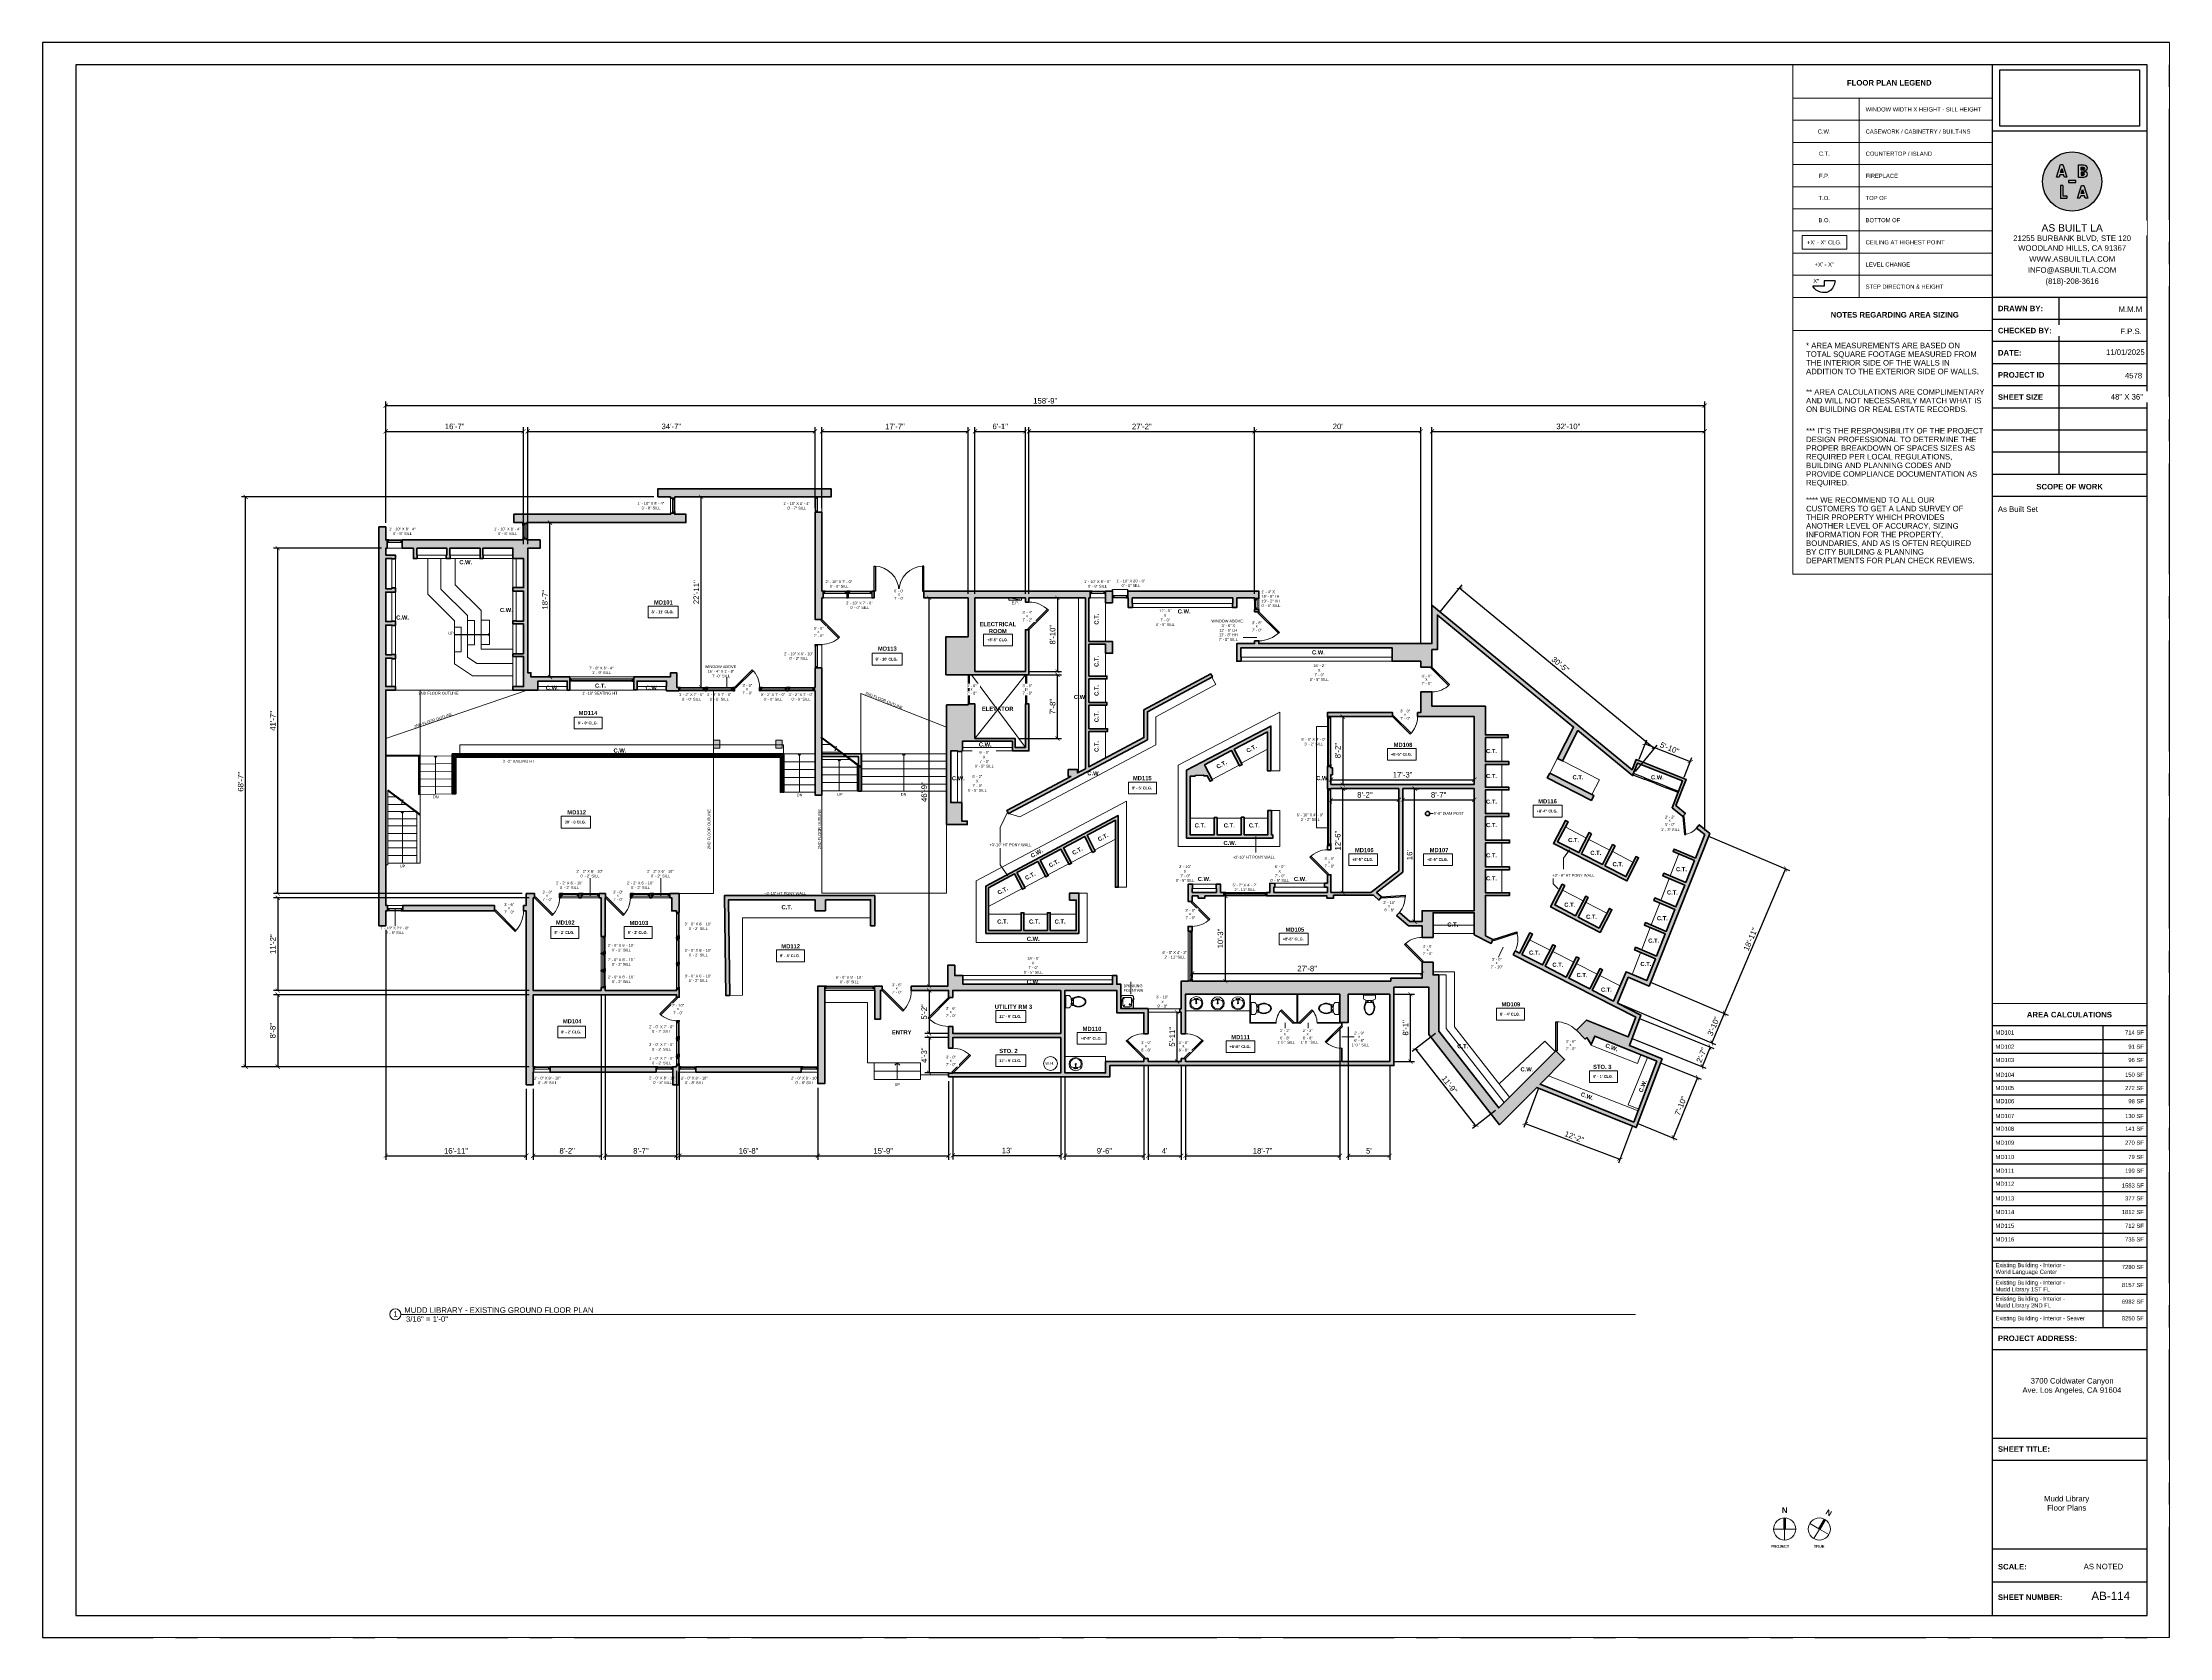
# Paper-space layout '15' of a CAD drawing. Header units: inches. Extents: x 0 to 48, y 0 to 36.
# The model-space entities are those that its viewports show. They can reach past a viewport. Long polylines and large blocks are cut down to what shows.
import ezdxf

# ---------------------------------------------------------------- set-up
doc = ezdxf.new("R2010")
doc.units = ezdxf.units.IN
doc.header["$MEASUREMENT"] = 0
doc.set_wipeout_variables(frame=1)
for name, pattern in [('CENTERX2', [4, 2.5, -0.5, 0.5, -0.5]), ('HIDDEN', [0.375, 0.25, -0.125]), ('HIDDEN2', [0.1875, 0.125, -0.0625])]:
    doc.linetypes.add(name, pattern=pattern)
for name, color, linetype, lineweight in [('A-ANNO', 2, 'Continuous', 5), ('A-ANNO-DIMS', 1, 'Continuous', 9), ('A-COLS', 3, 'Continuous', 9), ('A-DETAIL-2', 20, 'Continuous', 25), ('A-DETAIL-3', 40, 'Continuous', 15), ('A-DETL-THIN', 151, 'Continuous', 9), ('A-DOOR', 1, 'Continuous', 18), ('A-EQPT', 150, 'Continuous', 9), ('A-FIXT', 150, 'Continuous', 9), ('A-FURN', 8, 'Continuous', 9), ('A-GLAZ', 2, 'Continuous', 30), ('A-HIDDEN', 2, 'HIDDEN2', 18), ('A-RAILING', 4, 'Continuous', 9), ('A-WALL', 3, 'Continuous', 40), ('A-WINDOWS', 2, 'Continuous', 18), ('Plumbing Equipment', 7, 'Continuous', 9)]:
    doc.layers.add(name, color=color, linetype=linetype, lineweight=lineweight)
doc.layers.add('A-HATCH', color=9, linetype='Continuous')
doc.layers.add('A-TB', color=7, linetype='Continuous')
doc.styles.add('Arial', font='arial.ttf')
doc.styles.add('Arial_1', font='arial.ttf', dxfattribs={"height": 0.0625})
doc.styles.add('Arial_3', font='arial.ttf', dxfattribs={"height": 0.125})
doc.styles.add('Arial_4', font='arial.ttf', dxfattribs={"height": 3})
doc.styles.add('Arial_5', font='arial.ttf', dxfattribs={"height": 0.09375})
doc.styles.add('Arial_B', font='arialbd.ttf', dxfattribs={"height": 4.5})
doc.styles.add('Arial_B_1', font='arialbd.ttf', dxfattribs={"height": 3})
doc.styles.add('Arial_B_2', font='arialbd.ttf', dxfattribs={"height": 0.125})
doc.styles.add('Arial_B_3', font='arialbd.ttf', dxfattribs={"height": 0.0625})
doc.styles.add('JC', font='arial.ttf', dxfattribs={"height": 0.125})
doc.dimstyles.new('JC-DIMS', dxfattribs={"dimtxt": 0.125, "dimasz": 0.09375, "dimexe": 0.09375, "dimexo": 0.09375, "dimgap": 0.046875, "dimtad": 1, "dimdec": 1, "dimzin": 0, "dimdsep": 46, "dimlunit": 4, "dimtxsty": 'JC', "dimblk": 'ARCHTICK', "dimcen": 0.09, "dimclrd": 1, "dimclre": 1, "dimclrt": 256, "dimadec": 0, "dimazin": 0, "dimtfac": 1, "dimtdec": 1, "dimtofl": 0, "dimtmove": 1, "dimatfit": 3, "dimfxl": 1, "dimtolj": 1, "dimtzin": 0, "dimarcsym": 0})
picture_1 = doc.add_image_def('image1.png', size_in_pixel=(151, 61))

# ---------------------------------------------------------------- blocks, each defined once
blk = doc.blocks.new('JC_FIXED WINDOW - MUNTIN - FIXED WINDOW-1513199-Mudd Library - 1st FL')
at = {"layer": 'A-GLAZ'}
for p, q in [((-11, 6), (-11, -6)), ((-8.3, 6), (-11, 6)), ((-11, 2.5), (-9.8, 2.5)), ((-10.5, 6), (-10.5, 4.2)), ((-10.5, 4.2), (-9.8, 4.2)), ((-8.3, 4.2), (-9.8, 4.2)), ((-9.8, 4.2), (-9.8, 2.5)), ((-8.3, 6), (-8.3, 4.2)), ((8.3, 6), (11, 6)), ((8.3, 6), (8.3, 4.2)), ((8.3, 4.2), (10.5, 4.2)), ((9.8, 4.2), (9.8, 2.5)), ((9.8, 2.5), (11, 2.5)), ((10.5, 6), (10.5, 4.2)), ((11, 6), (11, -6))]:
    blk.add_line(p, q, dxfattribs=at)
at = {"layer": 'A-GLAZ', "lineweight": 9}
for p, q in [((9.8, 2.5), (-9.8, 2.5)), ((8.3, 6), (-8.3, 6))]:
    blk.add_line(p, q, dxfattribs=at)
at = {"layer": 'A-GLAZ', "lineweight": 40}
blk.add_line((-8.3, 5.1), (8.3, 5.1), dxfattribs=at)
at = {"layer": 'A-WINDOWS'}
for p, q in [((11, 6), (-11, 6)), ((-11, -6), (11, -6))]:
    blk.add_line(p, q, dxfattribs=at)
blk = doc.blocks.new('JC_FIXED WINDOW - MUNTIN - FIXED WINDOW-1513302-Mudd Library - 1st FL')
at = {"layer": 'A-GLAZ'}
for p, q in [((-11, 3), (-11, -3)), ((-8.25, 3), (-11, 3)), ((-10.5, 3), (-10.5, 1.25)), ((-10.5, 1.25), (-9.75, 1.25)), ((-8.25, 1.25), (-9.75, 1.25)), ((-9.75, 1.25), (-9.75, -0.5)), ((-8.25, 3), (-8.25, 1.25)), ((8.25, 3), (11, 3)), ((8.25, 3), (8.25, 1.25)), ((8.25, 1.25), (10.5, 1.25)), ((9.75, 1.25), (9.75, -0.5)), ((10.5, 3), (10.5, 1.25)), ((11, 3), (11, -3)), ((-11, -0.5), (-9.75, -0.5)), ((9.75, -0.5), (11, -0.5))]:
    blk.add_line(p, q, dxfattribs=at)
at = {"layer": 'A-GLAZ', "lineweight": 9}
for p, q in [((8.25, 3), (-8.25, 3)), ((9.75, -0.5), (-9.75, -0.5))]:
    blk.add_line(p, q, dxfattribs=at)
at = {"layer": 'A-GLAZ', "lineweight": 40}
blk.add_line((-8.25, 2.125), (8.25, 2.125), dxfattribs=at)
at = {"layer": 'A-WINDOWS'}
for p, q in [((11, 3), (-11, 3)), ((-11, -3), (11, -3))]:
    blk.add_line(p, q, dxfattribs=at)
blk = doc.blocks.new('JC_FIXED WINDOW - MUNTIN - FIXED WINDOW-1513609-Mudd Library - 1st FL')
at = {"layer": 'A-GLAZ'}
for p, q in [((-11, 5), (-11, -5)), ((-8.3, 5), (-11, 5)), ((-11, 1.5), (-9.8, 1.5)), ((-10.5, 5), (-10.5, 3.2)), ((-10.5, 3.2), (-9.8, 3.2)), ((-8.3, 3.2), (-9.8, 3.2)), ((-9.8, 3.2), (-9.8, 1.5)), ((-8.3, 5), (-8.3, 3.2)), ((8.3, 5), (11, 5)), ((8.3, 5), (8.3, 3.2)), ((8.3, 3.2), (10.5, 3.2)), ((9.8, 3.2), (9.8, 1.5)), ((9.8, 1.5), (11, 1.5)), ((10.5, 5), (10.5, 3.2)), ((11, 5), (11, -5))]:
    blk.add_line(p, q, dxfattribs=at)
at = {"layer": 'A-GLAZ', "lineweight": 9}
for p, q in [((9.8, 1.5), (-9.8, 1.5)), ((8.3, 5), (-8.3, 5))]:
    blk.add_line(p, q, dxfattribs=at)
at = {"layer": 'A-GLAZ', "lineweight": 40}
blk.add_line((-8.3, 4.1), (8.3, 4.1), dxfattribs=at)
at = {"layer": 'A-WINDOWS'}
for p, q in [((11, 5), (-11, 5)), ((-11, -5), (11, -5))]:
    blk.add_line(p, q, dxfattribs=at)
blk = doc.blocks.new('JC_FIXED WINDOW - MUNTIN - FIXED WINDOW-1542464-Mudd Library - 1st FL')
at = {"layer": 'A-GLAZ'}
for p, q in [((-46, 3), (-46, -3)), ((-43.25, 3), (-46, 3)), ((-45.5, 3), (-45.5, 1.25)), ((-45.5, 1.25), (-44.75, 1.25)), ((-43.25, 1.25), (-44.75, 1.25)), ((-44.75, 1.25), (-44.75, -0.5)), ((-43.25, 3), (-43.25, 1.25)), ((43.25, 3), (46, 3)), ((43.25, 3), (43.25, 1.25)), ((43.25, 1.25), (45.5, 1.25)), ((44.75, 1.25), (44.75, -0.5)), ((45.5, 3), (45.5, 1.25)), ((46, 3), (46, -3)), ((-46, -0.5), (-44.75, -0.5)), ((44.75, -0.5), (46, -0.5))]:
    blk.add_line(p, q, dxfattribs=at)
at = {"layer": 'A-GLAZ', "lineweight": 9}
for p, q in [((43.25, 3), (-43.25, 3)), ((44.75, -0.5), (-44.75, -0.5))]:
    blk.add_line(p, q, dxfattribs=at)
at = {"layer": 'A-GLAZ', "lineweight": 40}
blk.add_line((-43.25, 2.125), (43.25, 2.125), dxfattribs=at)
at = {"layer": 'A-WINDOWS'}
for p, q in [((46, 3), (-46, 3)), ((-46, -3), (46, -3))]:
    blk.add_line(p, q, dxfattribs=at)
blk = doc.blocks.new('JC_FIXED WINDOW - MUNTIN - FIXED WINDOW-1513917-Mudd Library - 1st FL')
at = {"layer": 'A-GLAZ'}
for p, q in [((-19, 2.5), (-19, -2.5)), ((-16.3, 2.5), (-19, 2.5)), ((-18.5, 2.5), (-18.5, 0.7)), ((-18.5, 0.7), (-17.8, 0.7)), ((-16.3, 0.7), (-17.8, 0.7)), ((-17.8, 0.7), (-17.8, -1)), ((-16.3, 2.5), (-16.3, 0.7)), ((16.3, 2.5), (19, 2.5)), ((16.3, 2.5), (16.3, 0.7)), ((16.3, 0.7), (18.5, 0.7)), ((17.8, 0.7), (17.8, -1)), ((18.5, 2.5), (18.5, 0.7)), ((19, 2.5), (19, -2.5)), ((-19, -1), (-17.8, -1)), ((17.8, -1), (19, -1))]:
    blk.add_line(p, q, dxfattribs=at)
at = {"layer": 'A-GLAZ', "lineweight": 9}
for p, q in [((16.3, 2.5), (-16.3, 2.5)), ((17.8, -1), (-17.8, -1))]:
    blk.add_line(p, q, dxfattribs=at)
at = {"layer": 'A-GLAZ', "lineweight": 40}
blk.add_line((-16.3, 1.6), (16.3, 1.6), dxfattribs=at)
at = {"layer": 'A-WINDOWS'}
for p, q in [((19, 2.5), (-19, 2.5)), ((-19, -2.5), (19, -2.5))]:
    blk.add_line(p, q, dxfattribs=at)
blk = doc.blocks.new('JC_SINGLE DOOR-NO TRIM - SINGLE DOOR-1482534-Mudd Library - 1st FL')
at = {"layer": 'A-DOOR', "lineweight": 30}
for p, q in [((-8.9, -26.5), (16.6, -1.1)), ((-7.5, -28), (-8.9, -26.5)), ((18, -2.5), (-7.5, -28)), ((16.6, -1.1), (18, -2.5))]:
    blk.add_line(p, q, dxfattribs=at)
at = {"layer": 'A-DOOR', "lineweight": 9}
blk.add_arc((18, -2.5), 36, 180, 225, dxfattribs=at)
blk = doc.blocks.new('JC_SINGLE DOOR-NO TRIM - SINGLE DOOR-1541248-Mudd Library - 1st FL')
at = {"layer": 'A-DOOR', "lineweight": 30}
for p, q in [((-8.9, -29), (16.6, -3.6)), ((-7.5, -30.5), (-8.9, -29)), ((18, -5), (-7.5, -30.5)), ((16.6, -3.6), (18, -5))]:
    blk.add_line(p, q, dxfattribs=at)
at = {"layer": 'A-DOOR', "lineweight": 9}
blk.add_arc((18, -5), 36, 180, 225, dxfattribs=at)
blk = doc.blocks.new('JC_FIXED WINDOW - MUNTIN - FIXED WINDOW-1514593-Mudd Library - 1st FL')
at = {"layer": 'A-GLAZ'}
for p, q in [((-17, 5), (-17, -5)), ((-14.3, 5), (-17, 5)), ((-17, 1.5), (-15.8, 1.5)), ((-16.5, 5), (-16.5, 3.2)), ((-16.5, 3.2), (-15.8, 3.2)), ((-14.3, 3.2), (-15.8, 3.2)), ((-15.8, 3.2), (-15.8, 1.5)), ((-14.3, 5), (-14.3, 3.2)), ((14.3, 5), (17, 5)), ((14.3, 5), (14.3, 3.2)), ((14.3, 3.2), (16.5, 3.2)), ((15.8, 3.2), (15.8, 1.5)), ((15.8, 1.5), (17, 1.5)), ((16.5, 5), (16.5, 3.2)), ((17, 5), (17, -5))]:
    blk.add_line(p, q, dxfattribs=at)
at = {"layer": 'A-GLAZ', "lineweight": 9}
for p, q in [((15.8, 1.5), (-15.8, 1.5)), ((14.3, 5), (-14.3, 5))]:
    blk.add_line(p, q, dxfattribs=at)
at = {"layer": 'A-GLAZ', "lineweight": 40}
blk.add_line((-14.3, 4.1), (14.3, 4.1), dxfattribs=at)
at = {"layer": 'A-WINDOWS'}
for p, q in [((17, 5), (-17, 5)), ((-17, -5), (17, -5))]:
    blk.add_line(p, q, dxfattribs=at)
blk = doc.blocks.new('JC_DOUBLE DOOR - DOUBLE DOOR-1514769-Mudd Library - 1st FL')
at = {"layer": 'A-DOOR', "lineweight": 30}
for p, q in [((-36, 5), (-36, 41)), ((-36, 41), (-34, 41)), ((-34, 41), (-34, 5)), ((36, 41), (34, 41)), ((34, 41), (34, 5)), ((36, 5), (36, 41)), ((-34, 5), (-36, 5)), ((34, 5), (36, 5))]:
    blk.add_line(p, q, dxfattribs=at)
at = {"layer": 'A-DOOR', "lineweight": 9}
for centre, start, end in [((-36, 5), 360, 90), ((36, 5), 90, 180)]:
    blk.add_arc(centre, 36, start, end, dxfattribs=at)
blk = doc.blocks.new('JC_FIXED WINDOW - MUNTIN - FIXED WINDOW-1514851-Mudd Library - 1st FL')
at = {"layer": 'A-GLAZ'}
for p, q in [((-17, 5), (-17, -5)), ((-14.3, 5), (-17, 5)), ((-17, 1.5), (-15.8, 1.5)), ((-16.5, 5), (-16.5, 3.2)), ((-16.5, 3.2), (-15.8, 3.2)), ((-14.3, 3.2), (-15.8, 3.2)), ((-15.8, 3.2), (-15.8, 1.5)), ((-14.3, 5), (-14.3, 3.2)), ((14.3, 5), (17, 5)), ((14.3, 5), (14.3, 3.2)), ((14.3, 3.2), (16.5, 3.2)), ((15.8, 3.2), (15.8, 1.5)), ((15.8, 1.5), (17, 1.5)), ((16.5, 5), (16.5, 3.2)), ((17, 5), (17, -5))]:
    blk.add_line(p, q, dxfattribs=at)
at = {"layer": 'A-GLAZ', "lineweight": 9}
for p, q in [((15.8, 1.5), (-15.8, 1.5)), ((14.3, 5), (-14.3, 5))]:
    blk.add_line(p, q, dxfattribs=at)
at = {"layer": 'A-GLAZ', "lineweight": 40}
blk.add_line((-14.3, 4.1), (14.3, 4.1), dxfattribs=at)
at = {"layer": 'A-WINDOWS'}
for p, q in [((17, 5), (-17, 5)), ((-17, -5), (17, -5))]:
    blk.add_line(p, q, dxfattribs=at)
blk = doc.blocks.new('JC_SINGLE DOOR-NO TRIM - SINGLE DOOR-1610475-Mudd Library - 1st FL')
at = {"layer": 'A-DOOR', "lineweight": 30}
for p, q in [((21, 5), (-21, 5)), ((-21, 3), (21, 3))]:
    blk.add_line(p, q, dxfattribs=at)
blk = doc.blocks.new('JC_SINGLE DOOR-NO TRIM - SINGLE DOOR-1610380-Mudd Library - 1st FL')
at = {"layer": 'A-DOOR', "lineweight": 30}
for p, q in [((-8.3, 30.8), (-9.7, 29.4)), ((20, 2.5), (-8.3, 30.8)), ((-9.7, 29.4), (18.6, 1.1)), ((18.6, 1.1), (20, 2.5))]:
    blk.add_line(p, q, dxfattribs=at)
at = {"layer": 'A-DOOR', "lineweight": 9}
blk.add_arc((20, 2.5), 40, 135, 180, dxfattribs=at)
blk = doc.blocks.new('JC_SINGLE DOOR-NO TRIM - SINGLE DOOR-1610411-Mudd Library - 1st FL')
at = {"layer": 'A-DOOR', "lineweight": 30}
for p, q in [((21, 2.5), (-21, 2.5)), ((-21, 0.5), (21, 0.5))]:
    blk.add_line(p, q, dxfattribs=at)
blk = doc.blocks.new('JC_FIXED WINDOW - MUNTIN - FIXED WINDOW-1516086-Mudd Library - 1st FL')
at = {"layer": 'A-GLAZ'}
for p, q in [((-11, 5), (-11, -5)), ((-8.25, 5), (-11, 5)), ((-11, 1.5), (-9.75, 1.5)), ((-10.5, 5), (-10.5, 3.25)), ((-10.5, 3.25), (-9.75, 3.25)), ((-8.25, 3.25), (-9.75, 3.25)), ((-9.75, 3.25), (-9.75, 1.5)), ((-8.25, 5), (-8.25, 3.25)), ((8.25, 5), (11, 5)), ((8.25, 5), (8.25, 3.25)), ((8.25, 3.25), (10.5, 3.25)), ((9.75, 3.25), (9.75, 1.5)), ((9.75, 1.5), (11, 1.5)), ((10.5, 5), (10.5, 3.25)), ((11, 5), (11, -5))]:
    blk.add_line(p, q, dxfattribs=at)
at = {"layer": 'A-GLAZ', "lineweight": 9}
for p, q in [((9.75, 1.5), (-9.75, 1.5)), ((8.25, 5), (-8.25, 5))]:
    blk.add_line(p, q, dxfattribs=at)
at = {"layer": 'A-GLAZ', "lineweight": 40}
blk.add_line((-8.25, 4.125), (8.25, 4.125), dxfattribs=at)
at = {"layer": 'A-WINDOWS'}
for p, q in [((11, 5), (-11, 5)), ((-11, -5), (11, -5))]:
    blk.add_line(p, q, dxfattribs=at)
blk = doc.blocks.new('JC_SINGLE DOOR-NO TRIM - SINGLE DOOR-1545693-Mudd Library - 1st FL')
at = {"layer": 'A-DOOR', "lineweight": 30}
for p, q in [((-10.1, -31.3), (19.6, -1.6)), ((21, -3), (-8.7, -32.7)), ((19.6, -1.6), (21, -3)), ((-8.7, -32.7), (-10.1, -31.3))]:
    blk.add_line(p, q, dxfattribs=at)
at = {"layer": 'A-DOOR', "lineweight": 9}
blk.add_arc((21, -3), 42, 180, 225, dxfattribs=at)
blk = doc.blocks.new('JC_SINGLE DOOR-NO TRIM - SINGLE DOOR-1545694-Mudd Library - 1st FL')
at = {"layer": 'A-DOOR', "lineweight": 30}
for p, q in [((-8.9, -32), (16.6, -6.6)), ((18, -8), (-7.5, -33.5)), ((16.6, -6.6), (18, -8)), ((-7.5, -33.5), (-8.9, -32))]:
    blk.add_line(p, q, dxfattribs=at)
at = {"layer": 'A-DOOR', "lineweight": 9}
blk.add_arc((18, -8), 36, 180, 225, dxfattribs=at)
blk = doc.blocks.new('JC_SINGLE DOOR-NO TRIM - SINGLE DOOR-1545690-Mudd Library - 1st FL')
at = {"layer": 'A-DOOR', "lineweight": 30}
for p, q in [((-7.5, 28.5), (-8.9, 27)), ((-8.9, 27), (16.6, 1.6)), ((18, 3), (-7.5, 28.5)), ((16.6, 1.6), (18, 3))]:
    blk.add_line(p, q, dxfattribs=at)
at = {"layer": 'A-DOOR', "lineweight": 9}
blk.add_arc((18, 3), 36, 135, 180, dxfattribs=at)
blk = doc.blocks.new('JC_FIXED WINDOW - MUNTIN - FIXED WINDOW-1592412-Mudd Library - 1st FL')
at = {"layer": 'A-GLAZ'}
for p, q in [((-36, 2.5), (-36, -2.5)), ((-33.3, 2.5), (-36, 2.5)), ((-35.5, 2.5), (-35.5, 0.7)), ((-35.5, 0.7), (-34.8, 0.7)), ((-33.3, 0.7), (-34.8, 0.7)), ((-34.8, 0.7), (-34.8, -1)), ((-33.3, 2.5), (-33.3, 0.7)), ((33.3, 2.5), (36, 2.5)), ((33.3, 2.5), (33.3, 0.7)), ((33.3, 0.7), (35.5, 0.7)), ((34.8, 0.7), (34.8, -1)), ((35.5, 2.5), (35.5, 0.7)), ((36, 2.5), (36, -2.5)), ((-36, -1), (-34.8, -1)), ((34.8, -1), (36, -1))]:
    blk.add_line(p, q, dxfattribs=at)
at = {"layer": 'A-GLAZ', "lineweight": 9}
for p, q in [((33.3, 2.5), (-33.3, 2.5)), ((34.8, -1), (-34.8, -1))]:
    blk.add_line(p, q, dxfattribs=at)
at = {"layer": 'A-GLAZ', "lineweight": 40}
blk.add_line((-33.3, 1.6), (33.3, 1.6), dxfattribs=at)
at = {"layer": 'A-WINDOWS'}
for p, q in [((36, 2.5), (-36, 2.5)), ((-36, -2.5), (36, -2.5))]:
    blk.add_line(p, q, dxfattribs=at)
blk = doc.blocks.new('JC_FIXED WINDOW - MUNTIN - FIXED WINDOW-1592406-Mudd Library - 1st FL')
at = {"layer": 'A-GLAZ'}
for p, q in [((-41, 2.5), (-41, -2.5)), ((-38.25, 2.5), (-41, 2.5)), ((-40.5, 2.5), (-40.5, 0.75)), ((-40.5, 0.75), (-39.75, 0.75)), ((-38.25, 0.75), (-39.75, 0.75)), ((-39.75, 0.75), (-39.75, -1)), ((-38.25, 2.5), (-38.25, 0.75)), ((38.25, 2.5), (41, 2.5)), ((38.25, 2.5), (38.25, 0.75)), ((38.25, 0.75), (40.5, 0.75)), ((39.75, 0.75), (39.75, -1)), ((40.5, 2.5), (40.5, 0.75)), ((41, 2.5), (41, -2.5)), ((-41, -1), (-39.75, -1)), ((39.75, -1), (41, -1))]:
    blk.add_line(p, q, dxfattribs=at)
at = {"layer": 'A-GLAZ', "lineweight": 9}
for p, q in [((38.25, 2.5), (-38.25, 2.5)), ((39.75, -1), (-39.75, -1))]:
    blk.add_line(p, q, dxfattribs=at)
at = {"layer": 'A-GLAZ', "lineweight": 40}
blk.add_line((-38.25, 1.625), (38.25, 1.625), dxfattribs=at)
at = {"layer": 'A-WINDOWS'}
for p, q in [((41, 2.5), (-41, 2.5)), ((-41, -2.5), (41, -2.5))]:
    blk.add_line(p, q, dxfattribs=at)
blk = doc.blocks.new('JC_FIXED WINDOW - MUNTIN - FIXED WINDOW-1593321-Mudd Library - 1st FL')
at = {"layer": 'A-GLAZ'}
for p, q in [((-31, 2.5), (-31, -2.5)), ((-28.3, 2.5), (-31, 2.5)), ((-30.5, 2.5), (-30.5, 0.7)), ((-30.5, 0.7), (-29.8, 0.7)), ((-28.3, 0.7), (-29.8, 0.7)), ((-29.8, 0.7), (-29.8, -1)), ((-28.3, 2.5), (-28.3, 0.7)), ((28.3, 2.5), (31, 2.5)), ((28.3, 2.5), (28.3, 0.7)), ((28.3, 0.7), (30.5, 0.7)), ((29.8, 0.7), (29.8, -1)), ((30.5, 2.5), (30.5, 0.7)), ((31, 2.5), (31, -2.5)), ((-31, -1), (-29.8, -1)), ((29.8, -1), (31, -1))]:
    blk.add_line(p, q, dxfattribs=at)
at = {"layer": 'A-GLAZ', "lineweight": 9}
for p, q in [((28.3, 2.5), (-28.3, 2.5)), ((29.8, -1), (-29.8, -1))]:
    blk.add_line(p, q, dxfattribs=at)
at = {"layer": 'A-GLAZ', "lineweight": 40}
blk.add_line((-28.3, 1.6), (28.3, 1.6), dxfattribs=at)
at = {"layer": 'A-WINDOWS'}
for p, q in [((31, 2.5), (-31, 2.5)), ((-31, -2.5), (31, -2.5))]:
    blk.add_line(p, q, dxfattribs=at)
blk = doc.blocks.new('JC_FIXED WINDOW - MUNTIN - FIXED WINDOW-1517085-Mudd Library - 1st FL')
at = {"layer": 'A-GLAZ'}
for p, q in [((-36, 3), (-36, -3)), ((-33.25, 3), (-36, 3)), ((-35.5, 3), (-35.5, 1.25)), ((-35.5, 1.25), (-34.75, 1.25)), ((-33.25, 1.25), (-34.75, 1.25)), ((-34.75, 1.25), (-34.75, -0.5)), ((-33.25, 3), (-33.25, 1.25)), ((33.25, 3), (36, 3)), ((33.25, 3), (33.25, 1.25)), ((33.25, 1.25), (35.5, 1.25)), ((34.75, 1.25), (34.75, -0.5)), ((35.5, 3), (35.5, 1.25)), ((36, 3), (36, -3)), ((-36, -0.5), (-34.75, -0.5)), ((34.75, -0.5), (36, -0.5))]:
    blk.add_line(p, q, dxfattribs=at)
at = {"layer": 'A-GLAZ', "lineweight": 9}
for p, q in [((33.25, 3), (-33.25, 3)), ((34.75, -0.5), (-34.75, -0.5))]:
    blk.add_line(p, q, dxfattribs=at)
at = {"layer": 'A-GLAZ', "lineweight": 40}
blk.add_line((-33.25, 2.125), (33.25, 2.125), dxfattribs=at)
at = {"layer": 'A-WINDOWS'}
for p, q in [((36, 3), (-36, 3)), ((-36, -3), (36, -3))]:
    blk.add_line(p, q, dxfattribs=at)
blk = doc.blocks.new('JC_SINGLE DOOR-NO TRIM - SINGLE DOOR-1545697-Mudd Library - 1st FL')
at = {"layer": 'A-DOOR', "lineweight": 30}
for p, q in [((-8.9, -27), (16.6, -1.6)), ((-7.5, -28.5), (-8.9, -27)), ((18, -3), (-7.5, -28.5)), ((16.6, -1.6), (18, -3))]:
    blk.add_line(p, q, dxfattribs=at)
at = {"layer": 'A-DOOR', "lineweight": 9}
blk.add_arc((18, -3), 36, 180, 225, dxfattribs=at)
blk = doc.blocks.new('JC_SINGLE DOOR-NO TRIM - SINGLE DOOR-1553180-Mudd Library - 1st FL')
at = {"layer": 'A-DOOR', "lineweight": 30}
for p, q in [((-7, 26), (-8.5, 24.6)), ((-8.5, 24.6), (15.6, 0.6)), ((17, 2), (-7, 26)), ((15.6, 0.6), (17, 2))]:
    blk.add_line(p, q, dxfattribs=at)
at = {"layer": 'A-DOOR', "lineweight": 9}
blk.add_arc((17, 2), 34, 135, 180, dxfattribs=at)
blk = doc.blocks.new('JC_SINGLE DOOR-NO TRIM - SINGLE DOOR-1545691-Mudd Library - 1st FL')
at = {"layer": 'A-DOOR', "lineweight": 30}
for p, q in [((-8.9, -27), (16.6, -1.6)), ((-7.5, -28.5), (-8.9, -27)), ((18, -3), (-7.5, -28.5)), ((16.6, -1.6), (18, -3))]:
    blk.add_line(p, q, dxfattribs=at)
at = {"layer": 'A-DOOR', "lineweight": 9}
blk.add_arc((18, -3), 36, 180, 225, dxfattribs=at)
blk = doc.blocks.new('JC_SINGLE DOOR-NO TRIM - SINGLE DOOR-V1-Mudd Library - 1st FL')
at = {"layer": 'A-DOOR', "lineweight": 30}
for p, q in [((-7.5, 28.5), (-8.9, 27)), ((-8.9, 27), (16.6, 1.6)), ((17.5, 3.5), (-7.5, 28.5)), ((16.6, 1.6), (18, 3))]:
    blk.add_line(p, q, dxfattribs=at)
at = {"layer": 'A-DOOR', "lineweight": 9}
blk.add_arc((18, 3), 36, 135, 180, dxfattribs=at)
blk = doc.blocks.new('JC_SINGLE DOOR-NO TRIM - SINGLE DOOR-1545689-Mudd Library - 1st FL')
at = {"layer": 'A-DOOR', "lineweight": 30}
for p, q in [((-8.7, 32.7), (-10.1, 31.3)), ((-10.1, 31.3), (19.6, 1.6)), ((21, 3), (-8.7, 32.7)), ((19.6, 1.6), (21, 3))]:
    blk.add_line(p, q, dxfattribs=at)
at = {"layer": 'A-DOOR', "lineweight": 9}
blk.add_arc((21, 3), 42, 135, 180, dxfattribs=at)
blk = doc.blocks.new('JC_SINGLE DOOR-NO TRIM - SINGLE DOOR-1545692-Mudd Library - 1st FL')
at = {"layer": 'A-DOOR', "lineweight": 30}
for p, q in [((-7.5, 28.5), (-8.9, 27)), ((-8.9, 27), (16.6, 1.6)), ((18, 3), (-7.5, 28.5)), ((16.6, 1.6), (18, 3))]:
    blk.add_line(p, q, dxfattribs=at)
at = {"layer": 'A-DOOR', "lineweight": 9}
blk.add_arc((18, 3), 36, 135, 180, dxfattribs=at)
blk = doc.blocks.new('JC_SINGLE DOOR-NO TRIM - SINGLE DOOR-1545698-Mudd Library - 1st FL')
at = {"layer": 'A-DOOR', "lineweight": 30}
for p, q in [((-8.5, -25.6), (15.6, -1.6)), ((-7, -27), (-8.5, -25.6)), ((17, -3), (-7, -27)), ((15.6, -1.6), (17, -3))]:
    blk.add_line(p, q, dxfattribs=at)
at = {"layer": 'A-DOOR', "lineweight": 9}
blk.add_arc((17, -3), 34, 180, 225, dxfattribs=at)
blk = doc.blocks.new('JC_FIXED WINDOW - MUNTIN - 2_-1684876-Mudd Library - 1st FL')
at = {"layer": 'A-GLAZ'}
for p, q in [((-11, -6), (-11, 6)), ((11, -6), (11, 6)), ((-11, -2.5), (-9.75, -2.5)), ((-8.25, -6), (-11, -6)), ((-10.5, -6), (-10.5, -4.25)), ((-10.5, -4.25), (-9.75, -4.25)), ((-9.75, -4.25), (-9.75, -2.5)), ((-8.25, -4.25), (-9.75, -4.25)), ((-8.25, -6), (-8.25, -4.25)), ((8.25, -4.25), (10.5, -4.25)), ((8.25, -6), (8.25, -4.25)), ((8.25, -6), (11, -6)), ((9.75, -2.5), (11, -2.5)), ((9.75, -4.25), (9.75, -2.5)), ((10.5, -6), (10.5, -4.25))]:
    blk.add_line(p, q, dxfattribs=at)
at = {"layer": 'A-GLAZ', "lineweight": 9}
for p, q in [((9.75, -2.5), (-9.75, -2.5)), ((8.25, -6), (-8.25, -6))]:
    blk.add_line(p, q, dxfattribs=at)
at = {"layer": 'A-GLAZ', "lineweight": 40}
blk.add_line((-8.25, -5.125), (8.25, -5.125), dxfattribs=at)
at = {"layer": 'A-WINDOWS'}
for p, q in [((-11, 6), (11, 6)), ((11, -6), (-11, -6))]:
    blk.add_line(p, q, dxfattribs=at)
blk = doc.blocks.new('JC_FIXED WINDOW - MUNTIN - 2_-1542850-Mudd Library - 1st FL')
at = {"layer": 'A-GLAZ'}
for p, q in [((-8, 3), (-8, -3)), ((-5.25, 3), (-8, 3)), ((-7.5, 3), (-7.5, 1.25)), ((-7.5, 1.25), (-6.75, 1.25)), ((-5.25, 1.25), (-6.75, 1.25)), ((-6.75, 1.25), (-6.75, -0.5)), ((-5.25, 3), (-5.25, 1.25)), ((5.25, 3), (8, 3)), ((5.25, 3), (5.25, 1.25)), ((5.25, 1.25), (7.5, 1.25)), ((6.75, 1.25), (6.75, -0.5)), ((7.5, 3), (7.5, 1.25)), ((8, 3), (8, -3)), ((-8, -0.5), (-6.75, -0.5)), ((6.75, -0.5), (8, -0.5))]:
    blk.add_line(p, q, dxfattribs=at)
at = {"layer": 'A-GLAZ', "lineweight": 9}
for p, q in [((5.25, 3), (-5.25, 3)), ((6.75, -0.5), (-6.75, -0.5))]:
    blk.add_line(p, q, dxfattribs=at)
at = {"layer": 'A-GLAZ', "lineweight": 40}
blk.add_line((-5.25, 2.125), (5.25, 2.125), dxfattribs=at)
at = {"layer": 'A-WINDOWS'}
for p, q in [((8, 3), (-8, 3)), ((-8, -3), (8, -3))]:
    blk.add_line(p, q, dxfattribs=at)
blk = doc.blocks.new('JC_SINGLE DOOR-NO TRIM - SINGLE DOOR-1545695-Mudd Library - 1st FL')
at = {"layer": 'A-DOOR', "lineweight": 30}
for p, q in [((-8.9, -27), (16.6, -1.6)), ((-7.5, -28.5), (-8.9, -27)), ((18, -3), (-7.5, -28.5)), ((16.6, -1.6), (18, -3))]:
    blk.add_line(p, q, dxfattribs=at)
at = {"layer": 'A-DOOR', "lineweight": 9}
blk.add_arc((18, -3), 36, 180, 225, dxfattribs=at)
blk = doc.blocks.new('JC_FIXED WINDOW - MUNTIN - 2_-1543561-Mudd Library - 1st FL')
at = {"layer": 'A-GLAZ'}
for p, q in [((-36, 3), (-36, -3)), ((-33.25, 3), (-36, 3)), ((-35.5, 3), (-35.5, 1.25)), ((-35.5, 1.25), (-34.75, 1.25)), ((-33.25, 1.25), (-34.75, 1.25)), ((-34.75, 1.25), (-34.75, -0.5)), ((-33.25, 3), (-33.25, 1.25)), ((33.25, 3), (36, 3)), ((33.25, 3), (33.25, 1.25)), ((33.25, 1.25), (35.5, 1.25)), ((34.75, 1.25), (34.75, -0.5)), ((35.5, 3), (35.5, 1.25)), ((36, 3), (36, -3)), ((-36, -0.5), (-34.75, -0.5)), ((34.75, -0.5), (36, -0.5))]:
    blk.add_line(p, q, dxfattribs=at)
at = {"layer": 'A-GLAZ', "lineweight": 9}
for p, q in [((33.25, 3), (-33.25, 3)), ((34.75, -0.5), (-34.75, -0.5))]:
    blk.add_line(p, q, dxfattribs=at)
at = {"layer": 'A-GLAZ', "lineweight": 40}
blk.add_line((-33.25, 2.125), (33.25, 2.125), dxfattribs=at)
at = {"layer": 'A-WINDOWS'}
for p, q in [((36, 3), (-36, 3)), ((-36, -3), (36, -3))]:
    blk.add_line(p, q, dxfattribs=at)
blk = doc.blocks.new('JC_FIXED WINDOW - MUNTIN - 2_-1543793-Mudd Library - 1st FL')
at = {"layer": 'A-GLAZ'}
for p, q in [((-12, 4), (-12, -4)), ((-9.3, 4), (-12, 4)), ((-12, 0.5), (-10.8, 0.5)), ((-11.5, 4), (-11.5, 2.2)), ((-11.5, 2.2), (-10.8, 2.2)), ((-9.3, 2.2), (-10.8, 2.2)), ((-10.8, 2.2), (-10.8, 0.5)), ((-9.3, 4), (-9.3, 2.2)), ((9.3, 4), (12, 4)), ((9.3, 4), (9.3, 2.2)), ((9.3, 2.2), (11.5, 2.2)), ((10.8, 2.2), (10.8, 0.5)), ((10.8, 0.5), (12, 0.5)), ((11.5, 4), (11.5, 2.2)), ((12, 4), (12, -4))]:
    blk.add_line(p, q, dxfattribs=at)
at = {"layer": 'A-GLAZ', "lineweight": 9}
for p, q in [((10.8, 0.5), (-10.8, 0.5)), ((9.3, 4), (-9.3, 4))]:
    blk.add_line(p, q, dxfattribs=at)
at = {"layer": 'A-GLAZ', "lineweight": 40}
blk.add_line((-9.3, 3.1), (9.3, 3.1), dxfattribs=at)
at = {"layer": 'A-WINDOWS'}
for p, q in [((12, 4), (-12, 4)), ((-12, -4), (12, -4))]:
    blk.add_line(p, q, dxfattribs=at)
blk = doc.blocks.new('JC_FIXED WINDOW - MUNTIN - 2_-1544022-Mudd Library - 1st FL')
at = {"layer": 'A-GLAZ'}
for p, q in [((-12, -4), (-12, 4)), ((12, -4), (12, 4)), ((-12, -0.5), (-10.75, -0.5)), ((-9.25, -4), (-12, -4)), ((-11.5, -4), (-11.5, -2.25)), ((-11.5, -2.25), (-10.75, -2.25)), ((-10.75, -2.25), (-10.75, -0.5)), ((-9.25, -2.25), (-10.75, -2.25)), ((-9.25, -4), (-9.25, -2.25)), ((9.25, -2.25), (11.5, -2.25)), ((9.25, -4), (9.25, -2.25)), ((9.25, -4), (12, -4)), ((10.75, -0.5), (12, -0.5)), ((10.75, -2.25), (10.75, -0.5)), ((11.5, -4), (11.5, -2.25))]:
    blk.add_line(p, q, dxfattribs=at)
at = {"layer": 'A-GLAZ', "lineweight": 9}
for p, q in [((10.75, -0.5), (-10.75, -0.5)), ((9.25, -4), (-9.25, -4))]:
    blk.add_line(p, q, dxfattribs=at)
at = {"layer": 'A-GLAZ', "lineweight": 40}
blk.add_line((-9.25, -3.125), (9.25, -3.125), dxfattribs=at)
at = {"layer": 'A-WINDOWS'}
for p, q in [((-12, 4), (12, 4)), ((12, -4), (-12, -4))]:
    blk.add_line(p, q, dxfattribs=at)
blk = doc.blocks.new('JC_FIXED WINDOW - MUNTIN - 2_-1544508-Mudd Library - 1st FL')
at = {"layer": 'A-GLAZ'}
for p, q in [((-12, 2), (-12, -2)), ((-9.3, 2), (-12, 2)), ((-11.5, 2), (-11.5, 0.2)), ((-11.5, 0.2), (-10.8, 0.2)), ((-9.3, 0.2), (-10.8, 0.2)), ((-10.8, 0.2), (-10.8, -1.5)), ((-9.3, 2), (-9.3, 0.2)), ((9.3, 2), (12, 2)), ((9.3, 2), (9.3, 0.2)), ((9.3, 0.2), (11.5, 0.2)), ((10.8, 0.2), (10.8, -1.5)), ((11.5, 2), (11.5, 0.2)), ((12, 2), (12, -2)), ((-12, -1.5), (-10.8, -1.5)), ((10.8, -1.5), (12, -1.5))]:
    blk.add_line(p, q, dxfattribs=at)
at = {"layer": 'A-GLAZ', "lineweight": 9}
for p, q in [((9.3, 2), (-9.3, 2)), ((10.8, -1.5), (-10.8, -1.5))]:
    blk.add_line(p, q, dxfattribs=at)
at = {"layer": 'A-GLAZ', "lineweight": 40}
blk.add_line((-9.3, 1.1), (9.3, 1.1), dxfattribs=at)
at = {"layer": 'A-WINDOWS'}
for p, q in [((12, 2), (-12, 2)), ((-12, -2), (12, -2))]:
    blk.add_line(p, q, dxfattribs=at)
blk = doc.blocks.new('JC_FIXED WINDOW - MUNTIN - 2_-1544502-Mudd Library - 1st FL')
at = {"layer": 'A-GLAZ'}
for p, q in [((-6, 2), (-6, -2)), ((-3.3, 2), (-6, 2)), ((-5.5, 2), (-5.5, 0.2)), ((-5.5, 0.2), (-4.8, 0.2)), ((-3.3, 0.2), (-4.8, 0.2)), ((-4.8, 0.2), (-4.8, -1.5)), ((-3.3, 2), (-3.3, 0.2)), ((3.3, 2), (6, 2)), ((3.3, 2), (3.3, 0.2)), ((3.3, 0.2), (5.5, 0.2)), ((4.8, 0.2), (4.8, -1.5)), ((5.5, 2), (5.5, 0.2)), ((6, 2), (6, -2)), ((-6, -1.5), (-4.8, -1.5)), ((4.8, -1.5), (6, -1.5))]:
    blk.add_line(p, q, dxfattribs=at)
at = {"layer": 'A-GLAZ', "lineweight": 9}
for p, q in [((3.3, 2), (-3.3, 2)), ((4.8, -1.5), (-4.8, -1.5))]:
    blk.add_line(p, q, dxfattribs=at)
at = {"layer": 'A-GLAZ', "lineweight": 40}
blk.add_line((-3.3, 1.1), (3.3, 1.1), dxfattribs=at)
at = {"layer": 'A-WINDOWS'}
for p, q in [((6, 2), (-6, 2)), ((-6, -2), (6, -2))]:
    blk.add_line(p, q, dxfattribs=at)
blk = doc.blocks.new('JC_FIXED WINDOW - MUNTIN - 2_-1544496-Mudd Library - 1st FL')
at = {"layer": 'A-GLAZ'}
for p, q in [((-18, 2), (-18, -2)), ((-15.3, 2), (-18, 2)), ((-17.5, 2), (-17.5, 0.2)), ((-17.5, 0.2), (-16.8, 0.2)), ((-15.3, 0.2), (-16.8, 0.2)), ((-16.8, 0.2), (-16.8, -1.5)), ((-15.3, 2), (-15.3, 0.2)), ((15.3, 2), (18, 2)), ((15.3, 2), (15.3, 0.2)), ((15.3, 0.2), (17.5, 0.2)), ((16.8, 0.2), (16.8, -1.5)), ((17.5, 2), (17.5, 0.2)), ((18, 2), (18, -2)), ((-18, -1.5), (-16.8, -1.5)), ((16.8, -1.5), (18, -1.5))]:
    blk.add_line(p, q, dxfattribs=at)
at = {"layer": 'A-GLAZ', "lineweight": 9}
for p, q in [((15.3, 2), (-15.3, 2)), ((16.8, -1.5), (-16.8, -1.5))]:
    blk.add_line(p, q, dxfattribs=at)
at = {"layer": 'A-GLAZ', "lineweight": 40}
blk.add_line((-15.3, 1.1), (15.3, 1.1), dxfattribs=at)
at = {"layer": 'A-WINDOWS'}
for p, q in [((18, 2), (-18, 2)), ((-18, -2), (18, -2))]:
    blk.add_line(p, q, dxfattribs=at)
blk = doc.blocks.new('JC_FIXED WINDOW - MUNTIN - 2_-1544628-Mudd Library - 1st FL')
at = {"layer": 'A-GLAZ'}
for p, q in [((-12, 3), (-12, -3)), ((-9.25, 3), (-12, 3)), ((-11.5, 3), (-11.5, 1.25)), ((-11.5, 1.25), (-10.75, 1.25)), ((-9.25, 1.25), (-10.75, 1.25)), ((-10.75, 1.25), (-10.75, -0.5)), ((-9.25, 3), (-9.25, 1.25)), ((9.25, 3), (12, 3)), ((9.25, 3), (9.25, 1.25)), ((9.25, 1.25), (11.5, 1.25)), ((10.75, 1.25), (10.75, -0.5)), ((11.5, 3), (11.5, 1.25)), ((12, 3), (12, -3)), ((-12, -0.5), (-10.75, -0.5)), ((10.75, -0.5), (12, -0.5))]:
    blk.add_line(p, q, dxfattribs=at)
at = {"layer": 'A-GLAZ', "lineweight": 9}
for p, q in [((9.25, 3), (-9.25, 3)), ((10.75, -0.5), (-10.75, -0.5))]:
    blk.add_line(p, q, dxfattribs=at)
at = {"layer": 'A-GLAZ', "lineweight": 40}
blk.add_line((-9.25, 2.125), (9.25, 2.125), dxfattribs=at)
at = {"layer": 'A-WINDOWS'}
for p, q in [((12, 3), (-12, 3)), ((-12, -3), (12, -3))]:
    blk.add_line(p, q, dxfattribs=at)
blk = doc.blocks.new('JC_FIXED WINDOW - MUNTIN - 2_-1545204-Mudd Library - 1st FL')
at = {"layer": 'A-GLAZ'}
for p, q in [((-13, 3), (-13, -3)), ((-10.25, 3), (-13, 3)), ((-12.5, 3), (-12.5, 1.25)), ((-12.5, 1.25), (-11.75, 1.25)), ((-10.25, 1.25), (-11.75, 1.25)), ((-11.75, 1.25), (-11.75, -0.5)), ((-10.25, 3), (-10.25, 1.25)), ((10.25, 3), (13, 3)), ((10.25, 3), (10.25, 1.25)), ((10.25, 1.25), (12.5, 1.25)), ((11.75, 1.25), (11.75, -0.5)), ((12.5, 3), (12.5, 1.25)), ((13, 3), (13, -3)), ((-13, -0.5), (-11.75, -0.5)), ((11.75, -0.5), (13, -0.5))]:
    blk.add_line(p, q, dxfattribs=at)
at = {"layer": 'A-GLAZ', "lineweight": 9}
for p, q in [((10.25, 3), (-10.25, 3)), ((11.75, -0.5), (-11.75, -0.5))]:
    blk.add_line(p, q, dxfattribs=at)
at = {"layer": 'A-GLAZ', "lineweight": 40}
blk.add_line((-10.25, 2.125), (10.25, 2.125), dxfattribs=at)
at = {"layer": 'A-WINDOWS'}
for p, q in [((13, 3), (-13, 3)), ((-13, -3), (13, -3))]:
    blk.add_line(p, q, dxfattribs=at)
blk = doc.blocks.new('JC_SINGLE DOOR-NO TRIM - SINGLE DOOR-1545688-Mudd Library - 1st FL')
at = {"layer": 'A-DOOR', "lineweight": 30}
for p, q in [((-8.7, 33.7), (-10.1, 32.3)), ((-10.1, 32.3), (19.6, 2.6)), ((21, 4), (-8.7, 33.7)), ((19.6, 2.6), (21, 4))]:
    blk.add_line(p, q, dxfattribs=at)
at = {"layer": 'A-DOOR', "lineweight": 9}
blk.add_arc((21, 4), 42, 135, 180, dxfattribs=at)
blk = doc.blocks.new('JC_FIXED WINDOW - MUNTIN - FIXED WINDOW-1586324-Mudd Library - 1st FL')
at = {"layer": 'A-GLAZ'}
for p, q in [((-11, 4), (-11, -4)), ((-8.25, 4), (-11, 4)), ((-11, 0.5), (-9.75, 0.5)), ((-10.5, 4), (-10.5, 2.25)), ((-10.5, 2.25), (-9.75, 2.25)), ((-8.25, 2.25), (-9.75, 2.25)), ((-9.75, 2.25), (-9.75, 0.5)), ((-8.25, 4), (-8.25, 2.25)), ((8.25, 4), (11, 4)), ((8.25, 4), (8.25, 2.25)), ((8.25, 2.25), (10.5, 2.25)), ((9.75, 2.25), (9.75, 0.5)), ((9.75, 0.5), (11, 0.5)), ((10.5, 4), (10.5, 2.25)), ((11, 4), (11, -4))]:
    blk.add_line(p, q, dxfattribs=at)
at = {"layer": 'A-GLAZ', "lineweight": 9}
for p, q in [((9.75, 0.5), (-9.75, 0.5)), ((8.25, 4), (-8.25, 4))]:
    blk.add_line(p, q, dxfattribs=at)
at = {"layer": 'A-GLAZ', "lineweight": 40}
blk.add_line((-8.25, 3.125), (8.25, 3.125), dxfattribs=at)
at = {"layer": 'A-WINDOWS'}
for p, q in [((11, 4), (-11, 4)), ((-11, -4), (11, -4))]:
    blk.add_line(p, q, dxfattribs=at)
blk = doc.blocks.new('JC_DOUBLE DOOR - DOUBLE DOOR-1589390-Mudd Library - 1st FL')
at = {"layer": 'A-DOOR', "lineweight": 30}
for p, q in [((-17.5, 1.5), (0, 1.5)), ((-17.5, -0.5), (-17.5, 1.5)), ((0, 1.5), (0, -0.5)), ((0, 1.5), (0, -0.5)), ((17.5, 1.5), (0, 1.5)), ((0, -0.5), (-17.5, -0.5)), ((0, -0.5), (17.5, -0.5))]:
    blk.add_line(p, q, dxfattribs=at)
blk = doc.blocks.new('JC_DOUBLE DOOR - DOUBLE DOOR-V2-Mudd Library - 1st FL')
at = {"layer": 'A-DOOR', "lineweight": 30}
for p, q in [((-17.5, 1.5), (0, 1.5)), ((0, 1.5), (0, -0.5)), ((0, 1.5), (0, -0.5)), ((17.5, 1.5), (0, 1.5)), ((17.5, -0.5), (17.5, 1.5)), ((0, -0.5), (-17.5, -0.5)), ((0, -0.5), (17.5, -0.5))]:
    blk.add_line(p, q, dxfattribs=at)
blk = doc.blocks.new('JC_SINGLE DOOR-NO TRIM - SINGLE DOOR-1589839-Mudd Library - 1st FL')
at = {"layer": 'A-DOOR', "lineweight": 30}
for p, q in [((-5.4, 21.4), (-6.8, 20)), ((-6.8, 20), (11.6, 1.6)), ((13, 3), (-5.4, 21.4)), ((11.6, 1.6), (13, 3))]:
    blk.add_line(p, q, dxfattribs=at)
at = {"layer": 'A-DOOR', "lineweight": 9}
blk.add_arc((13, 3), 26, 135, 180, dxfattribs=at)
blk = doc.blocks.new('JC_COLUMN ROUND - COLUMN - ROUND-1593017-Mudd Library - 1st FL')
at = {"layer": 'A-COLS', "lineweight": 40}
for start, end in [(90, 180), (180, 360), (360, 90)]:
    blk.add_arc((0, 0), 3, start, end, dxfattribs=at)
blk = doc.blocks.new('JC_OPENING DOOR - OPENING DOOR-1642249-Mudd Library - 1st FL')
at = {"layer": 'A-DETAIL-3', "color": 10, "linetype": 'HIDDEN'}
for p, q in [((-23.3, 2.5), (-23.3, -2.5)), ((22.7, -2.5), (22.7, 2.5))]:
    blk.add_line(p, q, dxfattribs=at)
at = {"layer": 'A-DOOR', "linetype": 'HIDDEN'}
for p, q in [((22.7, 2.5), (-23.3, 2.5)), ((-23.3, -2.5), (22.7, -2.5))]:
    blk.add_line(p, q, dxfattribs=at)
blk = doc.blocks.new('JC_SINGLE DOOR-NO TRIM - SINGLE DOOR-1627359-Mudd Library - 1st FL')
at = {"layer": 'A-DOOR', "lineweight": 30}
for p, q in [((-10.1, -37.3), (19.6, -7.6)), ((21, -9), (-8.7, -38.7)), ((19.6, -7.6), (21, -9)), ((-8.7, -38.7), (-10.1, -37.3))]:
    blk.add_line(p, q, dxfattribs=at)
at = {"layer": 'A-DOOR', "lineweight": 9}
blk.add_arc((21, -9), 42, 180, 225, dxfattribs=at)
blk = doc.blocks.new('JC_OPENING DOOR - OPENING DOOR-1601413-Mudd Library - 1st FL')
at = {"layer": 'A-DETAIL-3', "color": 10, "linetype": 'HIDDEN'}
for p, q in [((-36.3, 3), (-36.3, -3)), ((35.7, -3), (35.7, 3))]:
    blk.add_line(p, q, dxfattribs=at)
at = {"layer": 'A-DOOR', "linetype": 'HIDDEN'}
for p, q in [((35.7, 3), (-36.3, 3)), ((-36.3, -3), (35.7, -3))]:
    blk.add_line(p, q, dxfattribs=at)
blk = doc.blocks.new('JC_OPENING DOOR - OPENING DOOR-1601570-Mudd Library - 1st FL')
at = {"layer": 'A-DETAIL-3', "color": 10, "linetype": 'HIDDEN'}
for p, q in [((-17.3, 3), (-17.3, -3)), ((16.7, -3), (16.7, 3))]:
    blk.add_line(p, q, dxfattribs=at)
at = {"layer": 'A-DOOR', "linetype": 'HIDDEN'}
for p, q in [((16.7, 3), (-17.3, 3)), ((-17.3, -3), (16.7, -3))]:
    blk.add_line(p, q, dxfattribs=at)
blk = doc.blocks.new('JC_OPENING DOOR - OPENING DOOR-1602548-Mudd Library - 1st FL')
at = {"layer": 'A-DOOR', "linetype": 'HIDDEN'}
for p, q in [((107.7, 3), (-108.3, 3)), ((-108.3, 3), (-108.3, -3)), ((107.7, -3), (107.7, 3)), ((-108.3, -3), (107.7, -3))]:
    blk.add_line(p, q, dxfattribs=at)
blk = doc.blocks.new('JC_OPENING DOOR - OPENING DOOR-1640827-Mudd Library - 1st FL')
at = {"layer": 'A-DETAIL-3', "color": 10, "linetype": 'HIDDEN'}
for p, q in [((-72.3, 3), (-72.3, -3)), ((71.7, -3), (71.7, 3))]:
    blk.add_line(p, q, dxfattribs=at)
at = {"layer": 'A-DOOR', "linetype": 'HIDDEN'}
for p, q in [((71.7, 3), (-72.3, 3)), ((-72.3, -3), (71.7, -3))]:
    blk.add_line(p, q, dxfattribs=at)
blk = doc.blocks.new('JC_OPENING DOOR - OPENING DOOR-1640874-Mudd Library - 1st FL')
at = {"layer": 'A-DOOR', "linetype": 'HIDDEN'}
for p, q in [((108.7, 3), (-109.3, 3)), ((-109.3, -3), (108.7, -3))]:
    blk.add_line(p, q, dxfattribs=at)
at = {"layer": 'A-DOOR', "color": 10, "linetype": 'HIDDEN'}
for p, q in [((-109.3, 3), (-109.3, -3)), ((108.7, -3), (108.7, 3))]:
    blk.add_line(p, q, dxfattribs=at)
blk = doc.blocks.new('JC_OPENING DOOR - OPENING DOOR-1609779-Mudd Library - 1st FL')
at = {"layer": 'A-DETAIL-3', "color": 10, "linetype": 'HIDDEN'}
for p, q in [((-37.3, 3), (-37.3, -3)), ((36.7, -3), (36.7, 3))]:
    blk.add_line(p, q, dxfattribs=at)
at = {"layer": 'A-DOOR', "linetype": 'HIDDEN'}
for p, q in [((36.7, 3), (-37.3, 3)), ((-37.3, -3), (36.7, -3))]:
    blk.add_line(p, q, dxfattribs=at)
blk = doc.blocks.new('JC_OPENING DOOR - OPENING DOOR-1610350-Mudd Library - 1st FL')
at = {"layer": 'A-DETAIL-3', "color": 10, "linetype": 'HIDDEN'}
for p, q in [((-36.3, 2.5), (-36.3, -2.5)), ((35.7, -2.5), (35.7, 2.5))]:
    blk.add_line(p, q, dxfattribs=at)
at = {"layer": 'A-DOOR', "linetype": 'HIDDEN'}
for p, q in [((35.7, 2.5), (-36.3, 2.5)), ((-36.3, -2.5), (35.7, -2.5))]:
    blk.add_line(p, q, dxfattribs=at)
blk = doc.blocks.new('Top Rail Type - Top Rail_Internal_-1613301-Mudd Library - 1st FL')
at = {"layer": 'A-RAILING'}
for p, q in [((441.8, 215.8), (-33.7, 215.8)), ((-33.7, 215.8), (-33.7, 159.8)), ((441.8, 162), (441.8, 215.8)), ((-32.2, 214.3), (440.3, 214.3)), ((-32.2, 159.8), (-32.2, 214.3)), ((440.3, 214.3), (440.3, 162)), ((-33, 159.8), (-32.8, 159.8)), ((441, 162), (441.2, 162))]:
    blk.add_line(p, q, dxfattribs=at)
for points in [[(-33, 215.1), (-33, 215.1), (-33, 215.1), (-32.9, 215), (-32.9, 215), (-32.8, 214.9), (-32.8, 214.9)], [(441.2, 215.1), (441.2, 215.1), (441.1, 215.1), (441.1, 215), (441, 215), (441, 214.9), (441, 214.9)]]:
    blk.add_open_spline(points, degree=3, knots=[0.46086968, 0.46086968, 0.46086968, 0.46086968, 0.47916667, 0.5, 0.52083333, 0.53913032, 0.53913032, 0.53913032, 0.53913032], dxfattribs=at)
blk = doc.blocks.new('Top Rail Type - Top Rail_Internal_-V3-Mudd Library - 1st FL')
at = {"layer": 'A-RAILING'}
for p, q in [((-33.7, 215.8), (-33.7, 159.8)), ((441.8, 215.8), (-33.7, 215.8)), ((441.8, 162), (441.8, 215.8)), ((-32.2, 214.3), (-32.2, 159.8)), ((440.3, 214.3), (-32.2, 214.3)), ((440.3, 162), (440.3, 214.3)), ((-32.2, 159.8), (-33.7, 159.8)), ((440.3, 162), (441.8, 162))]:
    blk.add_line(p, q, dxfattribs=at)
blk = doc.blocks.new('JC_OPENING DOOR - OPENING DOOR-1616115-Mudd Library - 1st FL')
at = {"layer": 'A-DETAIL-3', "color": 10, "linetype": 'HIDDEN'}
for p, q in [((-21.3, 2.5), (-21.3, -2.5)), ((20.7, -2.5), (20.7, 2.5))]:
    blk.add_line(p, q, dxfattribs=at)
at = {"layer": 'A-DOOR', "linetype": 'HIDDEN'}
for p, q in [((20.7, 2.5), (-21.3, 2.5)), ((-21.3, -2.5), (20.7, -2.5))]:
    blk.add_line(p, q, dxfattribs=at)
blk = doc.blocks.new('JC_OPENING DOOR - OPENING DOOR-1616677-Mudd Library - 1st FL')
at = {"layer": 'A-DETAIL-3', "color": 10, "linetype": 'HIDDEN'}
for p, q in [((-21.3, 2.5), (-21.3, -2.5)), ((20.7, -2.5), (20.7, 2.5))]:
    blk.add_line(p, q, dxfattribs=at)
at = {"layer": 'A-DOOR', "linetype": 'HIDDEN'}
for p, q in [((20.7, 2.5), (-21.3, 2.5)), ((-21.3, -2.5), (20.7, -2.5))]:
    blk.add_line(p, q, dxfattribs=at)
blk = doc.blocks.new('JC_OPENING DOOR - OPENING DOOR-1641913-Mudd Library - 1st FL')
at = {"layer": 'A-DETAIL-3', "color": 10, "linetype": 'HIDDEN'}
for p, q in [((-21.8, 2.5), (-21.8, -2.5)), ((21.2, -2.5), (21.2, 2.5))]:
    blk.add_line(p, q, dxfattribs=at)
at = {"layer": 'A-DOOR', "linetype": 'HIDDEN'}
for p, q in [((21.2, 2.5), (-21.8, 2.5)), ((-21.8, -2.5), (21.2, -2.5))]:
    blk.add_line(p, q, dxfattribs=at)
blk = doc.blocks.new('JC_OPENING DOOR - OPENING DOOR-1641881-Mudd Library - 1st FL')
at = {"layer": 'A-DETAIL-3', "color": 10, "linetype": 'HIDDEN'}
for p, q in [((-21.8, 2.5), (-21.8, -2.5)), ((21.2, -2.5), (21.2, 2.5))]:
    blk.add_line(p, q, dxfattribs=at)
at = {"layer": 'A-DOOR', "linetype": 'HIDDEN'}
for p, q in [((21.2, 2.5), (-21.8, 2.5)), ((-21.8, -2.5), (21.2, -2.5))]:
    blk.add_line(p, q, dxfattribs=at)
blk = doc.blocks.new('JC_OPENING DOOR - OPENING DOOR-1640697-Mudd Library - 1st FL')
at = {"layer": 'A-DETAIL-3', "color": 10, "linetype": 'HIDDEN'}
for p, q in [((-22.1, 2.5), (-22.1, -2.5)), ((21.4, -2.5), (21.4, 2.5))]:
    blk.add_line(p, q, dxfattribs=at)
at = {"layer": 'A-DOOR', "linetype": 'HIDDEN'}
for p, q in [((21.4, 2.5), (-22.1, 2.5)), ((-22.1, -2.5), (21.4, -2.5))]:
    blk.add_line(p, q, dxfattribs=at)
blk = doc.blocks.new('JC_OPENING DOOR - OPENING DOOR-1714709-Mudd Library - 1st FL')
at = {"layer": 'A-DETAIL-3', "color": 10, "linetype": 'HIDDEN'}
for p, q in [((-20.3, 2.5), (-20.3, -2.5)), ((19.7, -2.5), (19.7, 2.5))]:
    blk.add_line(p, q, dxfattribs=at)
at = {"layer": 'A-DOOR', "linetype": 'HIDDEN'}
for p, q in [((19.7, 2.5), (-20.3, 2.5)), ((-20.3, -2.5), (19.7, -2.5))]:
    blk.add_line(p, q, dxfattribs=at)
blk = doc.blocks.new('JC_OPENING DOOR - OPENING DOOR-1618320-Mudd Library - 1st FL')
at = {"layer": 'A-DETAIL-3', "color": 10, "linetype": 'HIDDEN'}
for p, q in [((-21.3, 2.5), (-21.3, -2.5)), ((20.7, -2.5), (20.7, 2.5))]:
    blk.add_line(p, q, dxfattribs=at)
at = {"layer": 'A-DOOR', "linetype": 'HIDDEN'}
for p, q in [((20.7, 2.5), (-21.3, 2.5)), ((-21.3, -2.5), (20.7, -2.5))]:
    blk.add_line(p, q, dxfattribs=at)
blk = doc.blocks.new('Sink Vanity-Round - 19_ x 19_-19254-Mudd Library - 1st FL')
at = {"layer": 'A-FIXT'}
for p, q in [((3.4, 9.7), (3.4, 5.4)), ((4.2, 9.7), (4.2, 5.4))]:
    blk.add_line(p, q, dxfattribs=at)
for centre, radius, start, end in [((3.8, 3.4), 9.5, 90, 270), ((3.8, 3.4), 7.93, 165.3071, 14.6929), ((0.1, 4.1), 4.12, 120.7927, 162.1904), ((3.8, -9.2), 17.8, 91.2067, 109.2086), ((1.8, 9.7), 0.5, 360, 180), ((1.8, 9.7), 0.5, 180, 360), ((3.8, 3.4), 0.813, 360, 180), ((3.8, 3.4), 0.813, 180, 360), ((3.8, 9.7), 0.375, 360, 180), ((3.8, 5.4), 0.375, 180, 360), ((3.8, 3.4), 9.5, 270, 90), ((3.8, -9.2), 17.8, 70.7914, 88.7933), ((5.8, 9.7), 0.5, 360, 180), ((5.8, 9.7), 0.5, 180, 360), ((7.6, 4.1), 4.12, 17.8096, 59.2073)]:
    blk.add_arc(centre, radius, start, end, dxfattribs=at)
blk = doc.blocks.new('JC_SINGLE DOOR-NO TRIM - SINGLE DOOR-1640905-Mudd Library - 1st FL')
at = {"layer": 'A-DOOR', "lineweight": 30}
for p, q in [((-5.4, 18.9), (-6.8, 17.5)), ((-6.8, 17.5), (11.6, -0.9)), ((13, 0.5), (-5.4, 18.9)), ((11.6, -0.9), (13, 0.5))]:
    blk.add_line(p, q, dxfattribs=at)
at = {"layer": 'A-DOOR', "lineweight": 9}
blk.add_arc((13, 0.5), 26, 135, 180, dxfattribs=at)
blk = doc.blocks.new('JC_SINGLE DOOR-NO TRIM - SINGLE DOOR-1652884-Mudd Library - 1st FL')
at = {"layer": 'A-DOOR', "lineweight": 30}
for p, q in [((-6.8, -17.5), (11.6, 0.9)), ((11.6, 0.9), (13, -0.5)), ((-5.4, -18.9), (-6.8, -17.5)), ((13, -0.5), (-5.4, -18.9))]:
    blk.add_line(p, q, dxfattribs=at)
at = {"layer": 'A-DOOR', "lineweight": 9}
blk.add_arc((13, -0.5), 26, 180, 225, dxfattribs=at)
blk = doc.blocks.new('JC_SINGLE DOOR-NO TRIM - SINGLE DOOR-1640906-Mudd Library - 1st FL')
at = {"layer": 'A-DOOR', "lineweight": 30}
for p, q in [((-6.8, 23.8), (-8.2, 22.4)), ((-8.2, 22.4), (15.1, -0.9)), ((16.5, 0.5), (-6.8, 23.8)), ((15.1, -0.9), (16.5, 0.5))]:
    blk.add_line(p, q, dxfattribs=at)
at = {"layer": 'A-DOOR', "lineweight": 9}
blk.add_arc((16.5, 0.5), 33, 135, 180, dxfattribs=at)
blk = doc.blocks.new('BEST_Toilet-Floor_Mount-KOHLER-Cimarron-K-5310 - Not A Type-See Type Catalog-832360-Mudd Library - 1st FL')
at = {"layer": 'A-FIXT'}
for p, q in [((8.8, -1), (-8.8, -1)), ((-8.8, -1), (-8.8, -6)), ((4.2, -11.5), (-4.3, -11.5)), ((4.2, -11.8), (-4.3, -11.8)), ((-3.5, -9.7), (-2, -9.7)), ((-3.5, -9.7), (-3.5, -11.5)), ((-2, -11.5), (-2, -9.7)), ((2, -9.7), (3.5, -9.7)), ((2, -9.7), (2, -11.5)), ((3.5, -11.5), (3.5, -9.7)), ((8.8, -6), (8.8, -1))]:
    blk.add_line(p, q, dxfattribs=at)
for centre, radius, start, end in [((-3.2, -1.6), 7.1, 217.5906, 254.5518), ((3.3, -18.8), 10.9, 157.4214, 190.5786), ((6.8, -18.7), 14.4, 188.417, 209.583), ((-3.3, -16.1), 3.75, 141.6816, 157.4214), ((-7.7, -12.7), 1.75, 321.6816, 345.6648), ((-51, -1.6), 46.5, 345.6648, 349.205), ((3.6, -20.6), 10.7, 209.583, 230.417), ((-23.4, -6.9), 18.4, 349.205, 354.9347), ((0.8, 24), 33, 259.7563, 268.6223), ((-4.3, -11.8), 0.299, 90, 175.6962), ((0.1, -24.8), 5.17, 230.417, 269.359), ((-0.8, 24), 33, 271.3777, 280.2437), ((-0.1, -24.8), 5.17, 270.641, 309.583), ((-3.6, -20.6), 10.7, 309.583, 330.417), ((4.2, -11.8), 0.299, 4.3025, 90), ((3.2, -1.6), 7.1, 285.4482, 322.4094), ((23.4, -6.9), 18.4, 185.0653, 190.795), ((51, -1.6), 46.5, 190.795, 194.3352), ((-6.8, -18.7), 14.4, 330.417, 351.583), ((7.7, -12.7), 1.75, 194.3352, 218.3184), ((3.3, -16.1), 3.75, 22.5786, 38.3184), ((-3.3, -18.8), 10.9, 349.4214, 22.5786)]:
    blk.add_arc(centre, radius, start, end, dxfattribs=at)
for centre, major_axis, ratio, start_param, end_param in [((2.5, -19.1), (-5.56, 7.41), 0.998758, 0.685563, 1.075947), ((10.2, -18), (-7.4, 15.3), 0.996871, 1.268614, 1.423842), ((10.5, -21.2), (-5.7, 16.6), 0.997479, 0.891055, 0.994325), ((5, -19.6), (-6.32, 9.77), 0.999003, 1.302763, 1.707421), ((14.8, -22.7), (-6.7, 21), 0.99726, 0.748253, 0.914402), ((-4.3, -11.9), (-0.144, 0), 0.998055, 4.719691, 5.772222), ((5.4, -19.3), (-8.84, 8.28), 0.998783, 1.463765, 1.511024), ((-5.5, -19.3), (8.86, 8.26), 0.998854, 4.77451, 4.823535), ((-5.1, -19.6), (6.48, 9.66), 0.999368, 4.593631, 4.996279), ((4.2, -11.9), (0.144, 0), 0.99807, 0.508647, 1.561187), ((-14.8, -22.7), (5.5, 21.4), 0.996876, 5.312572, 5.478562), ((-10.6, -21.2), (5.4, 16.7), 0.997344, 5.270344, 5.373801), ((-10.2, -18), (7.5, 15.3), 0.997058, 4.86643, 5.021783), ((-2.6, -19.1), (5.48, 7.47), 0.998725, 5.196526, 5.58692)]:
    blk.add_ellipse(centre, major_axis=major_axis, ratio=ratio, start_param=start_param, end_param=end_param, dxfattribs=at)
for points in [[(-6.7, -16.9), (-6.8, -17.5), (-7, -18.7), (-6.9, -19.9), (-6.8, -20.5)], [(-6.8, -20.5), (-6.8, -21), (-6.6, -21.8), (-6.4, -22.7), (-6.2, -23.1)], [(-6.1, -15.1), (-6.2, -15.4), (-6.4, -16), (-6.6, -16.6), (-6.7, -16.9)], [(-6.2, -23.1), (-6, -23.9), (-5.3, -25.4), (-4.4, -26.7), (-3.9, -27.3)], [(-4.6, -11.8), (-4.9, -12.3), (-5.5, -13.4), (-5.9, -14.5), (-6.1, -15.1)], [(-3.9, -27.3), (-3.8, -27.4), (-3.7, -27.5), (-3.6, -27.6), (-3.5, -27.7)], [(3.9, -27.3), (4.4, -26.7), (5.3, -25.4), (5.9, -23.9), (6.2, -23.1)], [(6.1, -15.1), (5.9, -14.5), (5.4, -13.4), (4.8, -12.3), (4.5, -11.8)], [(6.6, -16.9), (6.5, -16.6), (6.4, -16), (6.2, -15.4), (6.1, -15.1)], [(6.2, -23.1), (6.3, -22.7), (6.5, -21.8), (6.7, -21), (6.8, -20.5)], [(6.8, -20.5), (6.9, -19.9), (6.9, -18.7), (6.8, -17.5), (6.6, -16.9)]]:
    blk.add_open_spline(points, degree=3, dxfattribs=at)
for points, knots in [([(-3.5, -27.7), (-3.3, -27.9), (-2.9, -28.3), (-2.1, -28.8), (-0.9, -29.2), (0.4, -29.2), (1.3, -29), (2.1, -28.8), (2.6, -28.5), (3, -28.1), (3.3, -27.9), (3.5, -27.7)], [0, 0, 0, 0, 0.1, 0.2, 0.4, 0.55, 0.7, 0.775, 0.85, 0.925, 1, 1, 1, 1]), ([(-3.4, -27.6), (-3.2, -27.8), (-2.8, -28.1), (-2.2, -28.5), (-1.5, -28.8), (-0.5, -29), (0.7, -29), (1.9, -28.6), (2.8, -28.1), (3.1, -27.8), (3.3, -27.6)], [0, 0, 0, 0, 0.1, 0.2, 0.3, 0.4, 0.6, 0.8, 0.9, 1, 1, 1, 1]), ([(3.5, -27.7), (3.5, -27.6), (3.7, -27.5), (3.8, -27.3), (3.9, -27.3)], [-1.50814179, -1.50814179, -1.50814179, -1.50814179, -1.48416303, -1.45965057, -1.45965057, -1.45965057, -1.45965057])]:
    blk.add_open_spline(points, degree=3, knots=knots, dxfattribs=at)
blk = doc.blocks.new('Water Heater - 40 Gallon-1625093-Mudd Library - 1st FL')
at = {"layer": 'Plumbing Equipment', "color": 250}
blk.add_circle((0, 0), 10, dxfattribs=at)
blk = doc.blocks.new('Electrical Panel - Power Panel-1628816-Mudd Library - 1st FL')
at = {"layer": 'A-EQPT'}
for p, q in [((-16, 8), (2, 5)), ((-16, 8), (2, 8)), ((-16, 5), (-16, 8)), ((-16, 5), (2, 5)), ((2, 5), (2, 8))]:
    blk.add_line(p, q, dxfattribs=at)
blk = doc.blocks.new('Top Rail Type - Top Rail_Internal_-1641305-Mudd Library - 1st FL')
at = {"layer": 'A-RAILING'}
for p, q in [((-82.6, 215.5), (-131.3, 215.5)), ((-82.6, 158.8), (-82.6, 215.5)), ((-131.3, 214), (-84.1, 214)), ((-84.1, 214), (-84.1, 158.8)), ((-83.4, 158.8), (-83.3, 158.8))]:
    blk.add_line(p, q, dxfattribs=at)
blk.add_open_spline([(-83.4, 214.6), (-83.4, 214.6), (-83.4, 214.7), (-83.3, 214.7), (-83.3, 214.8), (-83.3, 214.8), (-83.3, 214.8)], degree=3, knots=[0.46086968, 0.46086968, 0.46086968, 0.46086968, 0.47916667, 0.5, 0.52083333, 0.53913032, 0.53913032, 0.53913032, 0.53913032], dxfattribs=at)
blk = doc.blocks.new('Top Rail Type - Top Rail_Internal_-V4-Mudd Library - 1st FL')
at = {"layer": 'A-RAILING'}
for p, q in [((-131.3, 215.5), (-82.6, 215.5)), ((-82.6, 215.5), (-82.6, 158.8)), ((-131.3, 214), (-84.1, 214)), ((-84.1, 214), (-84.1, 158.8)), ((-82.6, 158.8), (-84.1, 158.8))]:
    blk.add_line(p, q, dxfattribs=at)
blk = doc.blocks.new('Drinking_Fountain_For_wheelchair_users_20753 - Drinking_Fountain_For_wheelchair_users_20753-1706287-Mudd Library - 1st FL')
at = {"layer": 'A-FURN'}
for p, q in [((-9.1, -7.9), (-9.1, 0)), ((9.1, 0), (9.1, -7.9)), ((-9.3, -15.7), (-9.3, -12.6)), ((-9.1, -12.6), (-9.3, -12.6)), ((-9.1, -15.7), (-9.3, -15.7)), ((-9.1, -10.7), (-9.1, -7.9)), ((-8.3, -7.9), (-9.1, -7.9)), ((-9.1, -16.5), (-9.1, -10.7)), ((-8.3, -7.9), (-8.3, -0.8)), ((-8.3, -0.8), (8.3, -0.8)), ((-6.7, -14.6), (-8.3, -7.9)), ((-6.7, -18.9), (6.7, -18.9)), ((-6.3, -4.7), (-6.3, -14.2)), ((-5.1, -18.9), (-5.1, -19.1)), ((-2, -19.1), (-5.1, -19.1)), ((4.3, -2.8), (-4.3, -2.8)), ((4.3, -16.1), (-4.3, -16.1)), ((-2, -18.9), (-2, -19.1)), ((2, -18.9), (2, -19.1)), ((5.1, -19.1), (2, -19.1)), ((4.8, -14.2), (4.5, -14.5)), ((4.5, -14.5), (4.8, -14.2)), ((4.5, -14.5), (5.1, -15.1)), ((4.5, -14.5), (4.5, -14.5)), ((5.4, -14.8), (4.8, -14.2)), ((4.8, -14.2), (4.8, -14.2)), ((5.1, -15.1), (5.4, -14.8)), ((5.1, -18.9), (5.1, -19.1)), ((6.3, -14.2), (6.3, -4.7)), ((8.3, -7.9), (6.7, -14.6)), ((8.3, -0.8), (8.3, -7.9)), ((9.1, -7.9), (8.3, -7.9)), ((9.1, -7.9), (9.1, -10.7)), ((9.1, -10.7), (9.1, -16.5)), ((9.3, -12.6), (9.1, -12.6)), ((9.3, -15.7), (9.1, -15.7))]:
    blk.add_line(p, q, dxfattribs=at)
at = {"layer": 'A-FURN', "flags": 128}
for points in [[(-9.1, -16.5), (-9, -17.1), (-8.7, -17.7), (-8.4, -18.2), (-7.9, -18.6)], [(5.2, -3.7), (5.2, -3.7), (5.2, -3.7), (5.1, -3.7), (5.1, -3.7), (5.1, -3.7), (5.1, -3.8), (5.1, -3.8), (5.1, -3.8), (5.1, -3.8), (5.1, -3.8), (5.1, -3.8), (5.1, -3.8), (5.1, -3.8), (5, -3.8), (5, -3.9), (5, -3.9), (5, -3.9), (5, -3.9), (5, -3.9), (4.9, -3.9), (4.9, -4), (4.9, -4), (4.9, -4), (4.9, -4), (4.8, -4.1), (4.8, -4.1), (4.8, -4.1), (4.8, -4.1), (4.7, -4.2), (4.7, -4.2), (4.7, -4.2), (4.7, -4.2), (4.6, -4.3), (4.6, -4.3), (4.6, -4.3), (4.5, -4.3), (4.5, -4.4), (4.5, -4.4), (4.5, -4.4), (4.4, -4.5), (4.4, -4.5), (4.4, -4.5), (4.4, -4.5), (4.3, -4.6), (4.3, -4.6), (4.3, -4.6), (4.2, -4.6), (4.2, -4.7), (4.2, -4.7), (4.2, -4.7), (4.1, -4.7), (4.1, -4.8), (4.1, -4.8), (4.1, -4.8), (4, -4.8), (4, -4.9), (4, -4.9), (4, -4.9), (4, -4.9), (3.9, -4.9), (3.9, -5), (3.9, -5), (3.9, -5), (3.9, -5), (3.9, -5), (3.8, -5), (3.8, -5.1), (3.8, -5.1), (3.8, -5.1), (3.8, -5.1), (3.8, -5.1), (3.8, -5.1), (3.8, -5.1), (3.8, -5.1), (3.8, -5.1), (3.8, -5.1), (3.8, -5.1), (3.8, -5.1), (3.8, -5.1)], [(4, -5.3), (4, -5.3), (4, -5.3), (4, -5.3), (4, -5.3), (4, -5.3), (4, -5.3), (4, -5.3), (4, -5.3), (4, -5.3), (4, -5.3), (4, -5.3), (4, -5.2), (4, -5.2), (4.1, -5.2), (4.1, -5.2), (4.1, -5.2), (4.1, -5.2), (4.1, -5.1), (4.1, -5.1), (4.2, -5.1), (4.2, -5.1), (4.2, -5.1), (4.2, -5), (4.3, -5), (4.3, -5), (4.3, -5), (4.3, -5), (4.3, -4.9), (4.4, -4.9), (4.4, -4.9), (4.4, -4.9), (4.5, -4.8), (4.5, -4.8), (4.5, -4.8), (4.5, -4.7), (4.6, -4.7), (4.6, -4.7), (4.6, -4.7), (4.6, -4.6), (4.7, -4.6), (4.7, -4.6), (4.7, -4.5), (4.8, -4.5), (4.8, -4.5), (4.8, -4.5), (4.8, -4.4), (4.9, -4.4), (4.9, -4.4), (4.9, -4.4), (4.9, -4.3), (5, -4.3), (5, -4.3), (5, -4.3), (5, -4.2), (5.1, -4.2), (5.1, -4.2), (5.1, -4.2), (5.1, -4.2), (5.1, -4.1), (5.2, -4.1), (5.2, -4.1), (5.2, -4.1), (5.2, -4.1), (5.2, -4), (5.2, -4), (5.3, -4), (5.3, -4), (5.3, -4), (5.3, -4), (5.3, -4), (5.3, -4), (5.3, -4), (5.3, -3.9), (5.3, -3.9), (5.3, -3.9), (5.3, -3.9), (5.3, -3.9), (5.3, -3.9), (5.3, -3.9)], [(7.9, -18.6), (8.4, -18.2), (8.7, -17.7), (9, -17.1), (9.1, -16.5)]]:
    blk.add_lwpolyline(points, dxfattribs=at)
at = {"layer": 'A-FURN'}
for centre, radius, start, end in [((-4.3, -4.7), 1.97, 90, 180), ((-4.3, -14.2), 1.97, 180, 270), ((-3.8, -5.9), 0.984, 90, 270), ((-3.8, -5.9), 0.492, 90, 270), ((-3.8, -5.9), 0.984, 270, 90), ((-3.8, -5.9), 0.492, 270, 90), ((3.9, -5.2), 0.138, 120, 225), ((3.9, -5.2), 0.138, 225, 345), ((4.3, -4.7), 1.97, 360, 90), ((4.3, -14.2), 1.97, 270, 360), ((5.2, -14.9), 0.197, 240, 0), ((5.2, -14.9), 0.197, 240, 285), ((5.3, -3.8), 0.138, 105, 135), ((5.3, -3.8), 0.138, 0, 45), ((5.3, -3.8), 0.138, 45, 90), ((5.3, -3.8), 0.138, 315, 345), ((5.2, -14.9), 0.197, 300, 0), ((5.2, -14.9), 0.197, 0, 45), ((5.2, -14.9), 0.197, 0, 15)]:
    blk.add_arc(centre, radius, start, end, dxfattribs=at)
for points in [[(-7.9, -18.6), (-7.8, -18.6), (-7.7, -18.7), (-7.5, -18.8), (-7.3, -18.8), (-7.1, -18.9), (-6.9, -18.9), (-6.8, -18.9), (-6.7, -18.9)], [(6.7, -18.9), (6.8, -18.9), (6.9, -18.9), (7.1, -18.9), (7.3, -18.8), (7.5, -18.8), (7.7, -18.7), (7.8, -18.6), (7.9, -18.6)]]:
    blk.add_open_spline(points, degree=3, dxfattribs=at)
for points, knots in [([(-4.3, -16.1), (-4.5, -16.1), (-4.8, -16.1), (-5.3, -16), (-5.7, -15.8), (-5.9, -15.6), (-6.1, -15.5), (-6.1, -15.4), (-6.2, -15.4), (-6.4, -15.2), (-6.4, -15.1), (-6.5, -15), (-6.6, -14.8), (-6.6, -14.7), (-6.7, -14.6)], [0, 0, 0, 0, 0.166667, 0.333333, 0.5, 0.583333, 0.625, 0.666667, 0.708333, 0.75, 0.833333, 0.875, 0.916667, 1, 1, 1, 1]), ([(6.7, -14.6), (6.6, -14.7), (6.6, -14.8), (6.5, -15), (6.4, -15.1), (6.4, -15.2), (6.2, -15.4), (6.1, -15.4), (6.1, -15.5), (5.9, -15.6), (5.7, -15.8), (5.3, -16), (4.8, -16.1), (4.5, -16.1), (4.3, -16.1)], [0, 0, 0, 0, 0.083333, 0.125, 0.166667, 0.25, 0.291667, 0.333333, 0.375, 0.416667, 0.5, 0.666667, 0.833333, 1, 1, 1, 1])]:
    blk.add_open_spline(points, degree=3, knots=knots, dxfattribs=at)
blk = doc.blocks.new('JC- existing door Tag_quad - JC- existing door Tag_quad-839775-Mudd Library - 1st FL')
at = {"layer": 'A-ANNO', "insert": (-0.023, 0.038), "char_height": 0.0625, "width": 0.0505, "attachment_point": 1, "style": 'Arial_1', "bg_fill": 3, "box_fill_scale": 1.25, "bg_fill_color": 256, "bg_fill_true_color": 13158600, "bg_fill_transparency": 0}
blk.add_mtext('x', dxfattribs=at)
blk = doc.blocks.new('_ArchTick')
at = {"color": 0, "linetype": 'ByBlock', "const_width": 0.15}
blk.add_lwpolyline([(-0.5, -0.5), (0.5, 0.5)], dxfattribs=at)
blk = doc.blocks.new('*D2601')
at = {"layer": 'A-ANNO-DIMS', "color": 1, "lineweight": -2, "transparency": 16777216}
for p, q in [((62045.6, 4538.8), (62045.6, 4677)), ((62045.6, 4671), (62244.6, 4671)), ((62244.6, 4508.2), (62244.6, 4677))]:
    blk.add_line(p, q, dxfattribs=at)
at = {"layer": 'Defpoints', "color": 0, "transparency": 16777216}
for p in [(62244.6, 4671), (62045.6, 4532.8), (62244.6, 4502.2)]:
    blk.add_point(p, dxfattribs=at)
at = {"layer": 'A-ANNO-DIMS', "color": 1, "lineweight": -2, "transparency": 16777216, "xscale": 6, "yscale": 6, "zscale": 6, "rotation": 180}
blk.add_blockref('_ArchTick', (62045.6, 4671), dxfattribs=at)
at = {"layer": 'A-ANNO-DIMS', "color": 1, "lineweight": -2, "transparency": 16777216, "xscale": 6, "yscale": 6, "zscale": 6}
blk.add_blockref('_ArchTick', (62244.6, 4671), dxfattribs=at)
at = {"layer": 'A-ANNO-DIMS', "color": 2, "transparency": 16777216, "insert": (62145.1, 4678.1), "char_height": 8, "attachment_point": 5, "style": 'JC'}
blk.add_mtext('\\A1;16\'-7"', dxfattribs=at)
blk = doc.blocks.new('*D2602')
at = {"layer": 'A-ANNO-DIMS', "color": 1, "lineweight": -2, "transparency": 16777216}
for p, q in [((62250.6, 4508.2), (62250.6, 4677)), ((62250.6, 4671), (62665.6, 4671)), ((62665.6, 4560.2), (62665.6, 4677))]:
    blk.add_line(p, q, dxfattribs=at)
at = {"layer": 'Defpoints', "color": 0, "transparency": 16777216}
for p in [(62665.6, 4671), (62665.6, 4554.2), (62250.6, 4502.2)]:
    blk.add_point(p, dxfattribs=at)
at = {"layer": 'A-ANNO-DIMS', "color": 1, "lineweight": -2, "transparency": 16777216, "xscale": 6, "yscale": 6, "zscale": 6, "rotation": 180}
blk.add_blockref('_ArchTick', (62250.6, 4671), dxfattribs=at)
at = {"layer": 'A-ANNO-DIMS', "color": 1, "lineweight": -2, "transparency": 16777216, "xscale": 6, "yscale": 6, "zscale": 6}
blk.add_blockref('_ArchTick', (62665.6, 4671), dxfattribs=at)
at = {"layer": 'A-ANNO-DIMS', "color": 2, "transparency": 16777216, "insert": (62458.1, 4678.1), "char_height": 8, "attachment_point": 5, "style": 'JC'}
blk.add_mtext('\\A1;34\'-7"', dxfattribs=at)
blk = doc.blocks.new('*D2603')
at = {"layer": 'A-ANNO-DIMS', "color": 1, "lineweight": -2, "transparency": 16777216}
for p, q in [((62675.6, 4560.2), (62675.6, 4677)), ((62675.6, 4671), (62886.6, 4671)), ((62886.6, 4436.3), (62886.6, 4677))]:
    blk.add_line(p, q, dxfattribs=at)
at = {"layer": 'Defpoints', "color": 0, "transparency": 16777216}
for p in [(62886.6, 4671), (62675.6, 4554.2), (62886.6, 4430.3)]:
    blk.add_point(p, dxfattribs=at)
at = {"layer": 'A-ANNO-DIMS', "color": 1, "lineweight": -2, "transparency": 16777216, "xscale": 6, "yscale": 6, "zscale": 6, "rotation": 180}
blk.add_blockref('_ArchTick', (62675.6, 4671), dxfattribs=at)
at = {"layer": 'A-ANNO-DIMS', "color": 1, "lineweight": -2, "transparency": 16777216, "xscale": 6, "yscale": 6, "zscale": 6}
blk.add_blockref('_ArchTick', (62886.6, 4671), dxfattribs=at)
at = {"layer": 'A-ANNO-DIMS', "color": 2, "transparency": 16777216, "insert": (62781.1, 4678), "char_height": 8, "attachment_point": 5, "style": 'JC'}
blk.add_mtext('\\A1;17\'-7"', dxfattribs=at)
blk = doc.blocks.new('*D2604')
at = {"layer": 'A-ANNO-DIMS', "color": 1, "lineweight": -2, "transparency": 16777216}
for p, q in [((62896.6, 4436.3), (62896.6, 4677)), ((62896.6, 4671), (62969.6, 4671)), ((62969.6, 4436.3), (62969.6, 4677))]:
    blk.add_line(p, q, dxfattribs=at)
at = {"layer": 'Defpoints', "color": 0, "transparency": 16777216}
for p in [(62969.6, 4671), (62896.6, 4430.3), (62969.6, 4430.3)]:
    blk.add_point(p, dxfattribs=at)
at = {"layer": 'A-ANNO-DIMS', "color": 1, "lineweight": -2, "transparency": 16777216, "xscale": 6, "yscale": 6, "zscale": 6, "rotation": 180}
blk.add_blockref('_ArchTick', (62896.6, 4671), dxfattribs=at)
at = {"layer": 'A-ANNO-DIMS', "color": 1, "lineweight": -2, "transparency": 16777216, "xscale": 6, "yscale": 6, "zscale": 6}
blk.add_blockref('_ArchTick', (62969.6, 4671), dxfattribs=at)
at = {"layer": 'A-ANNO-DIMS', "color": 2, "transparency": 16777216, "insert": (62933.1, 4678.1), "char_height": 8, "attachment_point": 5, "style": 'JC'}
blk.add_mtext('\\A1;6\'-1"', dxfattribs=at)
blk = doc.blocks.new('*D2625')
at = {"layer": 'A-ANNO-DIMS', "color": 1, "lineweight": -2, "transparency": 16777216}
for p, q in [((63556.6, 4370.3), (63556.6, 4677)), ((63556.6, 4671), (63950.6, 4671)), ((63950.6, 4094.4), (63950.6, 4677))]:
    blk.add_line(p, q, dxfattribs=at)
at = {"layer": 'Defpoints', "color": 0, "transparency": 16777216}
for p in [(63950.6, 4671), (63556.6, 4364.3), (63950.6, 4088.4)]:
    blk.add_point(p, dxfattribs=at)
at = {"layer": 'A-ANNO-DIMS', "color": 1, "lineweight": -2, "transparency": 16777216, "xscale": 6, "yscale": 6, "zscale": 6, "rotation": 180}
blk.add_blockref('_ArchTick', (63556.6, 4671), dxfattribs=at)
at = {"layer": 'A-ANNO-DIMS', "color": 1, "lineweight": -2, "transparency": 16777216, "xscale": 6, "yscale": 6, "zscale": 6}
blk.add_blockref('_ArchTick', (63950.6, 4671), dxfattribs=at)
at = {"layer": 'A-ANNO-DIMS', "color": 2, "transparency": 16777216, "insert": (63753.6, 4678.1), "char_height": 8, "attachment_point": 5, "style": 'JC'}
blk.add_mtext('\\A1;32\'-10"', dxfattribs=at)
blk = doc.blocks.new('*D2626')
at = {"layer": 'A-ANNO-DIMS', "color": 1, "lineweight": -2, "transparency": 16777216}
for p, q in [((62045.6, 4538.8), (62045.6, 4714.1)), ((62045.6, 4708.1), (63950.6, 4708.1)), ((63950.6, 4094.4), (63950.6, 4714.1))]:
    blk.add_line(p, q, dxfattribs=at)
at = {"layer": 'Defpoints', "color": 0, "transparency": 16777216}
for p in [(63950.6, 4708.1), (62045.6, 4532.8), (63950.6, 4088.4)]:
    blk.add_point(p, dxfattribs=at)
at = {"layer": 'A-ANNO-DIMS', "color": 1, "lineweight": -2, "transparency": 16777216, "xscale": 6, "yscale": 6, "zscale": 6, "rotation": 180}
blk.add_blockref('_ArchTick', (62045.6, 4708.1), dxfattribs=at)
at = {"layer": 'A-ANNO-DIMS', "color": 1, "lineweight": -2, "transparency": 16777216, "xscale": 6, "yscale": 6, "zscale": 6}
blk.add_blockref('_ArchTick', (63950.6, 4708.1), dxfattribs=at)
at = {"layer": 'A-ANNO-DIMS', "color": 2, "transparency": 16777216, "insert": (62998.1, 4715.1), "char_height": 8, "attachment_point": 5, "style": 'JC'}
blk.add_mtext('\\A1;158\'-9"', dxfattribs=at)
blk = doc.blocks.new('*D2627')
at = {"layer": 'A-ANNO-DIMS', "color": 1, "lineweight": -2, "transparency": 16777216}
for p, q in [((62432.8, 4576.2), (61837.2, 4576.2)), ((61843.2, 3753.2), (61843.2, 4576.2)), ((62252.6, 3753.2), (61837.2, 3753.2))]:
    blk.add_line(p, q, dxfattribs=at)
at = {"layer": 'Defpoints', "color": 0, "transparency": 16777216}
for p in [(61843.2, 4576.2), (62438.8, 4576.2), (62258.6, 3753.2)]:
    blk.add_point(p, dxfattribs=at)
at = {"layer": 'A-ANNO-DIMS', "color": 1, "lineweight": -2, "transparency": 16777216, "xscale": 6, "yscale": 6, "zscale": 6}
for p, rotation in [((61843.2, 4576.2), 90), ((61843.2, 3753.2), 270)]:
    blk.add_blockref('_ArchTick', p, dxfattribs=dict(at, rotation=rotation))
at = {"layer": 'A-ANNO-DIMS', "color": 2, "transparency": 16777216, "insert": (61836.1, 4164.7), "char_height": 8, "attachment_point": 5, "rotation": 90, "style": 'JC'}
blk.add_mtext('\\A1;68\'-7"', dxfattribs=at)
blk = doc.blocks.new('*D2628')
at = {"layer": 'A-ANNO-DIMS', "color": 1, "lineweight": -2, "transparency": 16777216}
for p, q in [((62501.1, 4301.2), (62501.1, 4576.2)), ((62501.4, 4576.2), (62507.1, 4576.2)), ((62501.4, 4301.2), (62507.1, 4301.2))]:
    blk.add_line(p, q, dxfattribs=at)
at = {"layer": 'Defpoints', "color": 0, "transparency": 16777216}
for p in [(62495.4, 4576.2), (62501.1, 4576.2), (62495.4, 4301.2)]:
    blk.add_point(p, dxfattribs=at)
at = {"layer": 'A-ANNO-DIMS', "color": 1, "lineweight": -2, "transparency": 16777216, "xscale": 6, "yscale": 6, "zscale": 6}
for p, rotation in [((62501.1, 4576.2), 90), ((62501.1, 4301.2), 270)]:
    blk.add_blockref('_ArchTick', p, dxfattribs=dict(at, rotation=rotation))
at = {"layer": 'A-ANNO-DIMS', "color": 2, "transparency": 16777216, "insert": (62494.1, 4438.7), "char_height": 8, "attachment_point": 5, "rotation": 90, "style": 'JC'}
blk.add_mtext('\\A1;22\'-11"', dxfattribs=at)
blk = doc.blocks.new('*D2629')
at = {"layer": 'A-ANNO-DIMS', "color": 1, "lineweight": -2, "transparency": 16777216}
for p, q in [((62282.8, 4316.2), (62282.8, 4539.2)), ((62283.1, 4539.2), (62288.8, 4539.2)), ((62283.1, 4316.2), (62288.8, 4316.2))]:
    blk.add_line(p, q, dxfattribs=at)
at = {"layer": 'Defpoints', "color": 0, "transparency": 16777216}
for p in [(62277.1, 4539.2), (62282.8, 4539.2), (62277.1, 4316.2)]:
    blk.add_point(p, dxfattribs=at)
at = {"layer": 'A-ANNO-DIMS', "color": 1, "lineweight": -2, "transparency": 16777216, "xscale": 6, "yscale": 6, "zscale": 6}
for p, rotation in [((62282.8, 4539.2), 90), ((62282.8, 4316.2), 270)]:
    blk.add_blockref('_ArchTick', p, dxfattribs=dict(at, rotation=rotation))
at = {"layer": 'A-ANNO-DIMS', "color": 2, "transparency": 16777216, "insert": (62275.7, 4427.7), "char_height": 8, "attachment_point": 5, "rotation": 90, "style": 'JC'}
blk.add_mtext('\\A1;18\'-7"', dxfattribs=at)
blk = doc.blocks.new('*D2630')
at = {"layer": 'A-ANNO-DIMS', "color": 1, "lineweight": -2, "transparency": 16777216}
for p, q in [((62039.6, 4502.2), (61883.6, 4502.2)), ((61889.6, 4003.2), (61889.6, 4502.2)), ((62242.6, 4003.2), (61883.6, 4003.2))]:
    blk.add_line(p, q, dxfattribs=at)
at = {"layer": 'Defpoints', "color": 0, "transparency": 16777216}
for p in [(61889.6, 4502.2), (62045.6, 4502.2), (62248.6, 4003.2)]:
    blk.add_point(p, dxfattribs=at)
at = {"layer": 'A-ANNO-DIMS', "color": 1, "lineweight": -2, "transparency": 16777216, "xscale": 6, "yscale": 6, "zscale": 6}
for p, rotation in [((61889.6, 4502.2), 90), ((61889.6, 4003.2), 270)]:
    blk.add_blockref('_ArchTick', p, dxfattribs=dict(at, rotation=rotation))
at = {"layer": 'A-ANNO-DIMS', "color": 2, "transparency": 16777216, "insert": (61882.6, 4252.7), "char_height": 8, "attachment_point": 5, "rotation": 90, "style": 'JC'}
blk.add_mtext('\\A1;41\'-7"', dxfattribs=at)
blk = doc.blocks.new('*D2631')
at = {"layer": 'A-ANNO-DIMS', "color": 1, "lineweight": -2, "transparency": 16777216}
for p, q in [((62252.6, 3997.2), (61883.6, 3997.2)), ((61889.6, 3997.2), (61889.6, 3863.2)), ((62252.6, 3863.2), (61883.6, 3863.2))]:
    blk.add_line(p, q, dxfattribs=at)
at = {"layer": 'Defpoints', "color": 0, "transparency": 16777216}
for p in [(62258.6, 3997.2), (61889.6, 3863.2), (62258.6, 3863.2)]:
    blk.add_point(p, dxfattribs=at)
at = {"layer": 'A-ANNO-DIMS', "color": 1, "lineweight": -2, "transparency": 16777216, "xscale": 6, "yscale": 6, "zscale": 6}
for p, rotation in [((61889.6, 3997.2), 90), ((61889.6, 3863.2), 270)]:
    blk.add_blockref('_ArchTick', p, dxfattribs=dict(at, rotation=rotation))
at = {"layer": 'A-ANNO-DIMS', "color": 2, "transparency": 16777216, "insert": (61882.6, 3930.2), "char_height": 8, "attachment_point": 5, "rotation": 90, "style": 'JC'}
blk.add_mtext('\\A1;11\'-2"', dxfattribs=at)
blk = doc.blocks.new('*D2632')
at = {"layer": 'A-ANNO-DIMS', "color": 1, "lineweight": -2, "transparency": 16777216}
for p, q in [((62252.6, 3857.2), (61883.6, 3857.2)), ((61889.6, 3857.2), (61889.6, 3753.2)), ((62252.6, 3753.2), (61883.6, 3753.2))]:
    blk.add_line(p, q, dxfattribs=at)
at = {"layer": 'Defpoints', "color": 0, "transparency": 16777216}
for p in [(62258.6, 3857.2), (61889.6, 3753.2), (62258.6, 3753.2)]:
    blk.add_point(p, dxfattribs=at)
at = {"layer": 'A-ANNO-DIMS', "color": 1, "lineweight": -2, "transparency": 16777216, "xscale": 6, "yscale": 6, "zscale": 6}
for p, rotation in [((61889.6, 3857.2), 90), ((61889.6, 3753.2), 270)]:
    blk.add_blockref('_ArchTick', p, dxfattribs=dict(at, rotation=rotation))
at = {"layer": 'A-ANNO-DIMS', "color": 2, "transparency": 16777216, "insert": (61882.5, 3805.2), "char_height": 8, "attachment_point": 5, "rotation": 90, "style": 'JC'}
blk.add_mtext('\\A1;8\'-8"', dxfattribs=at)
blk = doc.blocks.new('*D2633')
at = {"layer": 'A-ANNO-DIMS', "color": 1, "lineweight": -2, "transparency": 16777216}
for p, q in [((62045.6, 3950.8), (62045.6, 3618.5)), ((62248.6, 3721.2), (62248.6, 3618.5)), ((62045.6, 3624.5), (62248.6, 3624.5))]:
    blk.add_line(p, q, dxfattribs=at)
at = {"layer": 'Defpoints', "color": 0, "transparency": 16777216}
for p in [(62045.6, 3956.8), (62248.6, 3727.2), (62248.6, 3624.5)]:
    blk.add_point(p, dxfattribs=at)
at = {"layer": 'A-ANNO-DIMS', "color": 1, "lineweight": -2, "transparency": 16777216, "xscale": 6, "yscale": 6, "zscale": 6, "rotation": 180}
blk.add_blockref('_ArchTick', (62045.6, 3624.5), dxfattribs=at)
at = {"layer": 'A-ANNO-DIMS', "color": 1, "lineweight": -2, "transparency": 16777216, "xscale": 6, "yscale": 6, "zscale": 6}
blk.add_blockref('_ArchTick', (62248.6, 3624.5), dxfattribs=at)
at = {"layer": 'A-ANNO-DIMS', "color": 2, "transparency": 16777216, "insert": (62147.1, 3631.6), "char_height": 8, "attachment_point": 5, "style": 'JC'}
blk.add_mtext('\\A1;16\'-11"', dxfattribs=at)
blk = doc.blocks.new('*D2634')
at = {"layer": 'A-ANNO-DIMS', "color": 1, "lineweight": -2, "transparency": 16777216}
for p, q in [((62356.6, 3857.2), (62356.6, 3618.5)), ((62258.6, 3721.2), (62258.6, 3618.5)), ((62258.6, 3624.5), (62356.6, 3624.5))]:
    blk.add_line(p, q, dxfattribs=at)
at = {"layer": 'Defpoints', "color": 0, "transparency": 16777216}
for p in [(62356.6, 3863.2), (62258.6, 3727.2), (62356.6, 3624.5)]:
    blk.add_point(p, dxfattribs=at)
at = {"layer": 'A-ANNO-DIMS', "color": 1, "lineweight": -2, "transparency": 16777216, "xscale": 6, "yscale": 6, "zscale": 6, "rotation": 180}
blk.add_blockref('_ArchTick', (62258.6, 3624.5), dxfattribs=at)
at = {"layer": 'A-ANNO-DIMS', "color": 1, "lineweight": -2, "transparency": 16777216, "xscale": 6, "yscale": 6, "zscale": 6}
blk.add_blockref('_ArchTick', (62356.6, 3624.5), dxfattribs=at)
at = {"layer": 'A-ANNO-DIMS', "color": 2, "transparency": 16777216, "insert": (62307.6, 3631.6), "char_height": 8, "attachment_point": 5, "style": 'JC'}
blk.add_mtext('\\A1;8\'-2"', dxfattribs=at)
blk = doc.blocks.new('*D2635')
at = {"layer": 'A-ANNO-DIMS', "color": 1, "lineweight": -2, "transparency": 16777216}
for p, q in [((62362.6, 3857.2), (62362.6, 3618.5)), ((62465.6, 3747.2), (62465.6, 3618.5)), ((62362.6, 3624.5), (62465.6, 3624.5))]:
    blk.add_line(p, q, dxfattribs=at)
at = {"layer": 'Defpoints', "color": 0, "transparency": 16777216}
for p in [(62362.6, 3863.2), (62465.6, 3753.2), (62465.6, 3624.5)]:
    blk.add_point(p, dxfattribs=at)
at = {"layer": 'A-ANNO-DIMS', "color": 1, "lineweight": -2, "transparency": 16777216, "xscale": 6, "yscale": 6, "zscale": 6, "rotation": 180}
blk.add_blockref('_ArchTick', (62362.6, 3624.5), dxfattribs=at)
at = {"layer": 'A-ANNO-DIMS', "color": 1, "lineweight": -2, "transparency": 16777216, "xscale": 6, "yscale": 6, "zscale": 6}
blk.add_blockref('_ArchTick', (62465.6, 3624.5), dxfattribs=at)
at = {"layer": 'A-ANNO-DIMS', "color": 2, "transparency": 16777216, "insert": (62414.1, 3631.6), "char_height": 8, "attachment_point": 5, "style": 'JC'}
blk.add_mtext('\\A1;8\'-7"', dxfattribs=at)
blk = doc.blocks.new('*D2636')
at = {"layer": 'A-ANNO-DIMS', "color": 1, "lineweight": -2, "transparency": 16777216}
for p, q in [((62469.6, 3747.2), (62469.6, 3618.5)), ((62669.6, 3722.8), (62669.6, 3618.5)), ((62469.6, 3624.5), (62669.6, 3624.5))]:
    blk.add_line(p, q, dxfattribs=at)
at = {"layer": 'Defpoints', "color": 0, "transparency": 16777216}
for p in [(62469.6, 3753.2), (62669.6, 3728.8), (62669.6, 3624.5)]:
    blk.add_point(p, dxfattribs=at)
at = {"layer": 'A-ANNO-DIMS', "color": 1, "lineweight": -2, "transparency": 16777216, "xscale": 6, "yscale": 6, "zscale": 6, "rotation": 180}
blk.add_blockref('_ArchTick', (62469.6, 3624.5), dxfattribs=at)
at = {"layer": 'A-ANNO-DIMS', "color": 1, "lineweight": -2, "transparency": 16777216, "xscale": 6, "yscale": 6, "zscale": 6}
blk.add_blockref('_ArchTick', (62669.6, 3624.5), dxfattribs=at)
at = {"layer": 'A-ANNO-DIMS', "color": 2, "transparency": 16777216, "insert": (62569.6, 3631.6), "char_height": 8, "attachment_point": 5, "style": 'JC'}
blk.add_mtext('\\A1;16\'-8"', dxfattribs=at)
blk = doc.blocks.new('*D2637')
at = {"layer": 'A-ANNO-DIMS', "color": 1, "lineweight": -2, "transparency": 16777216}
for p, q in [((62669.6, 3722.8), (62669.6, 3618.5)), ((62858.6, 3732.3), (62858.6, 3618.5)), ((62669.6, 3624.5), (62858.6, 3624.5))]:
    blk.add_line(p, q, dxfattribs=at)
at = {"layer": 'Defpoints', "color": 0, "transparency": 16777216}
for p in [(62669.6, 3728.8), (62858.6, 3738.3), (62858.6, 3624.5)]:
    blk.add_point(p, dxfattribs=at)
at = {"layer": 'A-ANNO-DIMS', "color": 1, "lineweight": -2, "transparency": 16777216, "xscale": 6, "yscale": 6, "zscale": 6, "rotation": 180}
blk.add_blockref('_ArchTick', (62669.6, 3624.5), dxfattribs=at)
at = {"layer": 'A-ANNO-DIMS', "color": 1, "lineweight": -2, "transparency": 16777216, "xscale": 6, "yscale": 6, "zscale": 6}
blk.add_blockref('_ArchTick', (62858.6, 3624.5), dxfattribs=at)
at = {"layer": 'A-ANNO-DIMS', "color": 2, "transparency": 16777216, "insert": (62764.1, 3631.6), "char_height": 8, "attachment_point": 5, "style": 'JC'}
blk.add_mtext('\\A1;15\'-9"', dxfattribs=at)
blk = doc.blocks.new('*D2638')
at = {"layer": 'A-ANNO-DIMS', "color": 1, "lineweight": -2, "transparency": 16777216}
for p, q in [((62864.6, 3738.3), (62864.6, 3619)), ((63020.6, 3738.3), (63020.6, 3619)), ((62864.6, 3625), (63020.6, 3625))]:
    blk.add_line(p, q, dxfattribs=at)
at = {"layer": 'Defpoints', "color": 0, "transparency": 16777216}
for p in [(62864.6, 3744.3), (63020.6, 3744.3), (63020.6, 3625)]:
    blk.add_point(p, dxfattribs=at)
at = {"layer": 'A-ANNO-DIMS', "color": 1, "lineweight": -2, "transparency": 16777216, "xscale": 6, "yscale": 6, "zscale": 6, "rotation": 180}
blk.add_blockref('_ArchTick', (62864.6, 3625), dxfattribs=at)
at = {"layer": 'A-ANNO-DIMS', "color": 1, "lineweight": -2, "transparency": 16777216, "xscale": 6, "yscale": 6, "zscale": 6}
blk.add_blockref('_ArchTick', (63020.6, 3625), dxfattribs=at)
at = {"layer": 'A-ANNO-DIMS', "color": 2, "transparency": 16777216, "insert": (62942.6, 3632.1), "char_height": 8, "attachment_point": 5, "style": 'JC'}
blk.add_mtext("\\A1;13'", dxfattribs=at)
blk = doc.blocks.new('*D2639')
at = {"layer": 'A-ANNO-DIMS', "color": 1, "lineweight": -2, "transparency": 16777216}
for p, q in [((63140.6, 3754.8), (63140.6, 3618.5)), ((63026.6, 3738.3), (63026.6, 3618.5)), ((63026.6, 3624.5), (63140.6, 3624.5))]:
    blk.add_line(p, q, dxfattribs=at)
at = {"layer": 'Defpoints', "color": 0, "transparency": 16777216}
for p in [(63140.6, 3760.8), (63026.6, 3744.3), (63140.6, 3624.5)]:
    blk.add_point(p, dxfattribs=at)
at = {"layer": 'A-ANNO-DIMS', "color": 1, "lineweight": -2, "transparency": 16777216, "xscale": 6, "yscale": 6, "zscale": 6, "rotation": 180}
blk.add_blockref('_ArchTick', (63026.6, 3624.5), dxfattribs=at)
at = {"layer": 'A-ANNO-DIMS', "color": 1, "lineweight": -2, "transparency": 16777216, "xscale": 6, "yscale": 6, "zscale": 6}
blk.add_blockref('_ArchTick', (63140.6, 3624.5), dxfattribs=at)
at = {"layer": 'A-ANNO-DIMS', "color": 2, "transparency": 16777216, "insert": (63083.6, 3631.6), "char_height": 8, "attachment_point": 5, "style": 'JC'}
blk.add_mtext('\\A1;9\'-6"', dxfattribs=at)
blk = doc.blocks.new('*D2640')
at = {"layer": 'A-ANNO-DIMS', "color": 1, "lineweight": -2, "transparency": 16777216}
for p, q in [((63146.6, 3754.8), (63146.6, 3618.5)), ((63194.6, 3754.8), (63194.6, 3618.5)), ((63146.6, 3624.5), (63194.6, 3624.5))]:
    blk.add_line(p, q, dxfattribs=at)
at = {"layer": 'Defpoints', "color": 0, "transparency": 16777216}
for p in [(63146.6, 3760.8), (63194.6, 3760.8), (63194.6, 3624.5)]:
    blk.add_point(p, dxfattribs=at)
at = {"layer": 'A-ANNO-DIMS', "color": 1, "lineweight": -2, "transparency": 16777216, "xscale": 6, "yscale": 6, "zscale": 6, "rotation": 180}
blk.add_blockref('_ArchTick', (63146.6, 3624.5), dxfattribs=at)
at = {"layer": 'A-ANNO-DIMS', "color": 1, "lineweight": -2, "transparency": 16777216, "xscale": 6, "yscale": 6, "zscale": 6}
blk.add_blockref('_ArchTick', (63194.6, 3624.5), dxfattribs=at)
at = {"layer": 'A-ANNO-DIMS', "color": 2, "transparency": 16777216, "insert": (63170.6, 3631.5), "char_height": 8, "attachment_point": 5, "style": 'JC'}
blk.add_mtext("\\A1;4'", dxfattribs=at)
blk = doc.blocks.new('*D2641')
at = {"layer": 'A-ANNO-DIMS', "color": 1, "lineweight": -2, "transparency": 16777216}
for p, q in [((63423.6, 3810.8), (63423.6, 3618.5)), ((63200.6, 3754.8), (63200.6, 3618.5)), ((63200.6, 3624.5), (63423.6, 3624.5))]:
    blk.add_line(p, q, dxfattribs=at)
at = {"layer": 'Defpoints', "color": 0, "transparency": 16777216}
for p in [(63423.6, 3816.8), (63200.6, 3760.8), (63423.6, 3624.5)]:
    blk.add_point(p, dxfattribs=at)
at = {"layer": 'A-ANNO-DIMS', "color": 1, "lineweight": -2, "transparency": 16777216, "xscale": 6, "yscale": 6, "zscale": 6, "rotation": 180}
blk.add_blockref('_ArchTick', (63200.6, 3624.5), dxfattribs=at)
at = {"layer": 'A-ANNO-DIMS', "color": 1, "lineweight": -2, "transparency": 16777216, "xscale": 6, "yscale": 6, "zscale": 6}
blk.add_blockref('_ArchTick', (63423.6, 3624.5), dxfattribs=at)
at = {"layer": 'A-ANNO-DIMS', "color": 2, "transparency": 16777216, "insert": (63312.1, 3631.6), "char_height": 8, "attachment_point": 5, "style": 'JC'}
blk.add_mtext('\\A1;18\'-7"', dxfattribs=at)
blk = doc.blocks.new('*D2642')
at = {"layer": 'A-ANNO-DIMS', "color": 1, "lineweight": -2, "transparency": 16777216}
for p, q in [((63435.6, 3810.8), (63435.6, 3618.5)), ((63495.6, 3754.8), (63495.6, 3618.5)), ((63435.6, 3624.5), (63495.6, 3624.5))]:
    blk.add_line(p, q, dxfattribs=at)
at = {"layer": 'Defpoints', "color": 0, "transparency": 16777216}
for p in [(63435.6, 3816.8), (63495.6, 3760.8), (63495.6, 3624.5)]:
    blk.add_point(p, dxfattribs=at)
at = {"layer": 'A-ANNO-DIMS', "color": 1, "lineweight": -2, "transparency": 16777216, "xscale": 6, "yscale": 6, "zscale": 6, "rotation": 180}
blk.add_blockref('_ArchTick', (63435.6, 3624.5), dxfattribs=at)
at = {"layer": 'A-ANNO-DIMS', "color": 1, "lineweight": -2, "transparency": 16777216, "xscale": 6, "yscale": 6, "zscale": 6}
blk.add_blockref('_ArchTick', (63495.6, 3624.5), dxfattribs=at)
at = {"layer": 'A-ANNO-DIMS', "color": 2, "transparency": 16777216, "insert": (63465.6, 3631.6), "char_height": 8, "attachment_point": 5, "style": 'JC'}
blk.add_mtext("\\A1;5'", dxfattribs=at)
blk = doc.blocks.new('*D2643')
at = {"layer": 'A-ANNO-DIMS', "color": 1, "lineweight": -2, "transparency": 16777216}
for p, q in [((63210.4, 3887.9), (63542.4, 3887.9)), ((63210.4, 3887.5), (63210.4, 3881.9)), ((63542.4, 3887.5), (63542.4, 3881.9))]:
    blk.add_line(p, q, dxfattribs=at)
at = {"layer": 'Defpoints', "color": 0, "transparency": 16777216}
for p in [(63210.4, 3893.5), (63542.4, 3893.5), (63542.4, 3887.9)]:
    blk.add_point(p, dxfattribs=at)
at = {"layer": 'A-ANNO-DIMS', "color": 1, "lineweight": -2, "transparency": 16777216, "xscale": 6, "yscale": 6, "zscale": 6, "rotation": 180}
blk.add_blockref('_ArchTick', (63210.4, 3887.9), dxfattribs=at)
at = {"layer": 'A-ANNO-DIMS', "color": 1, "lineweight": -2, "transparency": 16777216, "xscale": 6, "yscale": 6, "zscale": 6}
blk.add_blockref('_ArchTick', (63542.4, 3887.9), dxfattribs=at)
at = {"layer": 'A-ANNO-DIMS', "color": 2, "transparency": 16777216, "insert": (63376.4, 3895), "char_height": 8, "attachment_point": 5, "style": 'JC'}
blk.add_mtext('\\A1;27\'-8"', dxfattribs=at)
blk = doc.blocks.new('*D2644')
at = {"layer": 'A-ANNO-DIMS', "color": 1, "lineweight": -2, "transparency": 16777216}
for p, q in [((62858.6, 3795.3), (62824.4, 3795.3)), ((62830.4, 3795.3), (62830.4, 3744.3)), ((62858.6, 3744.3), (62824.4, 3744.3))]:
    blk.add_line(p, q, dxfattribs=at)
at = {"layer": 'Defpoints', "color": 0, "transparency": 16777216}
for p in [(62864.6, 3795.3), (62830.4, 3744.3), (62864.6, 3744.3)]:
    blk.add_point(p, dxfattribs=at)
at = {"layer": 'A-ANNO-DIMS', "color": 1, "lineweight": -2, "transparency": 16777216, "xscale": 6, "yscale": 6, "zscale": 6}
for p, rotation in [((62830.4, 3795.3), 90), ((62830.4, 3744.3), 270)]:
    blk.add_blockref('_ArchTick', p, dxfattribs=dict(at, rotation=rotation))
at = {"layer": 'A-ANNO-DIMS', "color": 2, "transparency": 16777216, "insert": (62823.3, 3769.8), "char_height": 8, "attachment_point": 5, "rotation": 90, "style": 'JC'}
blk.add_mtext('\\A1;4\'-3"', dxfattribs=at)
blk = doc.blocks.new('*D2645')
at = {"layer": 'A-ANNO-DIMS', "color": 1, "lineweight": -2, "transparency": 16777216}
for p, q in [((62830.1, 3863.3), (62824.4, 3863.3)), ((62830.4, 3863.3), (62830.4, 3801.3)), ((62858.6, 3801.3), (62824.4, 3801.3))]:
    blk.add_line(p, q, dxfattribs=at)
at = {"layer": 'Defpoints', "color": 0, "transparency": 16777216}
for p in [(62836.1, 3863.3), (62830.4, 3801.3), (62864.6, 3801.3)]:
    blk.add_point(p, dxfattribs=at)
at = {"layer": 'A-ANNO-DIMS', "color": 1, "lineweight": -2, "transparency": 16777216, "xscale": 6, "yscale": 6, "zscale": 6}
for p, rotation in [((62830.4, 3863.3), 90), ((62830.4, 3801.3), 270)]:
    blk.add_blockref('_ArchTick', p, dxfattribs=dict(at, rotation=rotation))
at = {"layer": 'A-ANNO-DIMS', "color": 2, "transparency": 16777216, "insert": (62823.3, 3832.3), "char_height": 8, "attachment_point": 5, "rotation": 90, "style": 'JC'}
blk.add_mtext('\\A1;5\'-2"', dxfattribs=at)
blk = doc.blocks.new('*D2646')
at = {"layer": 'A-ANNO-DIMS', "color": 1, "lineweight": -2, "transparency": 16777216}
for p, q in [((63501.6, 3857.8), (63531.6, 3857.8)), ((63525.6, 3760.8), (63525.6, 3857.8)), ((63501.6, 3760.8), (63531.6, 3760.8))]:
    blk.add_line(p, q, dxfattribs=at)
at = {"layer": 'Defpoints', "color": 0, "transparency": 16777216}
for p in [(63495.6, 3857.8), (63525.6, 3857.8), (63495.6, 3760.8)]:
    blk.add_point(p, dxfattribs=at)
at = {"layer": 'A-ANNO-DIMS', "color": 1, "lineweight": -2, "transparency": 16777216, "xscale": 6, "yscale": 6, "zscale": 6}
for p, rotation in [((63525.6, 3857.8), 90), ((63525.6, 3760.8), 270)]:
    blk.add_blockref('_ArchTick', p, dxfattribs=dict(at, rotation=rotation))
at = {"layer": 'A-ANNO-DIMS', "color": 2, "transparency": 16777216, "insert": (63518.5, 3809.3), "char_height": 8, "attachment_point": 5, "rotation": 90, "style": 'JC'}
blk.add_mtext('\\A1;8\'-1"', dxfattribs=at)
blk = doc.blocks.new('*D2647')
at = {"layer": 'A-ANNO-DIMS', "color": 1, "lineweight": -2, "transparency": 16777216}
for p, q in [((63188.6, 3760.8), (63188.6, 3831.8)), ((63188.9, 3831.8), (63194.6, 3831.8)), ((63188.9, 3760.8), (63194.6, 3760.8))]:
    blk.add_line(p, q, dxfattribs=at)
at = {"layer": 'Defpoints', "color": 0, "transparency": 16777216}
for p in [(63182.9, 3831.8), (63188.6, 3831.8), (63182.9, 3760.8)]:
    blk.add_point(p, dxfattribs=at)
at = {"layer": 'A-ANNO-DIMS', "color": 1, "lineweight": -2, "transparency": 16777216, "xscale": 6, "yscale": 6, "zscale": 6}
for p, rotation in [((63188.6, 3831.8), 90), ((63188.6, 3760.8), 270)]:
    blk.add_blockref('_ArchTick', p, dxfattribs=dict(at, rotation=rotation))
at = {"layer": 'A-ANNO-DIMS', "color": 2, "transparency": 16777216, "insert": (63181.5, 3796.3), "char_height": 8, "attachment_point": 5, "rotation": 90, "style": 'JC'}
blk.add_mtext('\\A1;5\'-11"', dxfattribs=at)
blk = doc.blocks.new('*D2605')
at = {"layer": 'A-ANNO-DIMS', "color": 1, "lineweight": -2, "transparency": 16777216}
for p, q in [((63257.8, 3999.8), (63252.2, 3999.8)), ((63258.2, 3999.8), (63258.2, 3876.8)), ((63257.8, 3876.8), (63252.2, 3876.8))]:
    blk.add_line(p, q, dxfattribs=at)
at = {"layer": 'Defpoints', "color": 0, "transparency": 16777216}
for p in [(63263.8, 3999.8), (63258.2, 3876.8), (63263.8, 3876.8)]:
    blk.add_point(p, dxfattribs=at)
at = {"layer": 'A-ANNO-DIMS', "color": 1, "lineweight": -2, "transparency": 16777216, "xscale": 6, "yscale": 6, "zscale": 6}
for p, rotation in [((63258.2, 3999.8), 90), ((63258.2, 3876.8), 270)]:
    blk.add_blockref('_ArchTick', p, dxfattribs=dict(at, rotation=rotation))
at = {"layer": 'A-ANNO-DIMS', "color": 2, "transparency": 16777216, "insert": (63251.1, 3938.3), "char_height": 8, "attachment_point": 5, "rotation": 90, "style": 'JC'}
blk.add_mtext('\\A1;10\'-3"', dxfattribs=at)
blk = doc.blocks.new('*D2606')
at = {"layer": 'A-ANNO-DIMS', "color": 1, "lineweight": -2, "transparency": 16777216}
for p, q in [((63514.8, 4138.7), (63617.8, 4138.7)), ((63514.8, 4138.4), (63514.8, 4132.7)), ((63617.8, 4138.4), (63617.8, 4132.7))]:
    blk.add_line(p, q, dxfattribs=at)
at = {"layer": 'Defpoints', "color": 0, "transparency": 16777216}
for p in [(63514.8, 4144.4), (63617.8, 4144.4), (63617.8, 4138.7)]:
    blk.add_point(p, dxfattribs=at)
at = {"layer": 'A-ANNO-DIMS', "color": 1, "lineweight": -2, "transparency": 16777216, "xscale": 6, "yscale": 6, "zscale": 6, "rotation": 180}
blk.add_blockref('_ArchTick', (63514.8, 4138.7), dxfattribs=at)
at = {"layer": 'A-ANNO-DIMS', "color": 1, "lineweight": -2, "transparency": 16777216, "xscale": 6, "yscale": 6, "zscale": 6}
blk.add_blockref('_ArchTick', (63617.8, 4138.7), dxfattribs=at)
at = {"layer": 'A-ANNO-DIMS', "color": 2, "transparency": 16777216, "insert": (63566.3, 4145.8), "char_height": 8, "attachment_point": 5, "style": 'JC'}
blk.add_mtext('\\A1;8\'-7"', dxfattribs=at)
blk = doc.blocks.new('*D2607')
at = {"layer": 'A-ANNO-DIMS', "color": 1, "lineweight": -2, "transparency": 16777216}
for p, q in [((63531.6, 3962.8), (63531.6, 4154.8)), ((63531.9, 4154.8), (63537.6, 4154.8)), ((63531.9, 3962.8), (63537.6, 3962.8))]:
    blk.add_line(p, q, dxfattribs=at)
at = {"layer": 'Defpoints', "color": 0, "transparency": 16777216}
for p in [(63525.9, 4154.8), (63531.6, 4154.8), (63525.9, 3962.8)]:
    blk.add_point(p, dxfattribs=at)
at = {"layer": 'A-ANNO-DIMS', "color": 1, "lineweight": -2, "transparency": 16777216, "xscale": 6, "yscale": 6, "zscale": 6}
for p, rotation in [((63531.6, 4154.8), 90), ((63531.6, 3962.8), 270)]:
    blk.add_blockref('_ArchTick', p, dxfattribs=dict(at, rotation=rotation))
at = {"layer": 'A-ANNO-DIMS', "color": 2, "transparency": 16777216, "insert": (63524.5, 4058.8), "char_height": 8, "attachment_point": 5, "rotation": 90, "style": 'JC'}
blk.add_mtext("\\A1;16'", dxfattribs=at)
blk = doc.blocks.new('*D2608')
at = {"layer": 'A-ANNO-DIMS', "color": 1, "lineweight": -2, "transparency": 16777216}
for p, q in [((63427.8, 4004.8), (63427.8, 4154.8)), ((63428.2, 4154.8), (63433.8, 4154.8)), ((63428.2, 4004.8), (63433.8, 4004.8))]:
    blk.add_line(p, q, dxfattribs=at)
at = {"layer": 'Defpoints', "color": 0, "transparency": 16777216}
for p in [(63422.2, 4154.8), (63427.8, 4154.8), (63422.2, 4004.8)]:
    blk.add_point(p, dxfattribs=at)
at = {"layer": 'A-ANNO-DIMS', "color": 1, "lineweight": -2, "transparency": 16777216, "xscale": 6, "yscale": 6, "zscale": 6}
for p, rotation in [((63427.8, 4154.8), 90), ((63427.8, 4004.8), 270)]:
    blk.add_blockref('_ArchTick', p, dxfattribs=dict(at, rotation=rotation))
at = {"layer": 'A-ANNO-DIMS', "color": 2, "transparency": 16777216, "insert": (63420.7, 4079.8), "char_height": 8, "attachment_point": 5, "rotation": 90, "style": 'JC'}
blk.add_mtext('\\A1;12\'-6"', dxfattribs=at)
blk = doc.blocks.new('*D2609')
at = {"layer": 'A-ANNO-DIMS', "color": 1, "lineweight": -2, "transparency": 16777216}
for p, q in [((63410.8, 4138.7), (63508.8, 4138.7)), ((63410.8, 4138.4), (63410.8, 4132.7)), ((63508.8, 4138.4), (63508.8, 4132.7))]:
    blk.add_line(p, q, dxfattribs=at)
at = {"layer": 'Defpoints', "color": 0, "transparency": 16777216}
for p in [(63410.8, 4144.4), (63508.8, 4144.4), (63508.8, 4138.7)]:
    blk.add_point(p, dxfattribs=at)
at = {"layer": 'A-ANNO-DIMS', "color": 1, "lineweight": -2, "transparency": 16777216, "xscale": 6, "yscale": 6, "zscale": 6, "rotation": 180}
blk.add_blockref('_ArchTick', (63410.8, 4138.7), dxfattribs=at)
at = {"layer": 'A-ANNO-DIMS', "color": 1, "lineweight": -2, "transparency": 16777216, "xscale": 6, "yscale": 6, "zscale": 6}
blk.add_blockref('_ArchTick', (63508.8, 4138.7), dxfattribs=at)
at = {"layer": 'A-ANNO-DIMS', "color": 2, "transparency": 16777216, "insert": (63459.8, 4145.8), "char_height": 8, "attachment_point": 5, "style": 'JC'}
blk.add_mtext('\\A1;8\'-2"', dxfattribs=at)
blk = doc.blocks.new('*D2610')
at = {"layer": 'A-ANNO-DIMS', "color": 1, "lineweight": -2, "transparency": 16777216}
for p, q in [((63410.8, 4167.8), (63617.8, 4167.8)), ((63410.8, 4167.5), (63410.8, 4161.8)), ((63617.8, 4167.5), (63617.8, 4161.8))]:
    blk.add_line(p, q, dxfattribs=at)
at = {"layer": 'Defpoints', "color": 0, "transparency": 16777216}
for p in [(63410.8, 4173.5), (63617.8, 4173.5), (63617.8, 4167.8)]:
    blk.add_point(p, dxfattribs=at)
at = {"layer": 'A-ANNO-DIMS', "color": 1, "lineweight": -2, "transparency": 16777216, "xscale": 6, "yscale": 6, "zscale": 6, "rotation": 180}
blk.add_blockref('_ArchTick', (63410.8, 4167.8), dxfattribs=at)
at = {"layer": 'A-ANNO-DIMS', "color": 1, "lineweight": -2, "transparency": 16777216, "xscale": 6, "yscale": 6, "zscale": 6}
blk.add_blockref('_ArchTick', (63617.8, 4167.8), dxfattribs=at)
at = {"layer": 'A-ANNO-DIMS', "color": 2, "transparency": 16777216, "insert": (63514.3, 4174.9), "char_height": 8, "attachment_point": 5, "style": 'JC'}
blk.add_mtext('\\A1;17\'-3"', dxfattribs=at)
blk = doc.blocks.new('*D2611')
at = {"layer": 'A-ANNO-DIMS', "color": 1, "lineweight": -2, "transparency": 16777216}
for p, q in [((63427.5, 4258.8), (63421.8, 4258.8)), ((63427.8, 4258.8), (63427.8, 4160.8)), ((63427.5, 4160.8), (63421.8, 4160.8))]:
    blk.add_line(p, q, dxfattribs=at)
at = {"layer": 'Defpoints', "color": 0, "transparency": 16777216}
for p in [(63433.5, 4258.8), (63427.8, 4160.8), (63433.5, 4160.8)]:
    blk.add_point(p, dxfattribs=at)
at = {"layer": 'A-ANNO-DIMS', "color": 1, "lineweight": -2, "transparency": 16777216, "xscale": 6, "yscale": 6, "zscale": 6}
for p, rotation in [((63427.8, 4258.8), 90), ((63427.8, 4160.8), 270)]:
    blk.add_blockref('_ArchTick', p, dxfattribs=dict(at, rotation=rotation))
at = {"layer": 'A-ANNO-DIMS', "color": 2, "transparency": 16777216, "insert": (63420.7, 4209.8), "char_height": 8, "attachment_point": 5, "rotation": 90, "style": 'JC'}
blk.add_mtext('\\A1;8\'-2"', dxfattribs=at)
blk = doc.blocks.new('*D2612')
at = {"layer": 'A-ANNO-DIMS', "color": 1, "lineweight": -2, "transparency": 16777216}
for p, q in [((63015.5, 4430.3), (63009.8, 4430.3)), ((63015.8, 4430.3), (63015.8, 4324.3)), ((62975.6, 4324.3), (63021.8, 4324.3))]:
    blk.add_line(p, q, dxfattribs=at)
at = {"layer": 'Defpoints', "color": 0, "transparency": 16777216}
for p in [(63021.5, 4430.3), (62969.6, 4324.3), (63015.8, 4324.3)]:
    blk.add_point(p, dxfattribs=at)
at = {"layer": 'A-ANNO-DIMS', "color": 1, "lineweight": -2, "transparency": 16777216, "xscale": 6, "yscale": 6, "zscale": 6}
for p, rotation in [((63015.8, 4430.3), 90), ((63015.8, 4324.3), 270)]:
    blk.add_blockref('_ArchTick', p, dxfattribs=dict(at, rotation=rotation))
at = {"layer": 'A-ANNO-DIMS', "color": 2, "transparency": 16777216, "insert": (63008.8, 4377.3), "char_height": 8, "attachment_point": 5, "rotation": 90, "style": 'JC'}
blk.add_mtext('\\A1;8\'-10"', dxfattribs=at)
blk = doc.blocks.new('*D2613')
at = {"layer": 'A-ANNO-DIMS', "color": 1, "lineweight": -2, "transparency": 16777216}
for p, q in [((62975.6, 4319.3), (63021.8, 4319.3)), ((63015.8, 4227.3), (63015.8, 4319.3)), ((62960.6, 4227.3), (63021.8, 4227.3))]:
    blk.add_line(p, q, dxfattribs=at)
at = {"layer": 'Defpoints', "color": 0, "transparency": 16777216}
for p in [(62969.6, 4319.3), (63015.8, 4319.3), (62954.6, 4227.3)]:
    blk.add_point(p, dxfattribs=at)
at = {"layer": 'A-ANNO-DIMS', "color": 1, "lineweight": -2, "transparency": 16777216, "xscale": 6, "yscale": 6, "zscale": 6}
for p, rotation in [((63015.8, 4319.3), 90), ((63015.8, 4227.3), 270)]:
    blk.add_blockref('_ArchTick', p, dxfattribs=dict(at, rotation=rotation))
at = {"layer": 'A-ANNO-DIMS', "color": 2, "transparency": 16777216, "insert": (63008.8, 4273.3), "char_height": 8, "attachment_point": 5, "rotation": 90, "style": 'JC'}
blk.add_mtext('\\A1;7\'-8"', dxfattribs=at)
blk = doc.blocks.new('*D2614')
at = {"layer": 'A-ANNO-DIMS', "color": 1, "lineweight": -2, "transparency": 16777216}
for p, q in [((62830.4, 3869.3), (62830.4, 4430.3)), ((62830.8, 4430.3), (62836.4, 4430.3)), ((62830.8, 3869.3), (62836.4, 3869.3))]:
    blk.add_line(p, q, dxfattribs=at)
at = {"layer": 'Defpoints', "color": 0, "transparency": 16777216}
for p in [(62824.8, 4430.3), (62830.4, 4430.3), (62824.8, 3869.3)]:
    blk.add_point(p, dxfattribs=at)
at = {"layer": 'A-ANNO-DIMS', "color": 1, "lineweight": -2, "transparency": 16777216, "xscale": 6, "yscale": 6, "zscale": 6}
for p, rotation in [((62830.4, 4430.3), 90), ((62830.4, 3869.3), 270)]:
    blk.add_blockref('_ArchTick', p, dxfattribs=dict(at, rotation=rotation))
at = {"layer": 'A-ANNO-DIMS', "color": 2, "transparency": 16777216, "insert": (62823.3, 4149.8), "char_height": 8, "attachment_point": 5, "rotation": 90, "style": 'JC'}
blk.add_mtext('\\A1;46\'-9"', dxfattribs=at)
blk = doc.blocks.new('*D2615')
at = {"layer": 'A-ANNO-DIMS', "color": 1, "lineweight": -2, "transparency": 16777216}
for p, q in [((62974.6, 4436.3), (62974.6, 4677)), ((62974.6, 4671), (63300.6, 4671)), ((63300.6, 4436.3), (63300.6, 4677))]:
    blk.add_line(p, q, dxfattribs=at)
at = {"layer": 'Defpoints', "color": 0, "transparency": 16777216}
for p in [(63300.6, 4671), (62974.6, 4430.3), (63300.6, 4430.3)]:
    blk.add_point(p, dxfattribs=at)
at = {"layer": 'A-ANNO-DIMS', "color": 1, "lineweight": -2, "transparency": 16777216, "xscale": 6, "yscale": 6, "zscale": 6, "rotation": 180}
blk.add_blockref('_ArchTick', (62974.6, 4671), dxfattribs=at)
at = {"layer": 'A-ANNO-DIMS', "color": 1, "lineweight": -2, "transparency": 16777216, "xscale": 6, "yscale": 6, "zscale": 6}
blk.add_blockref('_ArchTick', (63300.6, 4671), dxfattribs=at)
at = {"layer": 'A-ANNO-DIMS', "color": 2, "transparency": 16777216, "insert": (63137.6, 4678), "char_height": 8, "attachment_point": 5, "style": 'JC'}
blk.add_mtext('\\A1;27\'-2"', dxfattribs=at)
blk = doc.blocks.new('*D2616')
at = {"layer": 'A-ANNO-DIMS', "color": 1, "lineweight": -2, "transparency": 16777216}
for p, q in [((63300.6, 4436.3), (63300.6, 4677)), ((63300.6, 4671), (63540.6, 4671)), ((63540.6, 4364.3), (63540.6, 4677))]:
    blk.add_line(p, q, dxfattribs=at)
at = {"layer": 'Defpoints', "color": 0, "transparency": 16777216}
for p in [(63540.6, 4671), (63300.6, 4430.3), (63540.6, 4358.3)]:
    blk.add_point(p, dxfattribs=at)
at = {"layer": 'A-ANNO-DIMS', "color": 1, "lineweight": -2, "transparency": 16777216, "xscale": 6, "yscale": 6, "zscale": 6, "rotation": 180}
blk.add_blockref('_ArchTick', (63300.6, 4671), dxfattribs=at)
at = {"layer": 'A-ANNO-DIMS', "color": 1, "lineweight": -2, "transparency": 16777216, "xscale": 6, "yscale": 6, "zscale": 6}
blk.add_blockref('_ArchTick', (63540.6, 4671), dxfattribs=at)
at = {"layer": 'A-ANNO-DIMS', "color": 2, "transparency": 16777216, "insert": (63420.6, 4678.1), "char_height": 8, "attachment_point": 5, "style": 'JC'}
blk.add_mtext("\\A1;20'", dxfattribs=at)
blk = doc.blocks.new('*D2617')
at = {"layer": 'A-ANNO-DIMS', "color": 1, "lineweight": -2, "transparency": 16777216}
for p, q in [((63568.4, 4410.1), (63600.5, 4449.2)), ((63596.7, 4444.5), (63878.3, 4213)), ((63850.8, 4179.6), (63882.1, 4217.7))]:
    blk.add_line(p, q, dxfattribs=at)
at = {"layer": 'Defpoints', "color": 0, "transparency": 16777216}
for p in [(63564.6, 4405.5), (63878.3, 4213), (63847, 4174.9)]:
    blk.add_point(p, dxfattribs=at)
at = {"layer": 'A-ANNO-DIMS', "color": 1, "lineweight": -2, "transparency": 16777216, "xscale": 6, "yscale": 6, "zscale": 6}
for p, rotation in [((63596.7, 4444.5), 140.5811433501221), ((63878.3, 4213), 320.5811433501221)]:
    blk.add_blockref('_ArchTick', p, dxfattribs=dict(at, rotation=rotation))
at = {"layer": 'A-ANNO-DIMS', "color": 2, "transparency": 16777216, "insert": (63742, 4334.3), "char_height": 8, "attachment_point": 5, "rotation": 320.5811, "style": 'JC'}
blk.add_mtext('\\A1;30\'-5"', dxfattribs=at)
blk = doc.blocks.new('*D2618')
at = {"layer": 'A-ANNO-DIMS', "color": 1, "lineweight": -2, "transparency": 16777216}
for p, q in [((63855.8, 4197.3), (63866.9, 4225.3)), ((63864.7, 4219.7), (63929.8, 4194)), ((63921, 4171.6), (63932, 4199.6))]:
    blk.add_line(p, q, dxfattribs=at)
at = {"layer": 'Defpoints', "color": 0, "transparency": 16777216}
for p in [(63853.6, 4191.7), (63929.8, 4194), (63918.7, 4166)]:
    blk.add_point(p, dxfattribs=at)
at = {"layer": 'A-ANNO-DIMS', "color": 1, "lineweight": -2, "transparency": 16777216, "xscale": 6, "yscale": 6, "zscale": 6}
for p, rotation in [((63864.7, 4219.7), 158.453050726843), ((63929.8, 4194), 338.453050726843)]:
    blk.add_blockref('_ArchTick', p, dxfattribs=dict(at, rotation=rotation))
at = {"layer": 'A-ANNO-DIMS', "color": 2, "transparency": 16777216, "insert": (63899.9, 4213.5), "char_height": 8, "attachment_point": 5, "rotation": 338.4531, "style": 'JC'}
blk.add_mtext('\\A1;5\'-10"', dxfattribs=at)
blk = doc.blocks.new('*D2619')
at = {"layer": 'A-ANNO-DIMS', "color": 1, "lineweight": -2, "transparency": 16777216}
for p, q in [((63956.2, 4086.1), (64073, 4036.5)), ((64067.5, 4038.8), (63978.9, 3830)), ((63872.4, 3875.2), (63984.4, 3827.7))]:
    blk.add_line(p, q, dxfattribs=at)
at = {"layer": 'Defpoints', "color": 0, "transparency": 16777216}
for p in [(63950.6, 4088.4), (63866.9, 3877.6), (63978.9, 3830)]:
    blk.add_point(p, dxfattribs=at)
at = {"layer": 'A-ANNO-DIMS', "color": 1, "lineweight": -2, "transparency": 16777216, "xscale": 6, "yscale": 6, "zscale": 6}
for p, rotation in [((64067.5, 4038.8), 66.99999999980248), ((63978.9, 3830), 246.9999999998024)]:
    blk.add_blockref('_ArchTick', p, dxfattribs=dict(at, rotation=rotation))
at = {"layer": 'A-ANNO-DIMS', "color": 2, "transparency": 16777216, "insert": (64016.7, 3937.2), "char_height": 8, "attachment_point": 5, "rotation": 67, "style": 'JC'}
blk.add_mtext('\\A1;18\'-11"', dxfattribs=at)
blk = doc.blocks.new('*D2620')
at = {"layer": 'A-ANNO-DIMS', "color": 1, "lineweight": -2, "transparency": 16777216}
for p, q in [((63872.4, 3875.2), (63984.4, 3827.7)), ((63824.6, 3845.5), (63966.4, 3785.4)), ((63978.9, 3830), (63960.9, 3787.7))]:
    blk.add_line(p, q, dxfattribs=at)
at = {"layer": 'Defpoints', "color": 0, "transparency": 16777216}
for p in [(63866.9, 3877.6), (63819.1, 3847.9), (63960.9, 3787.7)]:
    blk.add_point(p, dxfattribs=at)
at = {"layer": 'A-ANNO-DIMS', "color": 1, "lineweight": -2, "transparency": 16777216, "xscale": 6, "yscale": 6, "zscale": 6}
for p, rotation in [((63978.9, 3830), 66.99999999980248), ((63960.9, 3787.7), 246.9999999998024)]:
    blk.add_blockref('_ArchTick', p, dxfattribs=dict(at, rotation=rotation))
at = {"layer": 'A-ANNO-DIMS', "color": 2, "transparency": 16777216, "insert": (63963.4, 3811.6), "char_height": 8, "attachment_point": 5, "rotation": 67, "style": 'JC'}
blk.add_mtext('\\A1;3\'-10"', dxfattribs=at)
blk = doc.blocks.new('*D2621')
at = {"layer": 'A-ANNO-DIMS', "color": 1, "lineweight": -2, "transparency": 16777216}
for p, q in [((63886.9, 3758.9), (63945.7, 3735.2)), ((63940.2, 3737.4), (63904.9, 3650.3)), ((63853.8, 3671), (63910.5, 3648))]:
    blk.add_line(p, q, dxfattribs=at)
at = {"layer": 'Defpoints', "color": 0, "transparency": 16777216}
for p in [(63881.4, 3761.2), (63848.2, 3673.2), (63904.9, 3650.3)]:
    blk.add_point(p, dxfattribs=at)
at = {"layer": 'A-ANNO-DIMS', "color": 1, "lineweight": -2, "transparency": 16777216, "xscale": 6, "yscale": 6, "zscale": 6}
for p, rotation in [((63940.2, 3737.4), 67.99999999990823), ((63904.9, 3650.3), 247.9999999999083)]:
    blk.add_blockref('_ArchTick', p, dxfattribs=dict(at, rotation=rotation))
at = {"layer": 'A-ANNO-DIMS', "color": 2, "transparency": 16777216, "insert": (63916, 3696.5), "char_height": 8, "attachment_point": 5, "rotation": 68, "style": 'JC'}
blk.add_mtext('\\A1;7\'-10"', dxfattribs=at)
blk = doc.blocks.new('*D2622')
at = {"layer": 'A-ANNO-DIMS', "color": 1, "lineweight": -2, "transparency": 16777216}
for p, q in [((63710.7, 3722.3), (63689.3, 3665.5)), ((63691.4, 3671.1), (63828, 3619.6)), ((63846.1, 3667.6), (63825.9, 3614))]:
    blk.add_line(p, q, dxfattribs=at)
at = {"layer": 'Defpoints', "color": 0, "transparency": 16777216}
for p in [(63712.8, 3727.9), (63848.2, 3673.2), (63828, 3619.6)]:
    blk.add_point(p, dxfattribs=at)
at = {"layer": 'A-ANNO-DIMS', "color": 1, "lineweight": -2, "transparency": 16777216, "xscale": 6, "yscale": 6, "zscale": 6}
for p, rotation in [((63691.4, 3671.1), 159.3425111230552), ((63828, 3619.6), 339.3425111230552)]:
    blk.add_blockref('_ArchTick', p, dxfattribs=dict(at, rotation=rotation))
at = {"layer": 'A-ANNO-DIMS', "color": 2, "transparency": 16777216, "insert": (63762.2, 3651.9), "char_height": 8, "attachment_point": 5, "rotation": 339.3425, "style": 'JC'}
blk.add_mtext('\\A1;12\'-2"', dxfattribs=at)
blk = doc.blocks.new('*D2623')
at = {"layer": 'A-ANNO-DIMS', "color": 1, "lineweight": -2, "transparency": 16777216}
for p, q in [((63856.6, 3822.6), (63963.8, 3779.3)), ((63845.8, 3794), (63952.4, 3750.9)), ((63958.3, 3781.6), (63946.8, 3753.2))]:
    blk.add_line(p, q, dxfattribs=at)
at = {"layer": 'Defpoints', "color": 0, "transparency": 16777216}
for p in [(63851, 3824.9), (63840.2, 3796.2), (63946.8, 3753.2)]:
    blk.add_point(p, dxfattribs=at)
at = {"layer": 'A-ANNO-DIMS', "color": 1, "lineweight": -2, "transparency": 16777216, "xscale": 6, "yscale": 6, "zscale": 6}
for p, rotation in [((63958.3, 3781.6), 67.99999999990823), ((63946.8, 3753.2), 247.9999999999083)]:
    blk.add_blockref('_ArchTick', p, dxfattribs=dict(at, rotation=rotation))
at = {"layer": 'A-ANNO-DIMS', "color": 2, "transparency": 16777216, "insert": (63946, 3770), "char_height": 8, "attachment_point": 5, "rotation": 68, "style": 'JC'}
blk.add_mtext('\\A1;2\'-7"', dxfattribs=at)
blk = doc.blocks.new('*D2624')
at = {"layer": 'A-ANNO-DIMS', "color": 1, "lineweight": -2, "transparency": 16777216}
for p, q in [((63561.6, 3801), (63528.2, 3774.9)), ((63532.9, 3778.6), (63619.7, 3667.6)), ((63648.4, 3690), (63615, 3663.9))]:
    blk.add_line(p, q, dxfattribs=at)
at = {"layer": 'Defpoints', "color": 0, "transparency": 16777216}
for p in [(63566.4, 3804.7), (63653.1, 3693.7), (63619.7, 3667.6)]:
    blk.add_point(p, dxfattribs=at)
at = {"layer": 'A-ANNO-DIMS', "color": 1, "lineweight": -2, "transparency": 16777216, "xscale": 6, "yscale": 6, "zscale": 6}
for p, rotation in [((63532.9, 3778.6), 128.0000000000822), ((63619.7, 3667.6), 308.0000000000822)]:
    blk.add_blockref('_ArchTick', p, dxfattribs=dict(at, rotation=rotation))
at = {"layer": 'A-ANNO-DIMS', "color": 2, "transparency": 16777216, "insert": (63581.9, 3727.4), "char_height": 8, "attachment_point": 5, "rotation": 308, "style": 'JC'}
blk.add_mtext('\\A1;11\'-9"', dxfattribs=at)
blk = doc.blocks.new('JC_TB_48x36 - JC_TB_3624-1264225-Floor Plans')
at = {"layer": 'A-TB'}
for p, q in [((-0.003, 24.012), (-0.003, -11.988)), ((47.997, 24.012), (-0.003, 24.012)), ((47.997, -11.988), (47.997, 24.012)), ((0.747, 23.512), (0.747, -11.488)), ((47.497, 23.512), (0.747, 23.512)), ((43.997, 23.512), (43.997, -11.488)), ((47.497, -11.488), (47.497, 23.512)), ((47.497, 22.012), (43.997, 22.012)), ((47.497, 18.262), (43.997, 18.262)), ((45.497, 18.262), (45.497, 14.263)), ((47.497, 17.762), (43.997, 17.762)), ((47.497, 17.263), (43.997, 17.263)), ((47.497, 16.763), (43.997, 16.763)), ((47.497, 16.263), (43.997, 16.263)), ((47.497, 15.763), (43.997, 15.763)), ((47.497, 15.263), (43.997, 15.263)), ((47.497, 14.763), (43.997, 14.763)), ((47.497, 14.263), (43.997, 14.263)), ((47.497, 13.763), (43.997, 13.763)), ((43.997, -4.988), (47.497, -4.988)), ((43.997, -5.488), (47.497, -5.488)), ((43.997, -7.488), (47.497, -7.488)), ((43.997, -7.988), (47.497, -7.988)), ((43.997, -9.988), (47.497, -9.988)), ((47.497, -10.738), (43.997, -10.738)), ((0.747, -11.488), (47.497, -11.488)), ((-0.003, -11.988), (47.997, -11.988))]:
    blk.add_line(p, q, dxfattribs=at)
at = {"layer": 'A-TB', "insert": (45.182, 18.691), "char_height": 0.125, "width": 1.44556, "attachment_point": 1, "style": 'Arial_3', "bg_fill": 2}
blk.add_mtext('(818)-208-3616', dxfattribs=at)
at = {"layer": 'A-TB', "char_height": 0.125, "attachment_point": 1, "bg_fill": 2}
for s, insert, width, style in [('21255 Burbank Blvd, Ste 120', (44.596, 19.632), 2.74909, 'Arial_3'), ('INFO@ASBUILTLA.COM', (44.738, 18.941), 2.41138, 'Arial_3'), ('DRAWN BY:', (44.126, 18.073), 1.22463, 'Arial_B_2'), ('CHECKED BY:', (44.126, 17.573), 1.4645, 'Arial_B_2'), ('DATE:', (44.126, 17.073), 0.63441, 'Arial_B_2'), ('PROJECT ID', (44.126, 16.573), 1.26566, 'Arial_B_2'), ('SHEET SIZE', (44.126, 16.073), 1.23725, 'Arial_B_2'), ('48" X 36"', (46.673, 16.078), 0.87428, 'Arial_3'), ('SCOPE OF WORK', (44.992, 14.05), 1.82747, 'Arial_B_2'), ('PROJECT ADDRESS:', (44.126, -5.172), 2.14941, 'Arial_B_2'), ('SHEET TITLE:', (44.126, -7.672), 1.42031, 'Arial_B_2'), ('SCALE:', (44.126, -10.328), 0.77959, 'Arial_B_2'), ('AS NOTED', (46.061, -10.323), 1.08259, 'Arial_3'), ('SHEET NUMBER:', (44.126, -11.016), 1.76434, 'Arial_B_2')]:
    blk.add_mtext(s, dxfattribs=dict(at, insert=insert, width=width, style=style))
at = {"layer": 'A-TB', "insert": (44.513, 19.437), "char_height": 0.125, "width": 2.95425, "attachment_point": 1, "style": 'Arial_3', "bg_fill": 2}
blk.add_mtext('WOODLAND HILLS, CA 91367', dxfattribs=at)
at = {"layer": 'A-TB', "insert": (44.751, 19.191), "char_height": 0.125, "width": 2.37666, "attachment_point": 1, "style": 'Arial_3', "bg_fill": 2}
blk.add_mtext('WWW.ASBUILTLA.COM', dxfattribs=at)
blk = doc.blocks.new('Viewport - View Title-2281-Floor Plans')
at = {"layer": 'A-ANNO'}
for start, end in [(0, 180), (180, 360)]:
    blk.add_arc((-0.125, 0), 0.125, start, end, dxfattribs=at)
blk = doc.blocks.new('north arrow - north arrow-1258243-Floor Plans')
at = {"layer": 'A-ANNO'}
h = blk.add_hatch(color=256, dxfattribs=at)
edge = h.paths.add_edge_path()
edge.add_line((0.031, 0), (-0.031, 0))
edge.add_line((-0.031, 0), (-0.031, 0.248))
edge.add_arc((0, 0), 0.25, 82.8192, 97.1808, ccw=False)
edge.add_line((0.031, 0.248), (0.031, 0))
at = {"layer": 'A-ANNO', "lineweight": 20}
for q in [(-0.25, 0), (0.25, 0), (0, -0.25)]:
    blk.add_line((0, 0), q, dxfattribs=at)
at = {"layer": 'A-ANNO'}
blk.add_circle((0, 0), 0.25, dxfattribs=at)
at = {"layer": 'A-ANNO', "insert": (-0.062, 0.486), "char_height": 0.125, "width": 0.1515, "attachment_point": 1, "style": 'Arial_B_2', "bg_fill": 3, "box_fill_scale": 1.25, "bg_fill_color": 256, "bg_fill_true_color": 13158600, "bg_fill_transparency": 0}
blk.add_mtext('\\fArial|b1|i0|c0|p34|;N', dxfattribs=at)
blk = doc.blocks.new('Logo - ABLA - CAD Format')
at = {"layer": 'A-HATCH', "true_color": 0xc9ee63}
h = blk.add_hatch(color=71, dxfattribs=at)
h.dxf.hatch_style = 1
h.paths.add_polyline_path([(-0.71, 0.89), (-0.79, 0.62), (-0.62, 0.62)], flags=0)
h.paths.add_polyline_path([(0.6, 0.78), (0.74, 0.78, 1), (0.74, 0.98), (0.6, 0.98)], flags=0)
h.paths.add_polyline_path([(0.6, 0.44), (0.74, 0.44, 1), (0.74, 0.63), (0.6, 0.63)], flags=0)
h.paths.add_polyline_path([(0.62, -0.8), (0.79, -0.8), (0.71, -0.53)], flags=0)
h.paths.add_polyline_path([(-2, 0, 1), (2, 0, 1)])
h.paths.add_polyline_path([(0.8, 0.28), (0.44, 0.28), (0.44, 1.13), (0.8, 1.13, -1), (0.8, 0.71, -1)], flags=16)
h.paths.add_polyline_path([(0.74, 0.44), (0.6, 0.44), (0.6, 0.63), (0.74, 0.63, -1)], flags=0)
h.paths.add_polyline_path([(0.79, -0.27), (1.05, -1.12), (0.89, -1.12), (0.84, -0.96), (0.58, -0.96), (0.53, -1.12), (0.37, -1.12), (0.63, -0.27)], flags=16)
h.paths.add_polyline_path([(0.74, 0.78), (0.6, 0.78), (0.6, 0.98), (0.74, 0.98, -1)], flags=0)
h.paths.add_polyline_path([(0.71, -0.53), (0.79, -0.8), (0.62, -0.8)], flags=0)
h.paths.add_polyline_path([(0.25, 0.06), (0.25, -0.06), (-0.25, -0.06), (-0.25, 0.06)], flags=16)
h.paths.add_polyline_path([(-0.37, 0.3), (-0.53, 0.3), (-0.58, 0.46), (-0.84, 0.46), (-0.89, 0.3), (-1.05, 0.3), (-0.79, 1.15), (-0.63, 1.15)], flags=16)
h.paths.add_polyline_path([(-0.63, -0.27), (-0.63, -0.96), (-0.37, -0.96), (-0.37, -1.12), (-0.79, -1.12), (-0.79, -0.27)], flags=16)
h.paths.add_polyline_path([(-0.62, 0.62), (-0.79, 0.62), (-0.71, 0.89)], flags=0)
at = {"layer": 'A-HATCH'}
h = blk.add_hatch(color=250, dxfattribs=at)
h.dxf.hatch_style = 1
h.paths.add_polyline_path([(-0.63, 1.15), (-0.79, 1.15), (-1.05, 0.3), (-0.89, 0.3), (-0.84, 0.46), (-0.58, 0.46), (-0.53, 0.3), (-0.37, 0.3)])
h.paths.add_polyline_path([(-0.62, 0.62), (-0.79, 0.62), (-0.71, 0.89)], flags=16)
h.paths.add_polyline_path([(0.44, 0.28), (0.8, 0.28, 1), (0.8, 0.71, 1), (0.8, 1.13), (0.44, 1.13)])
h.paths.add_polyline_path([(0.6, 0.44), (0.6, 0.63), (0.74, 0.63, -1), (0.74, 0.44)], flags=16)
h.paths.add_polyline_path([(0.6, 0.78), (0.6, 0.98), (0.74, 0.98, -1), (0.74, 0.78)], flags=16)
h.paths.add_polyline_path([(0.37, -1.12), (0.53, -1.12), (0.58, -0.96), (0.84, -0.96), (0.89, -1.12), (1.05, -1.12), (0.79, -0.27), (0.63, -0.27)])
h.paths.add_polyline_path([(0.71, -0.53), (0.79, -0.8), (0.62, -0.8)], flags=16)
h.paths.add_polyline_path([(0.25, -0.06), (0.25, 0.06), (-0.25, 0.06), (-0.25, -0.06)])
h.paths.add_polyline_path([(-0.79, -1.12), (-0.37, -1.12), (-0.37, -0.96), (-0.63, -0.96), (-0.63, -0.27), (-0.79, -0.27)])
at = {"layer": 'A-HATCH', "true_color": 0xc9ee63}
h = blk.add_hatch(color=71, dxfattribs=at)
h.dxf.hatch_style = 1
h.paths.add_polyline_path([(-0.71, 0.89), (-0.79, 0.62), (-0.62, 0.62)])
h.paths.add_polyline_path([(0.74, 0.78, 1), (0.74, 0.98), (0.6, 0.98), (0.6, 0.78)])
h.paths.add_polyline_path([(0.6, 0.63), (0.6, 0.44), (0.74, 0.44, 1), (0.74, 0.63)])
h.paths.add_polyline_path([(0.62, -0.8), (0.79, -0.8), (0.71, -0.53)])
blk.add_circle((0, 0), 2)
at = {"layer": 'A-HATCH', "color": 250}
for points in [[(-0.63, 1.15), (-0.37, 0.3), (-0.53, 0.3), (-0.58, 0.46), (-0.84, 0.46), (-0.89, 0.3), (-1.05, 0.3), (-0.79, 1.15)], [(-0.71, 0.89), (-0.62, 0.62), (-0.79, 0.62)], [(0.25, 0.06), (-0.25, 0.06), (-0.25, -0.06), (0.25, -0.06)], [(0.79, -0.27), (1.05, -1.12), (0.89, -1.12), (0.84, -0.96), (0.58, -0.96), (0.53, -1.12), (0.37, -1.12), (0.63, -0.27)], [(0.71, -0.53), (0.79, -0.8), (0.62, -0.8)]]:
    blk.add_lwpolyline(points, close=True, dxfattribs=at)
for points in [[(0.8, 0.71, -1), (0.8, 0.28), (0.44, 0.28), (0.44, 1.13), (0.8, 1.13, -1)], [(0.6, 0.98), (0.74, 0.98, -1), (0.74, 0.78), (0.6, 0.78)], [(0.6, 0.44), (0.74, 0.44, 1), (0.74, 0.63), (0.6, 0.63)]]:
    blk.add_lwpolyline(points, format="xyb", close=True, dxfattribs=at)
for points in [[(-0.79, -0.27), (-0.79, -1.12), (-0.37, -1.12)], [(-0.63, -0.27), (-0.79, -0.27)], [(-0.63, -0.27), (-0.63, -0.96), (-0.37, -0.96)], [(-0.37, -0.96), (-0.37, -1.12)]]:
    blk.add_lwpolyline(points, dxfattribs=at)
blk = doc.blocks.new('TB-INFO-ABLA')
blk.add_wipeout([(168, 180), (168, 0), (0, 0), (0, 180)])
blk.add_wipeout([(168, 180), (168, 0), (0, 0), (0, 180)])
at = {"xscale": 16, "yscale": 16, "zscale": 16}
blk.add_blockref('Logo - ABLA - CAD Format', (86.6, 125.4), dxfattribs=at)
at = {"char_height": 6, "width": 168.619, "attachment_point": 2, "style": 'JC', "bg_fill": 2}
for s, insert in [('21255 BURBANK BLVD, STE 120', (86.6, 67)), ('(818)-208-3616', (86.6, 20.5))]:
    blk.add_mtext(s, dxfattribs=dict(at, insert=insert))
for s, insert in [('WOODLAND HILLS, CA 91367', (86.6, 56.4)), ('INFO@ASBUILTLA.COM', (86.6, 32.5))]:
    blk.add_mtext(s, dxfattribs=dict(at, insert=insert))
at = {"insert": (86.6, 44.5), "char_height": 6, "width": 168.619, "attachment_point": 2, "style": 'JC', "bg_fill": 2}
blk.add_mtext('WWW.ASBUILTLA.COM', dxfattribs=at)
blk.add_lwpolyline([(168, 180), (0, 180), (0, 0), (168, 0)], close=True)
at = {"insert": (86.6, 75.1), "char_height": 8, "width": 154.347, "attachment_point": 5, "style": 'JC', "bg_fill": 2}
blk.add_mtext('AS BUILT LA ', dxfattribs=at)

msp = doc.modelspace()

# ---------------------------------------------------------------- hatches: boundary and pattern name
at = {"layer": 'A-HATCH'}
h = msp.add_hatch(color=256, dxfattribs=at)
h.dxf.hatch_style = 1
h.paths.add_polyline_path([(62479.092, 4551.214), (62463.092, 4551.214), (62463.092, 4552.687), (62457.092, 4552.687), (62457.092, 4551.214), (62230.827, 4551.214), (62230.827, 4539.214), (62243.493, 4539.214), (62243.493, 4537.71), (62249.493, 4537.71), (62249.493, 4539.214), (62479.092, 4539.214)])
h.paths.add_polyline_path([(62688.809, 4588.16), (62438.809, 4588.16), (62438.809, 4576.16), (62457.092, 4576.16), (62457.092, 4574.687), (62463.092, 4574.687), (62463.092, 4576.16), (62675.604, 4576.16), (62688.809, 4576.16)])
h.paths.add_polyline_path([(62675.604, 4554.16), (62665.604, 4554.16), (62665.604, 4399.31), (62675.604, 4399.31), (62675.604, 4430.31), (62677.544, 4430.31), (62677.544, 4440.31), (62675.604, 4440.31)])
h.paths.add_polyline_path([(62675.604, 4329.31), (62665.604, 4329.31), (62665.604, 4301.16), (62664.794, 4301.16), (62664.794, 4296.16), (62665.604, 4296.16), (62665.604, 4145.619), (62675.604, 4145.619)])
h.paths.add_polyline_path([(62626.794, 4301.16), (62624.531, 4301.16), (62624.531, 4296.16), (62626.794, 4296.16)])
h.paths.add_polyline_path([(62586.531, 4301.16), (62585.531, 4301.16), (62585.531, 4296.16), (62586.531, 4296.16)])
h.paths.add_polyline_path([(62549.531, 4301.16), (62546.781, 4301.16), (62546.781, 4296.16), (62549.531, 4296.16)])
h.paths.add_polyline_path([(62508.781, 4301.16), (62506.781, 4301.16), (62506.781, 4296.16), (62508.781, 4296.16)])
h.paths.add_polyline_path([(62311.712, 4316.214), (62255.169, 4316.214), (62255.169, 4322.205), (62250.604, 4322.205), (62250.604, 4502.16), (62268.513, 4502.16), (62268.513, 4514.16), (62249.493, 4514.16), (62249.493, 4515.71), (62243.493, 4515.71), (62243.493, 4514.16), (62069.52, 4514.16), (62069.52, 4502.16), (62085.652, 4502.16), (62085.652, 4487.205), (62090.911, 4487.205), (62090.911, 4492.205), (62090.652, 4492.205), (62090.652, 4502.16), (62134.053, 4502.16), (62134.053, 4492.205), (62132.911, 4492.205), (62132.911, 4487.205), (62138.803, 4487.205), (62138.803, 4492.205), (62138.053, 4492.205), (62138.053, 4502.16), (62181.803, 4502.16), (62181.803, 4492.205), (62181.803, 4487.205), (62186.169, 4487.205), (62186.169, 4492.205), (62185.803, 4492.205), (62185.803, 4502.16), (62229.169, 4502.16), (62229.169, 4492.205), (62229.169, 4487.205), (62234.169, 4487.205), (62244.604, 4487.205), (62244.604, 4445.205), (62234.169, 4445.205), (62229.169, 4445.205), (62229.169, 4440.205), (62234.169, 4440.205), (62244.604, 4440.205), (62244.604, 4396.83), (62234.169, 4396.83), (62234.169, 4397.205), (62229.169, 4397.205), (62229.169, 4392.83), (62234.169, 4392.83), (62244.604, 4392.83), (62244.604, 4349.716), (62234.169, 4349.716), (62234.169, 4349.83), (62229.169, 4349.83), (62229.169, 4345.716), (62234.169, 4345.716), (62244.604, 4345.716), (62244.604, 4302.205), (62234.169, 4302.205), (62229.169, 4302.205), (62229.169, 4297.205), (62265.441, 4297.205), (62265.441, 4310.214), (62307.712, 4310.214), (62307.712, 4302.205), (62307.441, 4302.205), (62307.441, 4297.205), (62311.712, 4297.205)])
h.paths.add_polyline_path([(62045.617, 4391.092), (62054.617, 4391.092), (62054.617, 4390.691), (62059.617, 4390.691), (62059.617, 4396.691), (62054.617, 4396.691), (62054.617, 4396.092), (62045.617, 4396.092), (62045.617, 4438.691), (62054.617, 4438.691), (62059.617, 4438.691), (62059.617, 4444.705), (62054.617, 4444.705), (62054.617, 4443.691), (62045.617, 4443.691), (62045.617, 4487.205), (62054.617, 4487.205), (62054.617, 4486.705), (62059.617, 4486.705), (62059.617, 4492.205), (62045.617, 4492.205), (62045.617, 4502.16), (62047.52, 4502.16), (62047.52, 4514.16), (62045.617, 4514.16), (62045.617, 4532.842), (62035.617, 4532.842), (62035.617, 3956.842), (62045.617, 3956.842), (62045.617, 3978.16), (62048.117, 3978.16), (62048.117, 3986.16), (62045.617, 3986.16), (62045.617, 4297.205), (62059.617, 4297.205), (62059.617, 4302.448), (62054.617, 4302.448), (62054.617, 4302.205), (62045.617, 4302.205), (62045.617, 4343.342), (62054.617, 4343.342), (62054.617, 4342.448), (62059.617, 4342.448), (62059.617, 4348.691), (62054.617, 4348.691), (62054.617, 4348.342), (62045.617, 4348.342)])
h.paths.add_polyline_path([(62202.617, 3986.16), (62070.117, 3986.16), (62070.117, 3978.16), (62202.617, 3978.16)])
h.paths.add_polyline_path([(62258.617, 3997.16), (62260.616, 3997.16), (62260.616, 4003.16), (62248.617, 4003.16), (62248.617, 3986.16), (62244.617, 3986.16), (62244.617, 3978.16), (62248.617, 3978.16), (62248.617, 3727.16), (62258.617, 3727.16), (62258.617, 3745.16), (62258.867, 3745.16), (62258.867, 3753.16), (62258.617, 3753.16), (62258.617, 3857.16), (62465.617, 3857.16), (62465.617, 3853.528), (62469.617, 3853.528), (62469.617, 3865.16), (62465.617, 3865.16), (62465.617, 3863.16), (62362.617, 3863.16), (62362.617, 3867.41), (62356.617, 3867.41), (62356.617, 3863.16), (62258.617, 3863.16)])
h.paths.add_polyline_path([(62436.059, 3753.16), (62282.867, 3753.16), (62282.867, 3745.16), (62436.059, 3745.16)], flags=17)
h.paths.add_polyline_path([(62469.617, 3753.16), (62469.617, 3755.16), (62465.617, 3755.16), (62465.617, 3753.16), (62460.059, 3753.16), (62460.059, 3745.16), (62460.059, 3727.16), (62469.059, 3727.16), (62469.059, 3745.16), (62469.617, 3745.16)], flags=17)
h.paths.add_polyline_path([(62645.617, 3753.16), (62493.617, 3753.16), (62493.617, 3745.16), (62645.617, 3745.16)])
h.paths.add_polyline_path([(62469.617, 3768.91), (62465.617, 3768.91), (62465.617, 3767.16), (62469.617, 3767.16)], flags=17)
h.paths.add_polyline_path([(62469.617, 3794.66), (62465.617, 3794.66), (62465.617, 3792.91), (62469.617, 3792.91)])
h.paths.add_polyline_path([(62469.617, 3819.528), (62465.617, 3819.528), (62465.617, 3818.66), (62469.617, 3818.66)], flags=17)
h.paths.add_polyline_path([(62540.839, 3994.41), (62665.634, 3994.41), (62665.634, 3978.41), (62680.604, 3978.41), (62680.604, 3994.41), (62745.765, 3994.41), (62745.765, 3956.66), (62751.765, 3956.66), (62751.765, 4000.41), (62534.754, 4000.41), (62536.789, 3856.038), (62542.788, 3856.122)])
h.paths.add_polyline_path([(62469.617, 4003.16), (62455.866, 4003.16), (62455.866, 3997.16), (62458.617, 3997.16), (62458.617, 3978.16), (62465.617, 3978.16), (62465.617, 3976.16), (62469.617, 3976.16)])
h.paths.add_polyline_path([(62362.617, 3997.16), (62362.866, 3997.16), (62362.866, 4003.16), (62353.866, 4003.16), (62353.866, 3997.16), (62356.617, 3997.16), (62356.617, 3941.41), (62362.617, 3941.41)], flags=17)
h.paths.add_polyline_path([(62327.866, 4003.16), (62324.491, 4003.16), (62324.491, 3997.16), (62327.866, 3997.16)], flags=17)
h.paths.add_polyline_path([(62298.491, 4003.16), (62296.616, 4003.16), (62296.616, 3997.16), (62298.491, 3997.16)], flags=17)
h.paths.add_polyline_path([(62679.617, 3863.31), (62679.617, 3869.31), (62669.617, 3869.31), (62669.617, 3753.16), (62669.617, 3745.16), (62669.617, 3728.842), (62679.617, 3728.842)])
h.paths.add_polyline_path([(62760.139, 3863.31), (62762.617, 3863.31), (62762.617, 3869.31), (62751.617, 3869.31), (62751.617, 3863.31), (62752.139, 3863.31), (62752.139, 3821.842), (62760.139, 3821.842)])
h.paths.add_polyline_path([(63107.369, 3872.31), (63101.369, 3872.31), (63101.369, 3884.842), (63095.243, 3884.842), (63095.243, 3878.842), (63095.369, 3878.842), (63095.369, 3872.31), (62879.243, 3872.31), (62879.243, 3878.842), (62879.243, 3884.842), (62867.369, 3884.842), (62867.369, 3899.842), (62857.369, 3899.842), (62857.369, 3869.31), (62804.617, 3869.31), (62804.617, 3863.31), (62858.617, 3863.31), (62858.617, 3853.342), (62864.617, 3853.342), (62864.617, 3863.31), (63020.617, 3863.31), (63020.617, 3801.31), (62864.617, 3801.31), (62864.617, 3811.342), (62858.617, 3811.342), (62858.617, 3779.842), (62864.617, 3779.842), (62864.617, 3795.31), (63020.617, 3795.31), (63020.617, 3744.31), (62864.617, 3744.31), (62864.617, 3743.842), (62858.617, 3743.842), (62858.617, 3738.31), (63091.369, 3738.31), (63091.369, 3754.842), (63501.617, 3754.842), (63501.617, 3867.842), (63552.369, 3867.842), (63552.369, 3799.892), (63654.313, 3669.409), (63708.206, 3723.302), (63851.669, 3665.34), (63889.064, 3764.528), (63841.884, 3783.59), (63858.549, 3827.792), (63824.482, 3845.149), (63840.276, 3882.356), (63870.163, 3869.669), (63957.822, 4090.267), (63942.794, 4102.619), (63938.984, 4097.984), (63950.629, 4088.413), (63937.198, 4054.614), (63906.498, 4067.645), (63904.935, 4063.963), (63935.721, 4050.896), (63923.169, 4019.308), (63891.599, 4032.708), (63890.036, 4029.026), (63921.691, 4015.59), (63909.139, 3984.002), (63878.772, 3996.891), (63877.209, 3993.209), (63907.661, 3980.283), (63895.102, 3948.678), (63865.108, 3961.41), (63863.545, 3957.728), (63893.625, 3944.96), (63880.891, 3912.915), (63850.865, 3925.661), (63849.302, 3921.979), (63879.414, 3909.197), (63866.855, 3877.592), (63837.097, 3890.223), (63819.123, 3847.88), (63788.138, 3863.668), (63803.12, 3893.071), (63799.556, 3894.887), (63784.574, 3865.483), (63754.28, 3880.919), (63769.107, 3910.019), (63765.543, 3911.835), (63750.716, 3882.735), (63720.126, 3898.321), (63735.025, 3927.562), (63731.461, 3929.378), (63716.562, 3900.137), (63686.674, 3915.366), (63701.656, 3944.77), (63698.091, 3946.586), (63683.11, 3917.182), (63676.873, 3920.36), (63674.149, 3915.014), (63851.04, 3824.884), (63840.233, 3796.219), (63780.002, 3820.554), (63765.241, 3805.793), (63777.969, 3793.065), (63780.143, 3795.239), (63786.815, 3785.347), (63791.685, 3797.4), (63881.383, 3761.16), (63848.221, 3673.204), (63712.815, 3727.911), (63748.271, 3763.367), (63735.543, 3776.095), (63653.122, 3693.674), (63566.369, 3804.713), (63566.369, 3885.842), (63558.369, 3885.842), (63558.369, 3904.011), (63542.369, 3904.011), (63542.369, 3880.842), (63497.369, 3880.842), (63497.369, 3876.842), (63210.369, 3876.842), (63210.369, 3877.092), (63204.369, 3877.092), (63204.369, 3876.842), (63194.617, 3876.842), (63194.617, 3836.842), (63192.617, 3836.842), (63192.617, 3831.842), (63194.617, 3831.842), (63194.617, 3800.842), (63200.617, 3800.842), (63200.617, 3857.842), (63293.748, 3857.842), (63293.748, 3815.842), (63331.748, 3815.842), (63331.748, 3816.842), (63294.748, 3816.842), (63294.748, 3857.842), (63361.748, 3857.842), (63361.748, 3816.842), (63357.748, 3816.842), (63357.748, 3815.842), (63364.748, 3815.842), (63364.748, 3816.842), (63362.748, 3816.842), (63362.748, 3857.842), (63423.617, 3857.842), (63423.617, 3816.842), (63390.748, 3816.842), (63390.748, 3815.842), (63425.983, 3815.842), (63425.983, 3812.842), (63426.983, 3812.842), (63426.983, 3816.842), (63435.617, 3816.842), (63435.617, 3857.842), (63495.617, 3857.842), (63495.617, 3760.842), (63426.983, 3760.842), (63426.983, 3779.842), (63425.983, 3779.842), (63425.983, 3760.842), (63200.617, 3760.842), (63200.617, 3764.842), (63194.617, 3764.842), (63194.617, 3760.842), (63146.617, 3760.842), (63146.617, 3764.842), (63140.617, 3764.842), (63140.617, 3760.842), (63085.369, 3760.842), (63085.369, 3744.31), (63026.617, 3744.31), (63026.617, 3863.31), (63101.369, 3863.31), (63101.369, 3831.063), (63140.617, 3831.063), (63140.617, 3800.842), (63146.617, 3800.842), (63146.617, 3836.842), (63146.617, 3837.063), (63107.369, 3837.063)])
h.paths.add_polyline_path([(63748.479, 4014.872), (63744.929, 4016.715), (63728.091, 3984.276), (63799.588, 3947.163), (63816.635, 3980.003), (63813.084, 3981.846), (63798.342, 3953.444), (63767.771, 3969.312), (63782.408, 3997.51), (63778.857, 3999.352), (63764.221, 3971.155), (63733.944, 3986.871)], flags=17)
h.paths.add_polyline_path([(63772.528, 4060.675), (63787.206, 4089.483), (63783.642, 4091.299), (63768.964, 4062.491), (63738.035, 4078.25), (63753.201, 4106.991), (63749.663, 4108.858), (63732.137, 4075.644), (63838.173, 4021.616), (63855.173, 4054.98), (63851.609, 4056.796), (63836.879, 4027.887), (63806.386, 4043.424), (63821.065, 4072.232), (63817.501, 4074.048), (63802.822, 4045.24)])
h.paths.add_polyline_path([(63726.835, 4177.37), (63723.203, 4170.242), (63786.91, 4137.781), (63790.542, 4144.909)], flags=17)
h.paths.add_polyline_path([(63633.794, 4273.842), (63556.604, 4273.842), (63556.604, 4294.56), (63540.604, 4294.56), (63540.604, 4264.842), (63535.794, 4264.842), (63535.794, 4258.842), (63617.794, 4258.842), (63617.794, 4160.842), (63410.794, 4160.842), (63410.794, 4174.982), (63412.794, 4174.982), (63412.794, 4184.982), (63410.794, 4184.982), (63410.794, 4186.842), (63405.794, 4186.842), (63405.794, 4154.735), (63410.794, 4154.735), (63410.794, 4154.842), (63508.794, 4154.842), (63508.794, 4035.949), (63468.42, 4004.842), (63410.794, 4004.842), (63410.794, 4030.485), (63405.794, 4030.485), (63405.794, 4018.375), (63401.638, 4018.375), (63401.638, 4012.375), (63405.794, 4012.375), (63405.794, 4004.842), (63328.482, 4004.842), (63328.482, 4012.375), (63329.638, 4012.375), (63329.638, 4018.375), (63322.482, 4018.375), (63322.482, 4004.842), (63318.119, 4004.842), (63318.119, 3999.842), (63404.862, 3999.842), (63404.862, 3996.842), (63414.612, 3996.842), (63414.612, 4000.842), (63472.068, 4000.842), (63480.031, 3993.921), (63483.967, 3998.449), (63476.612, 4004.842), (63514.794, 4034.26), (63514.794, 4154.842), (63617.794, 4154.842), (63617.794, 3978.511), (63542.369, 3978.511), (63542.369, 3962.842), (63524.928, 3962.842), (63509.627, 3976.143), (63505.691, 3971.615), (63522.684, 3956.842), (63542.369, 3956.842), (63542.369, 3940.011), (63558.369, 3940.011), (63558.369, 3975.511), (63617.794, 3975.511), (63617.794, 3943.728), (63642.073, 3931.358), (63644.797, 3936.704), (63633.794, 3942.31), (63633.794, 4000.511), (63668.794, 4000.511), (63668.794, 4004.511), (63633.794, 4004.511), (63633.794, 4037.776), (63668.794, 4037.776), (63668.794, 4041.776), (63633.794, 4041.776), (63633.794, 4076.566), (63668.794, 4076.566), (63668.794, 4080.566), (63633.794, 4080.566), (63633.794, 4114.816), (63667.794, 4114.816), (63667.794, 4118.816), (63633.794, 4118.816), (63633.794, 4152.909), (63667.794, 4152.909), (63667.794, 4156.909), (63633.794, 4156.909), (63633.794, 4189.909), (63667.794, 4189.909), (63667.794, 4193.909), (63633.794, 4193.909), (63633.794, 4228.56), (63666.794, 4228.56), (63666.794, 4232.56), (63633.794, 4232.56)])
h.paths.add_polyline_path([(63499.794, 4264.842), (63405.794, 4264.842), (63405.794, 4258.842), (63410.794, 4258.842), (63499.794, 4258.842)], flags=17)
h.paths.add_polyline_path([(63256.119, 4004.842), (63251.369, 4004.842), (63251.369, 4016.842), (63244.869, 4016.842), (63244.869, 4010.842), (63245.369, 4010.842), (63245.369, 4004.842), (63210.369, 4004.842), (63210.369, 4010.842), (63210.869, 4010.842), (63210.869, 4016.842), (63204.369, 4016.842), (63204.369, 3991.842), (63210.369, 3991.842), (63210.369, 3999.842), (63218.869, 3999.842), (63218.869, 3996.842), (63228.869, 3996.842), (63228.869, 3999.842), (63256.119, 3999.842)], flags=17)
h.paths.add_polyline_path([(63210.369, 3955.842), (63204.369, 3955.842), (63204.369, 3949.092), (63210.369, 3949.092)], flags=17)
h.paths.add_polyline_path([(63055.282, 4085.669), (63066.461, 4062.75), (63070.056, 4064.504), (63058.816, 4087.548), (63099.55, 4109.207), (63099.55, 4012.407), (63103.55, 4012.407), (63103.55, 4115.864), (62912.348, 4014.2), (62912.348, 3945.729), (63046.828, 3945.729), (63046.828, 3993.876), (63046.828, 4003.876), (63033.274, 4003.876), (63033.274, 3993.876), (63042.828, 3993.876), (63042.828, 3949.729), (63005.348, 3949.729), (63005.348, 3975.631), (63001.348, 3975.631), (63001.348, 3949.729), (62967.348, 3949.729), (62967.348, 3975.631), (62963.348, 3975.631), (62963.348, 3949.729), (62916.348, 3949.729), (62916.348, 4011.797), (62953.743, 4031.68), (62965.48, 4009.606), (62969.012, 4011.484), (62957.275, 4033.558), (62987.295, 4049.52), (62999.032, 4027.446), (63002.564, 4029.324), (62990.827, 4051.398), (63020.847, 4067.36), (63032.115, 4046.169), (63035.646, 4048.047), (63024.379, 4069.238)])
h.paths.add_polyline_path([(63145.734, 4225.553), (63145.734, 4265.935), (63239.619, 4316.296), (63237.256, 4320.702), (63140.734, 4268.927), (63140.734, 4228.557), (63061.278, 4186.31), (63061.278, 4237.453), (63088.278, 4237.453), (63088.278, 4241.453), (63061.278, 4241.453), (63061.278, 4275.453), (63087.278, 4275.453), (63087.278, 4279.453), (63061.278, 4279.453), (63061.278, 4313.453), (63087.278, 4313.453), (63087.278, 4317.453), (63061.278, 4317.453), (63061.278, 4363.453), (63085.273, 4363.453), (63085.273, 4350.366), (63095.273, 4350.366), (63095.273, 4367.366), (63085.273, 4367.366), (63085.273, 4367.453), (63061.278, 4367.453), (63061.278, 4430.31), (63063.028, 4430.31), (63063.028, 4440.31), (62822.794, 4440.31), (62822.794, 4430.31), (62886.604, 4430.31), (62886.604, 4374.31), (62854.604, 4374.31), (62854.604, 4319.31), (62974.604, 4319.31), (62974.604, 4384.31), (62969.604, 4384.31), (62969.604, 4324.31), (62896.604, 4324.31), (62896.604, 4430.31), (62969.604, 4430.31), (62969.604, 4424.31), (62974.604, 4424.31), (62974.604, 4430.31), (63056.278, 4430.31), (63056.278, 4183.651), (63044.729, 4177.511), (63044.729, 4182.453), (63031.45, 4182.453), (63031.45, 4172.453), (63035.217, 4172.453), (62942.514, 4123.162), (62944.862, 4118.747)])
h.paths.add_polyline_path([(62877.455, 4134.596), (62871.455, 4134.596), (62861.604, 4134.596), (62861.604, 4209.31), (62871.455, 4209.31), (62871.455, 4208.596), (62877.455, 4208.596), (62877.455, 4209.31), (62878.604, 4209.31), (62878.604, 4214.31), (62878.604, 4223.31), (62950.604, 4223.31), (62950.604, 4214.31), (62950.604, 4209.31), (62974.604, 4209.31), (62974.604, 4277.31), (62969.604, 4277.31), (62969.604, 4214.31), (62954.604, 4214.31), (62954.604, 4227.31), (62896.604, 4227.31), (62896.604, 4277.31), (62886.604, 4277.31), (62886.604, 4275.903), (62855.604, 4275.903), (62855.604, 4102.903), (62885.455, 4102.903), (62885.455, 4107.903), (62877.455, 4107.903)])
h.paths.add_polyline_path([(63306.604, 4440.31), (63117.43, 4440.31), (63117.43, 4430.31), (63117.778, 4430.31), (63117.778, 4416.528), (63124.39, 4416.528), (63124.39, 4422.528), (63123.778, 4422.528), (63123.778, 4430.31), (63269.002, 4430.31), (63269.002, 4422.528), (63268.39, 4422.528), (63268.39, 4416.528), (63275.002, 4416.528), (63275.002, 4430.31), (63300.604, 4430.31), (63300.604, 4429.56), (63306.604, 4429.56)])
h.paths.add_polyline_path([(63306.604, 4413.56), (63300.604, 4413.56), (63300.604, 4410.31), (63306.604, 4410.31)], flags=17)
h.paths.add_polyline_path([(63306.604, 4368.31), (63300.604, 4368.31), (63300.604, 4364.31), (63274.794, 4364.31), (63274.794, 4338.842), (63280.997, 4338.842), (63280.997, 4344.842), (63280.794, 4344.842), (63280.794, 4358.31), (63498.997, 4358.31), (63498.997, 4338.842), (63540.604, 4338.842), (63540.604, 4330.56), (63556.604, 4330.56), (63556.604, 4355.631), (63564.604, 4355.631), (63564.604, 4405.46), (63761.255, 4243.821), (63738.199, 4198.573), (63745.327, 4194.941), (63767.583, 4238.619), (63846.546, 4173.715), (63853.641, 4191.683), (63918.749, 4165.975), (63903.439, 4127.201), (63918.899, 4114.494), (63922.709, 4119.129), (63909.001, 4130.396), (63923.939, 4168.226), (63851.39, 4196.873), (63845.615, 4182.247), (63556.604, 4419.802), (63556.604, 4364.31), (63306.604, 4364.31)])
h.paths.add_polyline_path([(63228.24, 4189.459), (63267.238, 4209.835), (63278.814, 4187.677), (63282.36, 4189.529), (63270.783, 4211.687), (63319.026, 4236.893), (63319.026, 4180.631), (63324.026, 4180.631), (63324.026, 4245.146), (63202.207, 4181.499), (63202.207, 4083.302), (63326.707, 4083.302), (63326.707, 4088.302), (63324.843, 4088.302), (63324.843, 4123.31), (63319.843, 4123.31), (63319.843, 4088.302), (63285.343, 4088.302), (63285.343, 4113.552), (63281.343, 4113.552), (63281.343, 4088.302), (63246.343, 4088.302), (63246.343, 4113.052), (63242.343, 4113.052), (63242.343, 4088.302), (63207.207, 4088.302), (63207.207, 4172.707), (63214.891, 4172.975), (63214.856, 4173.974), (63226.848, 4174.392), (63226.883, 4173.396), (63232.025, 4173.576), (63236.271, 4165.449), (63239.816, 4167.301)])
h = msp.add_hatch(color=256, dxfattribs=at)
h.dxf.hatch_style = 1
h.paths.add_polyline_path([(62466.031, 4316.214), (62465.991, 4316.214), (62465.991, 4322.205), (62456.991, 4322.205), (62456.991, 4316.214), (62403.712, 4316.214), (62403.712, 4297.461), (62408.712, 4297.461), (62408.712, 4302.461), (62408.712, 4310.214), (62451.031, 4310.214), (62451.031, 4302.461), (62450.712, 4302.461), (62450.712, 4297.461), (62451.031, 4297.461), (62451.031, 4296.16), (62468.781, 4296.16), (62468.781, 4301.16), (62466.031, 4301.16)])
h.paths.add_polyline_path([(63095.43, 4440.31), (63085.028, 4440.31), (63085.028, 4423.31), (63095.028, 4423.31), (63095.028, 4430.31), (63095.43, 4430.31)])
h.paths.add_polyline_path([(62400.866, 4003.16), (62398.866, 4003.16), (62398.866, 3997.16), (62400.866, 3997.16)])
h.paths.add_polyline_path([(62429.866, 4003.16), (62426.866, 4003.16), (62426.866, 3997.16), (62429.866, 3997.16)])
h.paths.add_polyline_path([(62713.544, 4440.31), (62711.544, 4440.31), (62711.544, 4430.31), (62713.544, 4430.31)])
h.paths.add_polyline_path([(62750.794, 4440.31), (62747.544, 4440.31), (62747.544, 4430.31), (62750.794, 4430.31)])
h = msp.add_hatch(color=256, dxfattribs=at)
h.dxf.hatch_style = 1
h.paths.add_polyline_path([(62528.071, 4224.656), (62519.071, 4224.656), (62519.071, 4218.133), (62528.071, 4218.133)])
h.paths.add_polyline_path([(62528.071, 4218.133), (62519.071, 4218.133), (62519.071, 4213.156), (62528.071, 4213.156)])
h.paths.add_polyline_path([(62618.071, 4224.656), (62609.071, 4224.656), (62609.071, 4218.133), (62618.071, 4218.133)])
h.paths.add_polyline_path([(62618.071, 4218.133), (62609.071, 4218.133), (62609.071, 4213.156), (62618.071, 4213.156)])

# ---------------------------------------------------------------- linework, layer by layer
at = {"layer": 'A-ANNO'}
for p, q in [((62340.866, 4000.16), (62340.929, 4025.383)), ((62442.866, 4000.16), (62442.977, 4025.383)), ((62059.117, 3982.16), (62059.18, 3956.724)), ((63659.473, 3925.859), (63650.301, 3906.545)), ((63344.748, 3816.342), (63344.748, 3808.672)), ((63377.748, 3816.342), (63377.748, 3808.672)), ((63426.483, 3796.342), (63444.473, 3796.342))]:
    msp.add_line(p, q, dxfattribs=at)
at = {"layer": 'A-ANNO', "flags": 128}
for points in [[(62424.436, 4418.65), (62467.835, 4418.65), (62467.835, 4401.582), (62424.436, 4401.582)], [(62909.069, 4378.234), (62950.805, 4378.234), (62950.805, 4361.166), (62909.069, 4361.166)], [(62747.974, 4350.385), (62791.373, 4350.385), (62791.373, 4333.317), (62747.974, 4333.317)], [(62317.951, 4258.238), (62358.201, 4258.238), (62358.201, 4241.17), (62317.951, 4241.17)], [(63492.321, 4212.936), (63534.057, 4212.936), (63534.057, 4195.867), (63492.321, 4195.867)], [(63118.418, 4164.275), (63158.667, 4164.275), (63158.667, 4147.207), (63118.418, 4147.207)], [(63702.854, 4130.858), (63744.59, 4130.858), (63744.59, 4113.789), (63702.854, 4113.789)], [(62299.031, 4114.955), (62341.095, 4114.955), (62341.095, 4097.887), (62299.031, 4097.887)], [(63436.378, 4060.918), (63478.114, 4060.918), (63478.114, 4043.85), (63436.378, 4043.85)], [(63544.378, 4060.918), (63586.114, 4060.918), (63586.114, 4043.85), (63544.378, 4043.85)], [(62284.07, 3955.513), (62324.319, 3955.513), (62324.319, 3938.445), (62284.07, 3938.445)], [(62390.07, 3955.513), (62430.319, 3955.513), (62430.319, 3938.445), (62390.07, 3938.445)], [(63336.169, 3946.09), (63377.905, 3946.09), (63377.905, 3929.022), (63336.169, 3929.022)], [(62610.1, 3921.907), (62650.349, 3921.907), (62650.349, 3904.839), (62610.1, 3904.839)], [(62293.995, 3811.741), (62334.244, 3811.741), (62334.244, 3794.672), (62293.995, 3794.672)], [(62926.574, 3834.188), (62969.973, 3834.188), (62969.973, 3817.12), (62926.574, 3817.12)], [(63650.061, 3837.519), (63690.31, 3837.519), (63690.31, 3820.451), (63650.061, 3820.451)], [(63044.341, 3802.585), (63086.077, 3802.585), (63086.077, 3785.516), (63044.341, 3785.516)], [(63259.276, 3790.61), (63301.012, 3790.61), (63301.012, 3773.542), (63259.276, 3773.542)], [(62926.574, 3770.409), (62969.973, 3770.409), (62969.973, 3753.34), (62926.574, 3753.34)], [(63784.312, 3747.407), (63824.562, 3747.407), (63824.562, 3730.339), (63784.312, 3730.339)]]:
    msp.add_lwpolyline(points, close=True, dxfattribs=at)
at = {"layer": 'A-DETAIL-2'}
for p, q in [((64138.992, 4888.334), (64122.992, 4888.334)), ((64122.992, 4888.334), (64122.992, 4880.504)), ((64122.992, 4880.504), (64106.992, 4880.504)), ((62144.966, 4377.302), (62195.631, 4377.302)), ((62195.631, 4377.302), (62194.217, 4378.716)), ((62195.631, 4377.302), (62194.217, 4375.888)), ((64365.88, 3812.663), (64589.88, 3812.663)), ((64525.88, 3812.663), (64525.88, 3376.663)), ((64365.88, 3792.663), (64589.88, 3792.663)), ((64365.88, 3772.663), (64589.88, 3772.663)), ((64365.88, 3752.663), (64589.88, 3752.663)), ((64365.88, 3732.663), (64589.88, 3732.663)), ((64365.88, 3712.663), (64589.88, 3712.663)), ((64365.88, 3692.663), (64589.88, 3692.663)), ((64365.88, 3672.663), (64589.88, 3672.663)), ((64365.88, 3652.663), (64589.88, 3652.663)), ((64365.88, 3632.663), (64589.88, 3632.663)), ((64365.88, 3612.663), (64589.88, 3612.663)), ((64365.88, 3592.663), (64589.88, 3592.663)), ((64365.88, 3572.663), (64589.88, 3572.663)), ((64365.88, 3552.663), (64589.88, 3552.663)), ((64365.88, 3532.663), (64589.88, 3532.663)), ((64365.88, 3512.663), (64589.88, 3512.663))]:
    msp.add_line(p, q, dxfattribs=at)
msp.add_open_spline([(64138.992, 4888.334), (64135.497, 4870.354), (64117.793, 4870.354), (64109.552, 4875.754), (64106.992, 4880.504)], degree=3, knots=[0, 0, 0, 0, 0.0199103671, 0.0342127174, 0.0342127174, 0.0342127174, 0.0342127174], dxfattribs=at)
at = {"layer": 'A-DETAIL-3', "lineweight": 9}
for p, q in [((64365.88, 5200.443), (64077.88, 5200.443)), ((64077.88, 5200.443), (64077.88, 4864.443)), ((64365.88, 5152.443), (64077.88, 5152.443)), ((64173.88, 5152.443), (64173.88, 4864.443)), ((64365.88, 5120.443), (64077.88, 5120.443)), ((64365.88, 4768.443), (64365.88, 5104.443)), ((64365.88, 5104.443), (64365.88, 5056.443)), ((64365.88, 5088.443), (64077.88, 5088.443)), ((64365.88, 5056.443), (64077.88, 5056.443)), ((64365.88, 5024.443), (64077.88, 5024.443)), ((64365.88, 4992.443), (64077.88, 4992.443)), ((64365.88, 4960.443), (64077.88, 4960.443)), ((64365.88, 4928.443), (64077.88, 4928.443)), ((64365.88, 4896.443), (64077.88, 4896.443)), ((64365.88, 4864.443), (64077.88, 4864.443)), ((64077.88, 4864.443), (64077.88, 4464.443)), ((64365.88, 4864.443), (64077.88, 4864.443)), ((64077.88, 4816.443), (64365.88, 4816.443)), ((64077.88, 4464.443), (64365.88, 4464.443)), ((63046.278, 4178.453), (63046.278, 4430.31)), ((63085.273, 4367.366), (63085.273, 4430.366)), ((63283.792, 4373.098), (63303.604, 4373.098)), ((63085.273, 4317.366), (63085.273, 4350.366)), ((62538.016, 4315.225), (62538.016, 4300.904)), ((63085.278, 4279.453), (63085.278, 4313.366)), ((62311.712, 4297.205), (62403.712, 4297.205)), ((63085.278, 4241.453), (63085.278, 4275.453)), ((62673.867, 4228.735), (62694.34, 4213.307)), ((62687.137, 4218.735), (62674.617, 4218.735)), ((62694.34, 4213.307), (62696.046, 4214.502)), ((62696.046, 4214.502), (62694.416, 4210.024)), ((62694.416, 4210.024), (62696.255, 4211.864)), ((62696.255, 4211.864), (62726.617, 4188.985)), ((63281.343, 4191.474), (63319.026, 4211.688)), ((63657.794, 4193.909), (63657.794, 4228.56)), ((62093.617, 4201.548), (62141.681, 4202.248)), ((62093.617, 4190.434), (62141.681, 4191.133)), ((62093.617, 4179.434), (62141.681, 4180.133)), ((62117.649, 4201.898), (62119.414, 4200.133)), ((62620.556, 4205.133), (62665.604, 4205.133)), ((62620.556, 4193.383), (62665.604, 4193.383)), ((62620.556, 4182.383), (62665.604, 4182.383)), ((62643.08, 4204.748), (62644.845, 4202.983)), ((62701.735, 4207.735), (62674.617, 4207.735)), ((62716.332, 4196.735), (62674.617, 4196.735)), ((62674.617, 4185.735), (62726.617, 4185.735)), ((62700.617, 4196.735), (62702.208, 4195.144)), ((62727.867, 4188.043), (62727.867, 4151.383)), ((62728.117, 4187.854), (62728.117, 4151.383)), ((62729.117, 4187.101), (62729.117, 4151.383)), ((62729.367, 4186.912), (62729.367, 4151.383)), ((62731.617, 4205.128), (62855.318, 4205.128)), ((62732.601, 4194.633), (62855.318, 4194.633)), ((62732.639, 4183.383), (62855.318, 4183.383)), ((62793.961, 4205.128), (62795.729, 4203.361)), ((63239.353, 4168.188), (63278.13, 4188.988)), ((63657.794, 4156.909), (63657.794, 4189.198)), ((63738.065, 4198.642), (63726.87, 4177.352)), ((62093.617, 4168.434), (62141.681, 4169.133)), ((62093.617, 4157.434), (62141.681, 4158.133)), ((62620.556, 4171.133), (62665.604, 4171.133)), ((62620.556, 4160.383), (62665.604, 4160.383)), ((62620.556, 4149.633), (62665.604, 4149.633)), ((62674.617, 4163.735), (62726.617, 4163.735)), ((62674.617, 4151.735), (62726.617, 4151.735)), ((62732.604, 4161.383), (62855.318, 4161.383)), ((62732.604, 4151.383), (62855.318, 4151.383)), ((62732.673, 4172.383), (62855.318, 4172.383)), ((63657.794, 4119.008), (63657.794, 4152.909)), ((62060.142, 4142.902), (62048.617, 4142.902)), ((62074.408, 4132.152), (62048.617, 4132.152)), ((62048.617, 4121.902), (62088.01, 4121.902)), ((62069.65, 4121.902), (62071.418, 4120.134)), ((62093.617, 4146.434), (62141.681, 4147.133)), ((63553.293, 4118.899), (63558.293, 4118.899)), ((62048.617, 4111.152), (62090.683, 4111.152)), ((62048.617, 4101.152), (62090.683, 4101.152)), ((62048.617, 4090.152), (62090.683, 4090.152)), ((63242.343, 4112.31), (63207.207, 4112.31)), ((63281.343, 4112.31), (63246.343, 4112.31)), ((63319.843, 4112.31), (63285.343, 4112.31)), ((63302.343, 4085.802), (63302.343, 4062.802)), ((63657.794, 4080.566), (63657.794, 4114.816)), ((62048.617, 4079.402), (62090.683, 4079.402)), ((62048.617, 4069.152), (62090.683, 4069.152)), ((62048.617, 4058.152), (62090.683, 4058.152)), ((63069.343, 4065.964), (63099.55, 4082.025)), ((63657.794, 4041.776), (63657.794, 4076.566)), ((63783.174, 4081.569), (63813.468, 4066.133)), ((63817.032, 4064.317), (63847.303, 4048.345)), ((63900.792, 4028.806), (63913.091, 4060.502)), ((62968.542, 4012.367), (62998.563, 4028.329)), ((63657.794, 4004.511), (63657.794, 4037.776)), ((63887.039, 3993.366), (63899.344, 4025.075)), ((62963.348, 3973.729), (62916.348, 3973.729)), ((63001.348, 3973.729), (62967.348, 3973.729)), ((63779.267, 3990.617), (63809.493, 3974.927)), ((63873.463, 3958.348), (63885.608, 3989.645)), ((63558.369, 3945.511), (63618.369, 3945.511)), ((63859.567, 3922.538), (63871.854, 3954.201)), ((63731.022, 3919.705), (63761.612, 3904.119)), ((63765.176, 3902.303), (63795.47, 3886.867)), ((63845.623, 3886.604), (63857.754, 3917.866)), ((63121.869, 3857.842), (63121.869, 3875.842)), ((63566.369, 3885.842), (63577.369, 3885.842)), ((63799.306, 3884.913), (63828.524, 3870.025)), ((64589.88, 3844.663), (64365.88, 3844.663)), ((64365.88, 3844.663), (64365.88, 3376.663)), ((64589.88, 3376.663), (64589.88, 3844.663)), ((62784.347, 3758.923), (62787.883, 3755.388)), ((62750.799, 3746.908), (62817.445, 3746.908)), ((62818.057, 3741.46), (62858.057, 3741.46)), ((63854.606, 3689.407), (63724.952, 3740.048))]:
    msp.add_line(p, q, dxfattribs=at)
at = {"layer": 'A-DETL-THIN'}
for p, q in [((62528.071, 4224.656), (62519.071, 4224.656)), ((62519.071, 4224.656), (62519.071, 4213.156)), ((62519.071, 4213.156), (62528.071, 4213.156)), ((62528.071, 4213.156), (62528.071, 4224.656)), ((62618.071, 4224.656), (62609.071, 4224.656)), ((62609.071, 4224.656), (62609.071, 4213.156)), ((62609.071, 4213.156), (62618.071, 4213.156)), ((62618.071, 4213.156), (62618.071, 4224.656))]:
    msp.add_line(p, q, dxfattribs=at)
at = {"layer": 'A-DOOR', "linetype": 'HIDDEN'}
for p, q in [((62181.803, 4492.205), (62138.803, 4492.205)), ((62138.803, 4492.205), (62138.803, 4487.205)), ((62138.803, 4487.205), (62181.803, 4487.205)), ((62181.803, 4487.205), (62181.803, 4492.205)), ((62229.169, 4492.205), (62186.169, 4492.205)), ((62186.169, 4492.205), (62186.169, 4487.205)), ((62186.169, 4487.205), (62229.169, 4487.205)), ((62229.169, 4487.205), (62229.169, 4492.205))]:
    msp.add_line(p, q, dxfattribs=at)
at = {"layer": 'A-HIDDEN'}
for p, q in [((62891.604, 4319.31), (62969.604, 4214.31)), ((62896.604, 4227.31), (62969.604, 4319.31)), ((62249.617, 4297.205), (62045.617, 4227.205)), ((62229.169, 4297.205), (62049.169, 4297.205)), ((62674.617, 4174.735), (62726.617, 4174.735)), ((63617.794, 3957.511), (63558.369, 3957.511))]:
    msp.add_line(p, q, dxfattribs=at)
at = {"layer": 'A-WALL', "lineweight": 60}
for p, q in [((62713.544, 4440.31), (62711.544, 4440.31)), ((62711.544, 4430.31), (62713.544, 4430.31)), ((63280.997, 4344.842), (63280.794, 4344.842)), ((62508.781, 4301.16), (62506.781, 4301.16)), ((62626.794, 4301.16), (62624.531, 4301.16)), ((62506.781, 4296.16), (62508.781, 4296.16)), ((62624.531, 4296.16), (62626.794, 4296.16))]:
    msp.add_line(p, q, dxfattribs=at)

# ---------------------------------------------------------------- block references
at = {"layer": 'A-COLS'}
msp.add_blockref('JC_COLUMN ROUND - COLUMN - ROUND-1593017-Mudd Library - 1st FL', (63550.294, 4118.842), dxfattribs=at)
at = {"layer": 'A-DOOR', "color": 7, "linetype": 'HIDDEN'}
for name, p, rotation in [('JC_OPENING DOOR - OPENING DOOR-1616115-Mudd Library - 1st FL', (62057.117, 4465.383), 269.9999999999999), ('JC_OPENING DOOR - OPENING DOOR-1618320-Mudd Library - 1st FL', (62111.588, 4489.705), 180), ('JC_OPENING DOOR - OPENING DOOR-1616677-Mudd Library - 1st FL', (62231.669, 4466.528), 89.99999999999991), ('JC_OPENING DOOR - OPENING DOOR-1616115-Mudd Library - 1st FL', (62057.117, 4417.369), 269.9999999999999), ('JC_OPENING DOOR - OPENING DOOR-1641913-Mudd Library - 1st FL', (62231.669, 4419.028), 89.99999999999991), ('JC_OPENING DOOR - OPENING DOOR-1640827-Mudd Library - 1st FL', (63196.067, 4419.528), 180), ('JC_OPENING DOOR - OPENING DOOR-1616115-Mudd Library - 1st FL', (62057.117, 4369.369), 269.9999999999999), ('JC_OPENING DOOR - OPENING DOOR-1641881-Mudd Library - 1st FL', (62231.669, 4371.653), 89.99999999999991), ('JC_OPENING DOOR - OPENING DOOR-1714709-Mudd Library - 1st FL', (62057.117, 4322.126), 269.9999999999999), ('JC_OPENING DOOR - OPENING DOOR-1640697-Mudd Library - 1st FL', (62231.669, 4324.283), 89.99999999999991), ('JC_OPENING DOOR - OPENING DOOR-1640874-Mudd Library - 1st FL', (63389.674, 4341.842), 180), ('JC_OPENING DOOR - OPENING DOOR-1616115-Mudd Library - 1st FL', (62286.118, 4299.705), 180), ('JC_OPENING DOOR - OPENING DOOR-1616115-Mudd Library - 1st FL', (62429.39, 4299.961), 180), ('JC_OPENING DOOR - OPENING DOOR-1610350-Mudd Library - 1st FL', (62914.282, 4211.81), 180), ('JC_OPENING DOOR - OPENING DOOR-1609779-Mudd Library - 1st FL', (62874.455, 4171.274), 269.9999999999999)]:
    msp.add_blockref(name, p, dxfattribs=dict(at, rotation=rotation))
at = {"layer": 'A-DOOR'}
for name, p in [('JC_DOUBLE DOOR - DOUBLE DOOR-1514769-Mudd Library - 1st FL', (62786.794, 4435.31)), ('JC_SINGLE DOOR-NO TRIM - SINGLE DOOR-1640905-Mudd Library - 1st FL', (63344.748, 3816.342))]:
    msp.add_blockref(name, p, dxfattribs=at)
for name, p, rotation in [('JC_SINGLE DOOR-NO TRIM - SINGLE DOOR-1610380-Mudd Library - 1st FL', (62972.104, 4404.31), 269.9999999999999), ('JC_SINGLE DOOR-NO TRIM - SINGLE DOOR-1541248-Mudd Library - 1st FL', (62670.604, 4381.31), 89.99999999999991), ('JC_SINGLE DOOR-NO TRIM - SINGLE DOOR-1545693-Mudd Library - 1st FL', (63303.604, 4389.31), 90), ('JC_SINGLE DOOR-NO TRIM - SINGLE DOOR-1482534-Mudd Library - 1st FL', (62567.531, 4298.66), 180), ('JC_SINGLE DOOR-NO TRIM - SINGLE DOOR-1610475-Mudd Library - 1st FL', (62891.604, 4298.31), 89.99999999999991), ('JC_SINGLE DOOR-NO TRIM - SINGLE DOOR-1610411-Mudd Library - 1st FL', (62972.104, 4298.31), 89.99999999999991), ('JC_SINGLE DOOR-NO TRIM - SINGLE DOOR-1545694-Mudd Library - 1st FL', (63548.604, 4312.56), 90), ('JC_SINGLE DOOR-NO TRIM - SINGLE DOOR-1545690-Mudd Library - 1st FL', (63517.794, 4261.842), 180), ('JC_DOUBLE DOOR - DOUBLE DOOR-1589390-Mudd Library - 1st FL', (63863.858, 4169.909), 158.4530507268107), ('JC_DOUBLE DOOR - DOUBLE DOOR-V2-Mudd Library - 1st FL', (63896.413, 4157.055), 158.4530507268107), ('JC_SINGLE DOOR-NO TRIM - SINGLE DOOR-1589839-Mudd Library - 1st FL', (63930.846, 4108.557), 140.5811433499977), ('JC_SINGLE DOOR-NO TRIM - SINGLE DOOR-1482534-Mudd Library - 1st FL', (63408.294, 4048.485), 269.9999999999999), ('JC_SINGLE DOOR-NO TRIM - SINGLE DOOR-1545690-Mudd Library - 1st FL', (62278.616, 4000.16), 180), ('JC_SINGLE DOOR-NO TRIM - SINGLE DOOR-1545690-Mudd Library - 1st FL', (62380.866, 4000.16), 180), ('JC_SINGLE DOOR-NO TRIM - SINGLE DOOR-1545698-Mudd Library - 1st FL', (63494.829, 3985.032), 138.9999999999998), ('JC_SINGLE DOOR-NO TRIM - SINGLE DOOR-1545688-Mudd Library - 1st FL', (62223.617, 3982.16), 180), ('JC_SINGLE DOOR-NO TRIM - SINGLE DOOR-1545697-Mudd Library - 1st FL', (63207.369, 3973.842), 89.99999999999993), ('JC_SINGLE DOOR-NO TRIM - SINGLE DOOR-1545694-Mudd Library - 1st FL', (63550.369, 3922.011), 269.9999999999999), ('JC_SINGLE DOOR-NO TRIM - SINGLE DOOR-1545695-Mudd Library - 1st FL', (63659.473, 3925.859), 152.9999999999998), ('JC_SINGLE DOOR-NO TRIM - SINGLE DOOR-1553180-Mudd Library - 1st FL', (62467.617, 3836.528), 89.99999999999991), ('JC_SINGLE DOOR-NO TRIM - SINGLE DOOR-1545689-Mudd Library - 1st FL', (62783.617, 3866.31), 180), ('JC_SINGLE DOOR-NO TRIM - SINGLE DOOR-1545689-Mudd Library - 1st FL', (62861.617, 3832.342), 89.99999999999993), ('JC_SINGLE DOOR-NO TRIM - SINGLE DOOR-1652884-Mudd Library - 1st FL', (63377.748, 3816.342), 180), ('JC_SINGLE DOOR-NO TRIM - SINGLE DOOR-1640906-Mudd Library - 1st FL', (63426.483, 3796.342), 89.99999999999984), ('JC_SINGLE DOOR-NO TRIM - SINGLE DOOR-1627359-Mudd Library - 1st FL', (63756.756, 3784.58), 224.9999999999999), ('JC_SINGLE DOOR-NO TRIM - SINGLE DOOR-V1-Mudd Library - 1st FL', (62861.617, 3761.842), 269.9999999999999), ('JC_SINGLE DOOR-NO TRIM - SINGLE DOOR-1545691-Mudd Library - 1st FL', (63143.617, 3782.842), 270), ('JC_SINGLE DOOR-NO TRIM - SINGLE DOOR-1545692-Mudd Library - 1st FL', (63197.617, 3782.842), 269.9999999999999)]:
    msp.add_blockref(name, p, dxfattribs=dict(at, rotation=rotation))
at = {"layer": 'A-DOOR', "color": 7, "linetype": 'HIDDEN'}
for name, p in [('JC_OPENING DOOR - OPENING DOOR-1601570-Mudd Library - 1st FL', (63228.191, 4013.842)), ('JC_OPENING DOOR - OPENING DOOR-1601413-Mudd Library - 1st FL', (63365.96, 4015.375))]:
    msp.add_blockref(name, p, dxfattribs=at)
at = {"layer": 'A-DOOR', "linetype": 'HIDDEN'}
for name, p in [('JC_OPENING DOOR - OPENING DOOR-1602548-Mudd Library - 1st FL', (62987.565, 3881.842)), ('JC_OPENING DOOR - OPENING DOOR-1642249-Mudd Library - 1st FL', (63169.939, 3834.342))]:
    msp.add_blockref(name, p, dxfattribs=at)
at = {"layer": 'A-EQPT', "rotation": 180}
msp.add_blockref('Electrical Panel - Power Panel-1628816-Mudd Library - 1st FL', (62947.643, 4435.31), dxfattribs=at)
at = {"layer": 'A-FIXT'}
for name, p, rotation in [('BEST_Toilet-Floor_Mount-KOHLER-Cimarron-K-5310 - Not A Type-See Type Catalog-832360-Mudd Library - 1st FL', (63026.921, 3847.017), 89.9999999999999), ('BEST_Toilet-Floor_Mount-KOHLER-Cimarron-K-5310 - Not A Type-See Type Catalog-832360-Mudd Library - 1st FL', (63294.748, 3837.342), 89.99999999999993), ('BEST_Toilet-Floor_Mount-KOHLER-Cimarron-K-5310 - Not A Type-See Type Catalog-832360-Mudd Library - 1st FL', (63422.983, 3837.342), 269.9999999999998), ('Sink Vanity-Round - 19_ x 19_-19254-Mudd Library - 1st FL', (63045.893, 3760.301), 180)]:
    msp.add_blockref(name, p, dxfattribs=dict(at, rotation=rotation))
for name, p in [('Sink Vanity-Round - 19_ x 19_-19254-Mudd Library - 1st FL', (63212.461, 3841.607)), ('Sink Vanity-Round - 19_ x 19_-19254-Mudd Library - 1st FL', (63243.368, 3841.334)), ('Sink Vanity-Round - 19_ x 19_-19254-Mudd Library - 1st FL', (63272.66, 3841.413)), ('BEST_Toilet-Floor_Mount-KOHLER-Cimarron-K-5310 - Not A Type-See Type Catalog-832360-Mudd Library - 1st FL', (63466.405, 3857.594))]:
    msp.add_blockref(name, p, dxfattribs=at)
at = {"layer": 'A-FURN', "rotation": 180}
msp.add_blockref('Drinking_Fountain_For_wheelchair_users_20753 - Drinking_Fountain_For_wheelchair_users_20753-1706287-Mudd Library - 1st FL', (63116.621, 3837.063), dxfattribs=at)
at = {"layer": 'A-RAILING'}
for name in ['Top Rail Type - Top Rail_Internal_-1641305-Mudd Library - 1st FL', 'Top Rail Type - Top Rail_Internal_-V4-Mudd Library - 1st FL', 'Top Rail Type - Top Rail_Internal_-1613301-Mudd Library - 1st FL', 'Top Rail Type - Top Rail_Internal_-V3-Mudd Library - 1st FL']:
    msp.add_blockref(name, (62176.96, 3987.619), dxfattribs=at)
at = {"layer": 'A-WINDOWS'}
for name, p, rotation in [('JC_FIXED WINDOW - MUNTIN - FIXED WINDOW-1513302-Mudd Library - 1st FL', (62460.092, 4563.687), 269.9999999999999), ('JC_FIXED WINDOW - MUNTIN - FIXED WINDOW-1513609-Mudd Library - 1st FL', (62670.604, 4565.16), 89.99999999999991), ('JC_FIXED WINDOW - MUNTIN - FIXED WINDOW-1513302-Mudd Library - 1st FL', (62246.493, 4526.71), 89.99999999999991), ('JC_FIXED WINDOW - MUNTIN - 2_-1542850-Mudd Library - 1st FL', (63303.604, 4421.56), 90), ('JC_FIXED WINDOW - MUNTIN - FIXED WINDOW-1514593-Mudd Library - 1st FL', (62670.604, 4346.31), 89.99999999999991), ('JC_FIXED WINDOW - MUNTIN - FIXED WINDOW-1542464-Mudd Library - 1st FL', (62357.712, 4313.214), 180), ('JC_FIXED WINDOW - MUNTIN - FIXED WINDOW-1592412-Mudd Library - 1st FL', (63408.294, 4222.842), 269.9999999999999), ('JC_FIXED WINDOW - MUNTIN - FIXED WINDOW-1592406-Mudd Library - 1st FL', (63408.294, 4113.735), 269.9999999999999), ('JC_FIXED WINDOW - MUNTIN - FIXED WINDOW-1586324-Mudd Library - 1st FL', (62059.117, 3982.16), 180), ('JC_FIXED WINDOW - MUNTIN - 2_-1544496-Mudd Library - 1st FL', (62467.617, 3958.16), 269.9999999999999), ('JC_FIXED WINDOW - MUNTIN - 2_-1544628-Mudd Library - 1st FL', (62359.617, 3929.41), 269.9999999999999), ('JC_FIXED WINDOW - MUNTIN - 2_-1544496-Mudd Library - 1st FL', (62467.617, 3920.16), 269.9999999999999), ('JC_FIXED WINDOW - MUNTIN - FIXED WINDOW-1517085-Mudd Library - 1st FL', (63207.369, 3913.092), 269.9999999999999), ('JC_FIXED WINDOW - MUNTIN - 2_-1544628-Mudd Library - 1st FL', (62359.617, 3904.41), 269.9999999999999), ('JC_FIXED WINDOW - MUNTIN - 2_-1544628-Mudd Library - 1st FL', (62359.617, 3879.41), 269.9999999999999), ('JC_FIXED WINDOW - MUNTIN - 2_-1544496-Mudd Library - 1st FL', (62467.617, 3883.16), 269.9999999999999), ('JC_FIXED WINDOW - MUNTIN - 2_-1544508-Mudd Library - 1st FL', (62467.617, 3806.66), 269.9999999999999), ('JC_FIXED WINDOW - MUNTIN - 2_-1544508-Mudd Library - 1st FL', (62467.617, 3780.91), 269.9999999999999), ('JC_FIXED WINDOW - MUNTIN - 2_-1544022-Mudd Library - 1st FL', (62270.867, 3749.16), 180), ('JC_FIXED WINDOW - MUNTIN - 2_-1544502-Mudd Library - 1st FL', (62467.617, 3761.16), 269.9999999999999)]:
    msp.add_blockref(name, p, dxfattribs=dict(at, rotation=rotation))
for name, p in [('JC_FIXED WINDOW - MUNTIN - FIXED WINDOW-1513199-Mudd Library - 1st FL', (62058.52, 4508.16)), ('JC_FIXED WINDOW - MUNTIN - FIXED WINDOW-1514851-Mudd Library - 1st FL', (62694.544, 4435.31)), ('JC_FIXED WINDOW - MUNTIN - FIXED WINDOW-1514851-Mudd Library - 1st FL', (62730.544, 4435.31)), ('JC_FIXED WINDOW - MUNTIN - FIXED WINDOW-1516086-Mudd Library - 1st FL', (63074.028, 4435.31)), ('JC_FIXED WINDOW - MUNTIN - 2_-1684876-Mudd Library - 1st FL', (63106.43, 4436.31)), ('JC_FIXED WINDOW - MUNTIN - FIXED WINDOW-1513917-Mudd Library - 1st FL', (62487.781, 4298.66)), ('JC_FIXED WINDOW - MUNTIN - FIXED WINDOW-1513917-Mudd Library - 1st FL', (62527.781, 4298.66)), ('JC_FIXED WINDOW - MUNTIN - FIXED WINDOW-1513917-Mudd Library - 1st FL', (62605.531, 4298.66)), ('JC_FIXED WINDOW - MUNTIN - FIXED WINDOW-1513917-Mudd Library - 1st FL', (62645.794, 4298.66)), ('JC_FIXED WINDOW - MUNTIN - 2_-1545204-Mudd Library - 1st FL', (62311.491, 4000.16)), ('JC_FIXED WINDOW - MUNTIN - 2_-1545204-Mudd Library - 1st FL', (62340.866, 4000.16)), ('JC_FIXED WINDOW - MUNTIN - 2_-1545204-Mudd Library - 1st FL', (62413.866, 4000.16)), ('JC_FIXED WINDOW - MUNTIN - 2_-1545204-Mudd Library - 1st FL', (62442.866, 4000.16)), ('JC_FIXED WINDOW - MUNTIN - FIXED WINDOW-1593321-Mudd Library - 1st FL', (63287.119, 4002.342)), ('JC_FIXED WINDOW - MUNTIN - 2_-1543561-Mudd Library - 1st FL', (62715.617, 3866.31)), ('JC_FIXED WINDOW - MUNTIN - 2_-1543793-Mudd Library - 1st FL', (62448.059, 3749.16)), ('JC_FIXED WINDOW - MUNTIN - 2_-1543793-Mudd Library - 1st FL', (62481.617, 3749.16)), ('JC_FIXED WINDOW - MUNTIN - 2_-1543793-Mudd Library - 1st FL', (62657.617, 3749.16))]:
    msp.add_blockref(name, p, dxfattribs=at)
at = {"layer": 'Plumbing Equipment', "color": 250}
msp.add_blockref('Water Heater - 40 Gallon-1625093-Mudd Library - 1st FL', (63005.617, 3757.842), dxfattribs=at)

# ---------------------------------------------------------------- texts
at = {"layer": 'A-ANNO', "attachment_point": 1}
for s, insert, char_height, width, style in [('1\' - 10" X 8\' - 4"', (62409.184, 4568.917), 4, 48.48, 'Arial'), ('0\' - 8" SILL', (62415.184, 4562.251), 4, 34.138, 'Arial'), ('1\' - 10" X 8\' - 4"', (62619.715, 4568.667), 4, 48.48, 'Arial'), ('0\' - 7" SILL', (62625.715, 4562.001), 4, 34.138, 'Arial'), ('1\' - 10" X 8\' - 4"', (62050.23, 4531.895), 4, 48.48, 'Arial'), ('0\' - 8" SILL', (62056.23, 4525.228), 4, 34.138, 'Arial'), ('1\' - 10" X 8\' - 4"', (62201.966, 4531.94), 4, 48.48, 'Arial'), ('0\' - 8" SILL', (62207.966, 4525.273), 4, 34.138, 'Arial'), ('C.W.', (62151.842, 4485.004), 6, 22.624, 'Arial_B'), ('2\' - 10" X 7\' - 0"', (62680.837, 4455.764), 4, 48.48, 'Arial'), ('1\' - 10" X 9\' - 0"', (63054.01, 4455.909), 4, 48.48, 'Arial'), ('1\' - 10" X 20\' - 0"', (63100.946, 4456.909), 4, 52.318, 'Arial'), ('MD101', (62433.066, 4426.849), 6, 70.498, 'Arial_B'), ('0\' - 0" SILL', (62686.837, 4449.097), 4, 34.138, 'Arial'), ('2\' - 10" X 7\' - 0"', (62710.526, 4425.076), 4, 48.48, 'Arial'), ('0\' - 8" SILL', (63060.01, 4449.243), 4, 34.138, 'Arial'), ('0\' - 8" SILL', (63108.446, 4450.243), 4, 34.138, 'Arial'), ('1\' - 4" X ', (63310.391, 4441.167), 4, 26.664, 'Arial'), ('18\' - 8" LH', (63310.391, 4434.5), 4, 32.724, 'Arial'), ('19\' - 2" HH', (63310.391, 4427.833), 4, 33.936, 'Arial'), ('C.W.', (62060.601, 4404.991), 6, 22.624, 'Arial_B'), ('C.W.', (62210.46, 4415.873), 6, 22.624, 'Arial_B'), ("8' - 11' CLG.", (62429.556, 4412.197), 4, 39.996, 'Arial_B_1'), ('0\' - 0" SILL', (62716.526, 4418.409), 4, 34.138, 'Arial'), ('C.W.', (63189.51, 4413.861), 6, 22.624, 'Arial_B'), ('0\' - 0" SILL', (63310.391, 4421.167), 4, 34.138, 'Arial'), ('UP', (62135.941, 4381.431), 4, 9.696, 'Arial'), ('+8\'-6" CLG.', (62914.189, 4371.781), 4, 37.976, 'Arial_B_1'), ('ROOM', (62916.64, 4385.541), 6, 32.32, 'Arial_B'), ('7\' - 0" SILL', (63248.78, 4372.313), 4, 34.138, 'Arial'), ('13\' - 8" HH', (63248.946, 4378.98), 4, 33.936, 'Arial'), ('12\' - 0" LH', (63249.446, 4385.646), 4, 32.724, 'Arial'), ('3\' - 6" X ', (63252.78, 4392.313), 4, 26.664, 'Arial'), ('WINDOW ABOVE', (62506.39, 4332.976), 4, 57.974, 'Arial'), ('2\' - 10" X 6\' - 10"', (62621.026, 4351.54), 4, 52.318, 'Arial'), ('0\' - 2" SILL', (62628.526, 4344.874), 4, 34.138, 'Arial'), ("8' - 10' CLG.", (62753.094, 4343.932), 4, 39.996, 'Arial_B_1'), ('MD113', (62756.583, 4360.18), 6, 58.782, 'Arial_B'), ('C.W.', (63383.33, 4354.7), 6, 22.624, 'Arial_B'), ('C.W.', (62276.83, 4303.474), 6, 22.624, 'Arial_B'), ('7\' - 8" X 6\' - 4"', (62339.269, 4331.003), 4, 44.642, 'Arial'), ('1\' - 9" SILL', (62343.602, 4324.336), 4, 34.138, 'Arial'), ('C.T.', (62347.803, 4306.726), 6, 19.594, 'Arial_B'), ('C.W.', (62420.83, 4303.474), 6, 22.624, 'Arial_B'), ('16\' - 4" X 1\' - 8"', (62510.39, 4326.31), 4, 48.48, 'Arial'), ('7\' -0" SILL', (62517.056, 4319.643), 4, 32.118, 'Arial'), ('2ND FLOOR OUTLINE', (62093.02, 4294.716), 4, 72.114, 'Arial'), ('1\' -10" SEATING HT', (62329.48, 4294.734), 4, 63.63, 'Arial'), ('3\' - 2" X 7\' - 0"', (62469.337, 4292.694), 4, 44.642, 'Arial'), ('0\' - 0" SILL', (62473.671, 4286.027), 4, 34.138, 'Arial'), ('3\' - 2" X 7\' - 0"', (62509.337, 4292.694), 4, 44.642, 'Arial'), ('0\' - 0" SILL', (62513.671, 4286.027), 4, 34.138, 'Arial'), ('3\' - 2" X 7\' - 0"', (62587.087, 4292.694), 4, 44.642, 'Arial'), ('0\' - 0" SILL', (62591.421, 4286.027), 4, 34.138, 'Arial'), ('3\' - 2" X 7\' - 0"', (62627.35, 4292.694), 4, 44.642, 'Arial'), ('0\' - 0" SILL', (62631.684, 4286.027), 4, 34.138, 'Arial'), ('ELEVATOR', (62906.632, 4273.121), 6, 55.954, 'Arial_B'), ('C.W.', (63039.418, 4290.298), 6, 22.624, 'Arial_B'), ("9' - 0' CLG.", (62323.071, 4251.785), 4, 36.158, 'Arial_B_1'), ('MD114', (62324.232, 4267.235), 6, 74.74, 'Arial_B'), ('C.W.', (62374.564, 4212.881), 6, 22.624, 'Arial_B'), ('C.W.', (62902.167, 4221.667), 6, 22.624, 'Arial_B'), ('6\' - 0" X 4\' - 0"', (63368.085, 4228.073), 4, 44.642, 'Arial'), ('3\' - 2" SILL', (63372.419, 4221.406), 4, 34.138, 'Arial'), ('MD108', (63501.361, 4221.091), 6, 46.056, 'Arial_B'), ('C.T.', (63634.782, 4212.14), 6, 19.594, 'Arial_B'), ('3\' -2" RAILING HT', (62214.666, 4196.44), 4, 56.964, 'Arial'), ('C.W.', (63058.866, 4179.999), 6, 22.624, 'Arial_B'), ('+8\'-5" CLG.', (63497.441, 4206.482), 4, 37.976, 'Arial_B_1'), ('DN', (62639.21, 4147.813), 4, 10.1, 'Arial'), ('UP', (62697.602, 4148.505), 4, 9.696, 'Arial'), ('DN', (62789.546, 4148.505), 4, 10.1, 'Arial'), ('C.W.', (62863.293, 4172.822), 6, 22.624, 'Arial_B'), ("8' - 5' CLG.", (63123.538, 4157.822), 4, 36.158, 'Arial_B_1'), ('MD115', (63124.732, 4173.025), 6, 74.74, 'Arial_B'), ('C.W.', (63389.419, 4173.081), 6, 22.624, 'Arial_B'), ('C.T.', (63634.782, 4176.067), 6, 19.594, 'Arial_B'), ('C.T.', (63759.709, 4174.303), 6, 19.594, 'Arial_B'), ('C.W.', (63872.957, 4174.146), 6, 22.624, 'Arial_B'), ('DN', (62113.779, 4144.963), 4, 10.1, 'Arial'), ('MD112', (62307.867, 4123.687), 6, 35.956, 'Arial_B'), ('6\' - 10" X 4\' - 0"', (63361.245, 4118.965), 4, 48.48, 'Arial'), ('0\'-6" DIAM POST', (63559.377, 4120.99), 4, 54.338, 'Arial'), ('C.T.', (63634.782, 4139.067), 6, 19.594, 'Arial_B'), ('+8\'-4" CLG.', (63707.974, 4124.404), 4, 37.976, 'Arial_B_1'), ('MD116', (63710.113, 4139.596), 6, 71.71, 'Arial_B'), ("30' - 0 CLG.", (62304.151, 4108.502), 4, 38.38, 'Arial_B_1'), ('C.T.', (63213.967, 4104.731), 6, 19.594, 'Arial_B'), ('C.T.', (63255.967, 4104.731), 6, 19.594, 'Arial_B'), ('C.T.', (63292.179, 4104.731), 6, 19.594, 'Arial_B'), ('3\' - 2" SILL', (63367.245, 4112.299), 4, 34.138, 'Arial'), ('C.T.', (63634.782, 4105.214), 6, 19.594, 'Arial_B'), ('+3\'-10" HT PONY WALL', (62917.788, 4075.719), 4, 76.558, 'Arial'), ('C.W.', (63255.6, 4079.38), 6, 22.624, 'Arial_B'), ('+3\'-10" HT PONY WALL', (63269.201, 4057.82), 4, 76.558, 'Arial'), ('MD106', (63445.418, 4069.074), 6, 46.056, 'Arial_B'), ('MD107', (63553.418, 4069.074), 6, 46.056, 'Arial_B'), ('C.T.', (63634.782, 4061.453), 6, 19.594, 'Arial_B'), ('C.T.', (63753.365, 4083.588), 6, 19.594, 'Arial_B'), ('C.T.', (63785.408, 4065.088), 6, 19.594, 'Arial_B'), ('UP', (62065.78, 4044.821), 4, 9.696, 'Arial'), ('2\' - 2" X 6\' - 10"', (62320.848, 4037.379), 4, 48.48, 'Arial'), ('0\' - 2" SILL', (62326.848, 4030.712), 4, 34.138, 'Arial'), ('2\' - 2" X 6\' - 10"', (62422.895, 4037.379), 4, 48.48, 'Arial'), ('0\' - 2" SILL', (62428.895, 4030.712), 4, 34.138, 'Arial'), ('C.W.', (63218.355, 4027.34), 6, 22.624, 'Arial_B'), ('C.W.', (63357.21, 4027.34), 6, 22.624, 'Arial_B'), ('+8\'-5" CLG.', (63441.498, 4054.465), 4, 37.976, 'Arial_B_1'), ('+8\'-5" CLG.', (63549.498, 4054.465), 4, 37.976, 'Arial_B_1'), ('C.T.', (63634.782, 4028.291), 6, 19.594, 'Arial_B'), ('+3\' - 6" HT PONY WALL', (63730.6, 4031.511), 4, 76.76, 'Arial'), ('C.T.', (63817.485, 4048.744), 6, 19.594, 'Arial_B'), ('C.T.', (63909.075, 4041.488), 6, 19.594, 'Arial_B'), ('+3\'-10" HT PONY WALL', (62592.208, 4005.522), 4, 76.558, 'Arial'), ('5\' - 2" X 4\' - 2"', (63268.675, 4017.517), 4, 44.642, 'Arial'), ('2\' - 11" SILL', (63271.509, 4010.85), 4, 37.976, 'Arial'), ('C.T.', (63896.052, 4007.926), 6, 19.594, 'Arial_B'), ('MD102', (62291.338, 3964.395), 6, 70.498, 'Arial_B'), ('MD103', (62397.686, 3963.846), 6, 70.498, 'Arial_B'), ('C.T.', (62617.127, 3986.51), 6, 19.594, 'Arial_B'), ('C.T.', (62928.7, 3965.829), 6, 19.594, 'Arial_B'), ('C.T.', (62974.7, 3965.829), 6, 19.594, 'Arial_B'), ('C.T.', (63011.7, 3965.829), 6, 19.594, 'Arial_B'), ('C.T.', (63747.775, 3990.25), 6, 19.594, 'Arial_B'), ('C.T.', (63779.261, 3972.797), 6, 19.594, 'Arial_B'), ('C.T.', (63881.581, 3970.635), 6, 19.594, 'Arial_B'), ('1\' - 10" X 21\' - 8"', (62037.511, 3955.391), 4, 52.318, 'Arial'), ('0\' - 8" SILL', (62045.011, 3948.724), 4, 34.138, 'Arial'), ("8' - 2' CLG.", (62289.19, 3949.06), 4, 36.158, 'Arial_B_1'), ("8' - 2' CLG.", (62395.19, 3949.06), 4, 36.158, 'Arial_B_1'), ('3\' - 0" X 6\' - 10"', (62477.323, 3961.304), 4, 48.48, 'Arial'), ('0\' - 2" SILL', (62483.323, 3954.637), 4, 34.138, 'Arial'), ('C.W.', (62971.483, 3940.807), 6, 22.624, 'Arial_B'), ('+8\'-5" CLG.', (63341.289, 3939.637), 4, 37.976, 'Arial_B_1'), ('MD105', (63345.208, 3954.246), 6, 46.056, 'Arial_B'), ('C.T.', (63868.976, 3938.317), 6, 19.594, 'Arial_B'), ('2\' - 0" X 6\' - 10"', (62366.27, 3930.547), 4, 48.48, 'Arial'), ('2\' - 0" X 6\' - 10"', (62366.27, 3909.641), 4, 48.48, 'Arial'), ('0\' - 2" SILL', (62372.27, 3923.881), 4, 34.138, 'Arial'), ('0\' - 2" SILL', (62372.27, 3902.974), 4, 34.138, 'Arial'), ('3\' - 0" X 6\' - 10"', (62477.323, 3923.304), 4, 48.48, 'Arial'), ('0\' - 2" SILL', (62483.323, 3916.637), 4, 34.138, 'Arial'), ("8' - 5' CLG.", (62615.22, 3915.454), 4, 36.158, 'Arial_B_1'), ('MD112', (62616.984, 3930.181), 6, 63.024, 'Arial_B'), ('6\' - 0" X 4\' - 2"', (63167.375, 3920.127), 4, 44.642, 'Arial'), ('2\' - 11" SILL', (63170.209, 3913.461), 4, 37.976, 'Arial'), ('C.T.', (63696.871, 3921.003), 6, 19.594, 'Arial_B'), ('C.T.', (63730.598, 3903.496), 6, 19.594, 'Arial_B'), ('C.T.', (63857.751, 3904.567), 6, 19.594, 'Arial_B'), ('2\' - 0" X 6\' - 10"', (62366.27, 3884.641), 4, 48.48, 'Arial'), ('0\' - 2" SILL', (62372.27, 3877.974), 4, 34.138, 'Arial'), ('3\' - 0" X 6\' - 10"', (62477.323, 3886.304), 4, 48.48, 'Arial'), ('0\' - 2" SILL', (62483.323, 3879.637), 4, 34.138, 'Arial'), ('6\' - 0" X 8\' - 10"', (62695.599, 3884.392), 4, 48.48, 'Arial'), ('0\' - 8" SILL', (62701.599, 3877.726), 4, 34.138, 'Arial'), ('C.W.', (62971.483, 3878.842), 6, 22.624, 'Arial_B'), ('DRINKING ', (63111.245, 3872.007), 4, 35.956, 'Arial'), ('C.T.', (63765.577, 3888.648), 6, 19.594, 'Arial_B'), ('UTILITY RM 3', (62925.239, 3842.734), 6, 66.054, 'Arial_B'), ('FOUNTAIN', (63111.245, 3865.34), 4, 35.552, 'Arial'), ('3\' - 10"', (63158.476, 3855.945), 4, 21.816, 'Arial'), ('8\' - 0"', (63160.143, 3842.612), 4, 17.978, 'Arial'), ('x', (63166.143, 3849.279), 4, 3.232, 'Arial'), ('MD109', (63657.207, 3846.238), 6, 50.5, 'Arial_B'), ('C.T.', (63800.721, 3867.531), 6, 19.594, 'Arial_B'), ('MD104', (62301.318, 3821.843), 6, 70.498, 'Arial_B'), ("11' - 0' CLG.", (62931.694, 3827.735), 4, 39.996, 'Arial_B_1'), ('MD110', (63052.147, 3810.815), 6, 45.248, 'Arial_B'), ("8' - 4' CLG.", (63655.181, 3831.066), 4, 36.158, 'Arial_B_1'), ("8' - 2' CLG.", (62299.115, 3805.287), 4, 36.158, 'Arial_B_1'), ('2\' - 0" X 7\' - 0"', (62426.045, 3787.043), 4, 44.642, 'Arial'), ('0\' - 2" SILL', (62430.378, 3806.126), 4, 34.138, 'Arial'), ('0\' - 2" SILL', (62430.378, 3780.376), 4, 34.138, 'Arial'), ('ENTRY', (62776.556, 3805.889), 6, 34.946, 'Arial_B'), ('STO. 2', (62931.694, 3778.955), 6, 32.724, 'Arial_B'), ('+8\'-8" CLG.', (63049.461, 3796.131), 4, 37.976, 'Arial_B_1'), ('+8\'-8" CLG.', (63264.396, 3784.157), 4, 37.976, 'Arial_B_1'), ('MD111', (63266.829, 3798.88), 6, 45.248, 'Arial_B'), ('C.T.', (63593.129, 3785.879), 6, 19.594, 'Arial_B'), ('1\' - 0" X 7\' - 0"', (62426.045, 3767.293), 4, 44.642, 'Arial'), ('0\' - 2" SILL', (62430.378, 3760.626), 4, 34.138, 'Arial'), ("11' - 0' CLG.", (62931.694, 3763.955), 4, 39.996, 'Arial_B_1'), ('W.H.', (62998.225, 3759.927), 4, 16.362, 'Arial'), ('C.W.', (63684.568, 3752.327), 6, 22.624, 'Arial_B'), ('STO. 3', (63789.432, 3755.953), 6, 32.724, 'Arial_B'), ('2\' - 0" X 8\' - 10"', (62259.657, 3738.621), 4, 48.48, 'Arial'), ('0\' - 8" SILL', (62265.657, 3731.954), 4, 34.138, 'Arial'), ('2\' - 0" X 8\' - 10"', (62425.909, 3738.871), 4, 48.48, 'Arial'), ('0\' - 8" SILL', (62431.909, 3732.204), 4, 34.138, 'Arial'), ('2\' - 0" X 8\' - 10"', (62472, 3738.621), 4, 48.48, 'Arial'), ('0\' - 8" SILL', (62478, 3731.954), 4, 34.138, 'Arial'), ('2\' - 0" X 8\' - 10"', (62631.211, 3738.621), 4, 48.48, 'Arial'), ('0\' - 8" SILL', (62637.211, 3731.954), 4, 34.138, 'Arial'), ('UP', (62780.585, 3729.529), 4, 9.696, 'Arial'), ("9' - 1' CLG.", (63789.432, 3740.954), 4, 36.158, 'Arial_B_1')]:
    msp.add_mtext(s, dxfattribs=dict(at, insert=insert, char_height=char_height, width=width, style=style))
for s, insert, char_height, width, rotation, style in [('C.T.', (63069.133, 4391.757), 6, 19.594, 90, 'Arial_B'), ('C.T.', (63069.133, 4330.757), 6, 19.594, 90, 'Arial_B'), ('C.T.', (63069.133, 4288.757), 6, 19.594, 90, 'Arial_B'), ('2ND FLOOR OUTLINE', (62739.206, 4294.91), 4, 72.114, 338.101767, 'Arial'), ('2ND FLOOR OUTLINE', (62085.873, 4246.394), 4, 72.114, 18.386787, 'Arial'), ('C.T.', (63069.133, 4250.801), 6, 19.594, 90, 'Arial_B'), ('C.T.', (63069.133, 4207.801), 6, 19.594, 90, 'Arial_B'), ('C.T.', (63287.646, 4211.765), 6, 19.594, 28.442455, 'Arial_B'), ('C.T.', (63244.465, 4188.603), 6, 19.594, 28.442455, 'Arial_B'), ('2ND FLOOR OUTLINE', (62510.459, 4067.401), 4, 72.114, 90, 'Arial'), ('2ND FLOOR OUTLINE', (62670.122, 4067.401), 4, 72.114, 90, 'Arial'), ('C.T.', (63073.162, 4083.693), 6, 19.594, 28.031384, 'Arial_B'), ('C.W.', (62976.069, 4059.853), 6, 22.624, 28.487087, 'Arial_B'), ('C.T.', (63036.078, 4063.975), 6, 19.594, 28.031384, 'Arial_B'), ('C.T.', (62967.98, 4027.767), 6, 19.594, 28.031384, 'Arial_B'), ('C.T.', (63002.415, 4046.076), 6, 19.594, 28.031384, 'Arial_B'), ('C.T.', (62928.247, 4006.64), 6, 19.594, 28.031384, 'Arial_B'), ('C.W.', (63808.56, 3787.204), 6, 22.624, 339.78679, 'Arial_B'), ('C.W.', (63855.044, 3717.61), 6, 22.624, 69.229892, 'Arial_B'), ('C.W.', (63773.09, 3716.771), 6, 22.624, 339.78679, 'Arial_B')]:
    msp.add_mtext(s, dxfattribs=dict(at, insert=insert, char_height=char_height, width=width, rotation=rotation, style=style))
at = {"layer": 'A-TB', "attachment_point": 1, "bg_fill": 3, "box_fill_scale": 1.25, "bg_fill_color": 256, "bg_fill_true_color": 13158600, "bg_fill_transparency": 0}
for s, insert, char_height, width, style in [('M.M.M', (64548.402, 4851.482), 8, 41.006, 'Arial_3'), ('F.P.S.', (64550.896, 4819.482), 8, 37.976, 'Arial_3'), ('4578', (64557.573, 4755.482), 8, 29.896, 'Arial_3'), ('As Built Set', (64374.12, 4562.649), 8, 70.498, 'Arial_3'), ('\\pi2.09166;Mudd Library \\P\\pi6.65101;Floor Plans', (64438.629, 3133.231), 8, 68.478, 'Arial_3'), ('AB-114', (64509.12, 2994.739), 12, 67.872, 'Arial_4')]:
    msp.add_mtext(s, dxfattribs=dict(at, insert=insert, char_height=char_height, width=width, style=style))

# ---------------------------------------------------------------- dimensions: what is measured, and where the dimension line sits
at = {"layer": 'A-ANNO-DIMS'}
for base, p1, p2, picture, middle in [((62244.604, 4670.978), (62045.617, 4532.842), (62244.604, 4502.16), '*D2601', (62145.111, 4678.062)), ((62665.604, 4670.978), (62250.604, 4502.16), (62665.604, 4554.16), '*D2602', (62458.104, 4678.065)), ((62969.604, 4670.978), (62896.604, 4430.31), (62969.604, 4430.31), '*D2604', (62933.104, 4678.062)), ((63300.604, 4670.978), (62974.604, 4430.31), (63300.604, 4430.31), '*D2615', (63137.604, 4677.994)), ((63617.794, 4167.797), (63410.794, 4173.454), (63617.794, 4173.454), '*D2610', (63514.294, 4174.885)), ((63508.794, 4138.71), (63410.794, 4144.367), (63508.794, 4144.367), '*D2609', (63459.794, 4145.795)), ((63617.794, 4138.71), (63514.794, 4144.367), (63617.794, 4144.367), '*D2606', (63566.294, 4145.795)), ((62248.617, 3624.5), (62045.617, 3956.842), (62248.617, 3727.16), '*D2633', (62147.117, 3631.585)), ((62356.617, 3624.5), (62258.617, 3727.16), (62356.617, 3863.16), '*D2634', (62307.617, 3631.585)), ((63495.617, 3624.5), (63435.617, 3816.842), (63495.617, 3760.842), '*D2642', (63465.617, 3631.569)), ((62669.617, 3624.5), (62469.617, 3753.16), (62669.617, 3728.842), '*D2636', (62569.617, 3631.585))]:
    dim = msp.add_linear_dim(base=base, p1=p1, p2=p2, dimstyle='JC-DIMS', override={"dimdec": 0, "dimclrt": 2}, dxfattribs=at)
    dim.commit()
    dim.dimension.update_dxf_attribs({"geometry": picture, "text_midpoint": middle})
for base, p1, p2, angle, picture, middle in [((62501.092, 4576.16), (62495.435, 4301.16), (62495.435, 4576.16), 90, '*D2628', (62494.076, 4438.66)), ((62282.798, 4539.214), (62277.141, 4316.214), (62277.141, 4539.214), 90, '*D2629', (62275.713, 4427.714)), ((62830.427, 4430.31), (62824.77, 3869.31), (62824.77, 4430.31), 90, '*D2614', (62823.342, 4149.81)), ((63427.809, 4160.842), (63433.466, 4258.842), (63433.466, 4160.842), 90, '*D2611', (63420.725, 4209.842)), ((63929.819, 4194.01), (63853.641, 4191.683), (63918.749, 4165.975), 338.453051, '*D2618', (63899.867, 4213.453)), ((63258.191, 3876.842), (63263.848, 3999.842), (63263.848, 3876.842), 90, '*D2605', (63251.104, 3938.342)), ((63960.904, 3787.698), (63866.855, 3877.592), (63819.123, 3847.88), 67, '*D2620', (63963.366, 3811.639)), ((61889.585, 3753.16), (62258.617, 3857.16), (62258.617, 3753.16), 90, '*D2632', (61882.5, 3805.16)), ((63525.633, 3857.842), (63495.617, 3760.842), (63495.617, 3857.842), 90, '*D2646', (63518.549, 3809.342)), ((63946.794, 3753.165), (63851.04, 3824.884), (63840.233, 3796.219), 68, '*D2623', (63946.025, 3769.991)), ((63619.688, 3667.552), (63566.369, 3804.713), (63653.122, 3693.674), 308, '*D2624', (63581.894, 3727.434)), ((63904.949, 3650.284), (63881.383, 3761.16), (63848.221, 3673.204), 68, '*D2621', (63915.982, 3696.504)), ((63828.002, 3619.574), (63712.815, 3727.911), (63848.221, 3673.204), 339.342511, '*D2622', (63762.17, 3651.892))]:
    dim = msp.add_linear_dim(base=base, p1=p1, p2=p2, angle=angle, dimstyle='JC-DIMS', override={"dimdec": 0, "dimclrt": 2}, dxfattribs=at)
    dim.commit()
    dim.dimension.update_dxf_attribs({"geometry": picture, "text_midpoint": middle})

# ---------------------------------------------------------------- next in the draw order: linework, layer by layer
at = {"layer": 'A-DETAIL-3', "lineweight": 9}
msp.add_line((64365.88, 4464.443), (64365.88, 4864.443), dxfattribs=at)

# ---------------------------------------------------------------- next in the draw order: block references
at = {"layer": 'A-ANNO', "xscale": 64, "yscale": 64, "zscale": 64}
for p in [(62786.794, 4435.31), (62972.104, 4404.31), (62670.604, 4381.31), (63303.604, 4389.31), (62567.531, 4298.66), (62891.604, 4298.31), (62972.104, 4298.31), (63548.604, 4312.56), (63517.794, 4261.842), (63900.111, 4108.557), (63408.294, 4048.485), (62278.616, 4000.16), (62380.866, 4000.16), (62223.617, 3982.16), (63207.369, 3973.842), (63494.829, 3985.032), (63550.369, 3922.011), (63650.104, 3903.002), (62783.617, 3866.31), (62467.617, 3836.528), (62861.617, 3832.342), (63143.617, 3782.842), (63197.617, 3782.842), (63451.358, 3796.551), (63756.756, 3784.58), (62861.617, 3761.842)]:
    msp.add_blockref('JC- existing door Tag_quad - JC- existing door Tag_quad-839775-Mudd Library - 1st FL', p, dxfattribs=at)

# ---------------------------------------------------------------- next in the draw order: texts
at = {"layer": 'A-ANNO', "char_height": 4, "attachment_point": 1, "style": 'Arial', "bg_fill": 3, "box_fill_scale": 1.25, "bg_fill_color": 256, "bg_fill_true_color": 13158600, "bg_fill_transparency": 0}
for s, insert, width in [('6\' - 0"', (62779.908, 4442.447), 17.978), ('3\' - 4"', (62965.219, 4411.447), 17.978), ('3\' - 6"', (63296.719, 4396.447), 17.978), ('3\' - 0"', (62663.719, 4388.447), 17.978), ('3\' - 0"', (62560.645, 4305.797), 17.978), ('3\' - 6"', (62884.719, 4305.447), 17.978), ('3\' - 6"', (62965.219, 4305.447), 17.978), ('3\' - 0"', (63541.719, 4319.697), 17.978), ('3\' - 0"', (63510.908, 4268.98), 17.978), ('2\' - 2"', (63893.225, 4115.694), 17.978), ('3\' - 0"', (63401.408, 4055.622), 17.978), ('3\' - 0"', (62271.73, 4007.297), 17.978), ('3\' - 0"', (62373.98, 4007.297), 17.978), ('3\' - 6"', (62216.731, 3989.297), 17.978), ('3\' - 0"', (63200.483, 3980.98), 17.978), ('2\' - 10"', (63486.368, 3992.169), 21.816), ('3\' - 0"', (63543.483, 3929.148), 17.978), ('3\' - 0"', (63643.218, 3910.139), 17.978), ('3\' - 6"', (62776.731, 3873.447), 17.978), ('2\' - 10"', (62459.156, 3843.665), 21.816), ('3\' - 6"', (62854.731, 3839.48), 17.978), ('3\' - 0"', (63136.731, 3789.98), 17.978), ('3\' - 0"', (63190.731, 3789.98), 17.978), ('2\' - 9"', (63444.473, 3803.688), 17.978), ('3\' - 6"', (63749.87, 3791.717), 17.978), ('3\' - 0"', (62854.731, 3768.98), 17.978)]:
    msp.add_mtext(s, dxfattribs=dict(at, insert=insert, width=width))

# ---------------------------------------------------------------- next in the draw order: texts
for s, insert, width in [('7\' - 0"', (62779.908, 4431.766), 17.978), ('7\' - 2"', (62965.219, 4400.766), 17.978), ('7\' - 0"', (62663.719, 4377.766), 17.978), ('7\' - 0"', (63296.719, 4385.766), 17.978), ('7\' - 0"', (63541.719, 4309.016), 17.978), ('7\' - 0"', (62560.645, 4295.116), 17.978), ('7\' - 0"', (62884.719, 4294.766), 17.978), ('7\' - 0"', (62965.219, 4294.766), 17.978), ('7\' - 0"', (63510.908, 4258.298), 17.978), ('5\' - 0"', (63893.225, 4105.012), 17.978), ('7\' - 0"', (63401.408, 4044.94), 17.978), ('7\' - 0"', (62271.73, 3996.616), 17.978), ('7\' - 0"', (62373.98, 3996.616), 17.978), ('7\' - 0"', (62216.731, 3978.616), 17.978), ('7\' - 0"', (63200.483, 3970.298), 17.978), ('6\' - 8"', (63487.943, 3981.488), 17.978), ('7\' - 0"', (63543.483, 3918.466), 17.978), ('7\' - 10"', (63641.644, 3899.458), 21.816), ('7\' - 0"', (62776.731, 3862.766), 17.978), ('7\' - 0"', (62460.731, 3832.984), 17.978), ('7\' - 0"', (62854.731, 3828.798), 17.978), ('6\' - 8"', (63136.731, 3779.298), 17.978), ('6\' - 8"', (63190.731, 3779.298), 17.978), ('6\' - 8"', (63444.473, 3793.007), 17.978), ('7\' - 0"', (63749.87, 3781.036), 17.978), ('7\' - 0"', (62854.731, 3758.298), 17.978)]:
    msp.add_mtext(s, dxfattribs=dict(at, insert=insert, width=width))
at = {"layer": 'A-ANNO', "char_height": 4, "attachment_point": 1, "style": 'Arial'}
for s, insert, width in [('E.P.', (62949.757, 4425.248), 13.332), ('2\' - 2" X 6\' - 10"', (62291.473, 4020.614), 48.48), ('2\' - 2" X 6\' - 10"', (62393.895, 4020.614), 48.48)]:
    msp.add_mtext(s, dxfattribs=dict(at, insert=insert, width=width))

# ---------------------------------------------------------------- next in the draw order: dimensions: what is measured, and where the dimension line sits
at = {"layer": 'A-ANNO-DIMS'}
dim = msp.add_linear_dim(base=(61889.585, 4502.16), p1=(62248.617, 4003.16), p2=(62045.617, 4502.16), angle=90, dimstyle='JC-DIMS', override={"dimdec": 0, "dimclrt": 2}, dxfattribs=at)
dim.commit()
dim.dimension.update_dxf_attribs({"geometry": '*D2630', "text_midpoint": (61882.569, 4252.66)})

# ---------------------------------------------------------------- next in the draw order: texts
at = {"layer": 'A-ANNO', "attachment_point": 1}
for s, insert, char_height, width, style in [('ELECTRICAL ', (62903.14, 4395.541), 6, 66.458, 'Arial_B'), ('WINDOW ABOVE:', (63238.113, 4398.98), 4, 59.994, 'Arial'), ('1\' - 3" SILL', (63887.506, 4097.493), 4, 34.138, 'Arial'), ('0\' - 2" SILL', (62297.473, 4013.947), 4, 34.138, 'Arial'), ('0\' - 2" SILL', (62399.895, 4013.947), 4, 34.138, 'Arial'), ('2\' - 0" X 7\' - 0"', (62426.045, 3812.793), 4, 44.642, 'Arial'), ('1\' 0 " SILL', (63440.611, 3786.684), 4, 31.714, 'Arial')]:
    msp.add_mtext(s, dxfattribs=dict(at, insert=insert, char_height=char_height, width=width, style=style))

# ---------------------------------------------------------------- next in the draw order: dimensions: what is measured, and where the dimension line sits
at = {"layer": 'A-ANNO-DIMS'}
for base, p1, p2, picture, middle in [((63950.629, 4708.065), (62045.617, 4532.842), (63950.629, 4088.413), '*D2626', (62998.123, 4715.15)), ((62886.604, 4670.978), (62675.604, 4554.16), (62886.604, 4430.31), '*D2603', (62781.104, 4677.994)), ((63540.604, 4670.978), (63300.604, 4430.31), (63540.604, 4358.31), '*D2616', (63420.604, 4678.062)), ((63950.629, 4670.978), (63556.604, 4364.31), (63950.629, 4088.413), '*D2625', (63753.617, 4678.065)), ((63542.369, 3887.889), (63210.369, 3893.546), (63542.369, 3893.546), '*D2643', (63376.369, 3894.973)), ((62465.617, 3624.5), (62362.617, 3863.16), (62465.617, 3753.16), '*D2635', (62414.117, 3631.585)), ((63423.617, 3624.5), (63200.617, 3760.842), (63423.617, 3816.842), '*D2641', (63312.117, 3631.585)), ((63140.617, 3624.5), (63026.617, 3744.31), (63140.617, 3760.842), '*D2639', (63083.617, 3631.585)), ((63194.617, 3624.5), (63146.617, 3760.842), (63194.617, 3760.842), '*D2640', (63170.617, 3631.5)), ((62858.617, 3624.5), (62669.617, 3728.842), (62858.617, 3738.31), '*D2637', (62764.117, 3631.585)), ((63020.617, 3624.968), (62864.617, 3744.31), (63020.617, 3744.31), '*D2638', (62942.617, 3632.055))]:
    dim = msp.add_linear_dim(base=base, p1=p1, p2=p2, dimstyle='JC-DIMS', override={"dimdec": 0, "dimclrt": 2}, dxfattribs=at)
    dim.commit()
    dim.dimension.update_dxf_attribs({"geometry": picture, "text_midpoint": middle})
for base, p1, p2, angle, picture, middle in [((61843.192, 4576.16), (62258.617, 3753.16), (62438.809, 4576.16), 90, '*D2627', (61836.108, 4164.66)), ((63015.848, 4324.31), (63021.505, 4430.31), (62969.604, 4324.31), 90, '*D2612', (63008.764, 4377.31)), ((63878.339, 4213.032), (63564.604, 4405.46), (63847.03, 4174.941), 320.581143, '*D2617', (63742.025, 4334.251)), ((63015.848, 4319.31), (62954.604, 4227.31), (62969.604, 4319.31), 90, '*D2613', (63008.764, 4273.31)), ((63427.809, 4154.842), (63422.152, 4004.842), (63422.152, 4154.842), 90, '*D2608', (63420.725, 4079.842)), ((63531.565, 4154.842), (63525.908, 3962.842), (63525.908, 4154.842), 90, '*D2607', (63524.481, 4058.842)), ((63978.877, 3830.041), (63950.629, 4088.413), (63866.855, 3877.592), 67, '*D2619', (64016.664, 3937.192)), ((61889.585, 3863.16), (62258.617, 3997.16), (62258.617, 3863.16), 90, '*D2631', (61882.569, 3930.16)), ((62830.427, 3801.31), (62836.084, 3863.31), (62864.617, 3801.31), 90, '*D2645', (62823.342, 3832.31)), ((63188.568, 3831.842), (63182.911, 3760.842), (63182.911, 3831.842), 90, '*D2647', (63181.483, 3796.342)), ((62830.427, 3744.31), (62864.617, 3795.31), (62864.617, 3744.31), 90, '*D2644', (62823.34, 3769.81))]:
    dim = msp.add_linear_dim(base=base, p1=p1, p2=p2, angle=angle, dimstyle='JC-DIMS', override={"dimdec": 0, "dimclrt": 2}, dxfattribs=at)
    dim.commit()
    dim.dimension.update_dxf_attribs({"geometry": picture, "text_midpoint": middle})

# ---------------------------------------------------------------- next in the draw order: block references
at = {"layer": 'A-ANNO', "xscale": 64, "yscale": 64, "zscale": 64}
for p in [(63344.125, 3800.201), (63377.125, 3800.201)]:
    msp.add_blockref('JC- existing door Tag_quad - JC- existing door Tag_quad-839775-Mudd Library - 1st FL', p, dxfattribs=at)

# ---------------------------------------------------------------- next in the draw order: texts
at = {"layer": 'A-ANNO', "insert": (63337.239, 3807.338), "char_height": 4, "width": 17.978, "attachment_point": 1, "style": 'Arial', "bg_fill": 3, "box_fill_scale": 1.25, "bg_fill_color": 256, "bg_fill_true_color": 13158600, "bg_fill_transparency": 0}
msp.add_mtext('2\' - 2"', dxfattribs=at)

# ---------------------------------------------------------------- next in the draw order: texts
at = {"layer": 'A-ANNO', "insert": (63337.239, 3796.657), "char_height": 4, "width": 17.978, "attachment_point": 1, "style": 'Arial', "bg_fill": 3, "box_fill_scale": 1.25, "bg_fill_color": 256, "bg_fill_true_color": 13158600, "bg_fill_transparency": 0}
msp.add_mtext('6\' - 8"', dxfattribs=at)

# ---------------------------------------------------------------- next in the draw order: texts
at = {"layer": 'A-ANNO', "insert": (63370.239, 3807.338), "char_height": 4, "width": 17.978, "attachment_point": 1, "style": 'Arial', "bg_fill": 3, "box_fill_scale": 1.25, "bg_fill_color": 256, "bg_fill_true_color": 13158600, "bg_fill_transparency": 0}
msp.add_mtext('2\' - 2"', dxfattribs=at)

# ---------------------------------------------------------------- next in the draw order: texts
at = {"layer": 'A-ANNO', "insert": (63370.239, 3796.657), "char_height": 4, "width": 17.978, "attachment_point": 1, "style": 'Arial', "bg_fill": 3, "box_fill_scale": 1.25, "bg_fill_color": 256, "bg_fill_true_color": 13158600, "bg_fill_transparency": 0}
msp.add_mtext('6\' - 8"', dxfattribs=at)

# ---------------------------------------------------------------- next in the draw order: texts
at = {"layer": 'A-ANNO', "char_height": 4, "width": 31.714, "attachment_point": 1, "style": 'Arial'}
for insert in [(63333.212, 3790.53), (63367.212, 3790.53)]:
    msp.add_mtext('1\' 0 " SILL', dxfattribs=dict(at, insert=insert))

# ---------------------------------------------------------------- next in the draw order: block references
at = {"layer": 'A-TB', "xscale": 64, "yscale": 64, "zscale": 64}
msp.add_blockref('JC_TB_48x36 - JC_TB_3624-1264225-Floor Plans', (61550.08, 3695.863), dxfattribs=at)

# ---------------------------------------------------------------- next in the draw order: linework, layer by layer
at = {"layer": 'A-ANNO', "lineweight": 9}
msp.add_line((62067.47, 3395.424), (63850.525, 3395.424), dxfattribs=at)
at = {"layer": 'A-ANNO', "flags": 128}
msp.add_lwpolyline([(64091.382, 4954.013), (64155.68, 4954.013), (64155.68, 4934.097), (64091.382, 4934.097)], close=True, dxfattribs=at)
at = {"layer": 'A-DETAIL-2'}
for p, q in [((64365.88, 3492.663), (64589.88, 3492.663)), ((64365.88, 3472.663), (64589.88, 3472.663)), ((64365.88, 3448.663), (64589.88, 3448.663)), ((64365.88, 3424.663), (64589.88, 3424.663)), ((64365.88, 3400.663), (64589.88, 3400.663)), ((64365.88, 3376.663), (64589.88, 3376.663))]:
    msp.add_line(p, q, dxfattribs=at)
at = {"layer": 'A-DETAIL-3', "lineweight": 9}
for points in [[(62228.668, 4317.71), (62170.668, 4317.71), (62144.966, 4335.177), (62144.966, 4397.177), (62106.303, 4435.84), (62106.303, 4487.205)], [(62125.303, 4487.205), (62125.303, 4443.205), (62163.682, 4404.826), (62163.682, 4344.826), (62176.916, 4335.833), (62229.169, 4335.833)], [(62229.169, 4356.116), (62183.169, 4356.116), (62183.169, 4412.116), (62145.94, 4449.346), (62145.94, 4487.108)], [(62163.756, 4397.518), (62173.551, 4397.518), (62173.551, 4362.54), (62163.756, 4362.54)], [(62144.966, 4388.302), (62154.476, 4388.302), (62154.476, 4352.333), (62144.966, 4352.333)], [(62944.862, 4118.747), (62961.467, 4113.986), (63157.734, 4218.343), (63157.734, 4258.755), (63244.423, 4305.256), (63238.75, 4315.83)], [(63324.843, 4123.31), (63336.843, 4123.31), (63336.843, 4071.302), (63190.207, 4071.302), (63190.207, 4188.769), (63337.026, 4265.477), (63337.026, 4180.631), (63324.026, 4180.631)], [(63405.794, 4244.535), (63389.794, 4244.535), (63389.794, 4098.285), (63405.794, 4098.285)], [(62152.431, 4205.133), (62152.431, 4218.133), (62620.235, 4218.133), (62620.235, 4205.133)], [(62674.617, 4229.735), (62695.09, 4214.307), (62696.796, 4215.502), (62695.428, 4211.743), (62696.745, 4213.06), (62726.617, 4190.55), (62731.617, 4186.782)], [(63061.278, 4237.453), (63085.278, 4237.453), (63085.278, 4199.071)], [(62117.649, 4146.783), (62117.649, 4201.898), (62115.884, 4200.133)], [(62643.08, 4149.633), (62643.08, 4204.748), (62641.315, 4202.983)], [(62700.617, 4151.735), (62700.617, 4196.735), (62699.026, 4195.144)], [(62793.961, 4151.383), (62793.961, 4205.128), (62792.194, 4203.361)], [(63787.78, 4146.317), (63798.676, 4167.701), (63745.304, 4194.895)], [(62048.617, 4152.761), (62048.617, 4044.761), (62045.617, 4044.761)], [(62048.617, 4153.152), (62069.09, 4137.724), (62070.796, 4138.919), (62069.428, 4135.16), (62070.745, 4136.477), (62095.493, 4117.828), (62095.493, 4047.152), (62090.726, 4047.152)], [(62048.617, 4151.587), (62068.34, 4136.724), (62070.046, 4137.919), (62068.416, 4133.441), (62070.255, 4135.281), (62095.52, 4116.242)], [(62048.617, 4047.152), (62090.683, 4047.152), (62090.683, 4119.887)], [(62069.65, 4047.152), (62069.65, 4121.902), (62067.706, 4119.957)], [(63046.828, 4003.876), (63058.828, 4003.876), (63058.828, 3932.729), (62898.348, 3932.729), (62898.348, 4021.48), (63115.55, 4136.968), (63115.55, 4012.407), (63103.55, 4012.407)], [(62943.688, 4120.955), (62932.874, 4098.783), (62932.874, 4076.941)], [(63738.035, 4078.25), (63749.236, 4099.476), (63779.949, 4083.27)], [(62932.874, 4068.876), (62932.874, 4044.876), (62944.113, 4028.825)], [(63002.094, 4030.207), (63065.809, 4064.085), (63055.282, 4085.669)], [(63755.355, 4066.62), (63746.538, 4054.484), (63746.538, 4038.484)], [(62953.743, 4031.68), (62965.011, 4010.489), (62916.348, 3984.615)], [(63738.909, 4010.186), (63731.838, 4017.258), (63731.838, 4025.258)], [(63733.944, 3986.871), (63745.001, 4008.172), (63774.993, 3992.806)], [(62542.79, 3856.016), (62560.811, 3856.546), (62560.811, 3968.41), (62745.765, 3968.41)], [(63042.828, 3949.729), (63042.828, 3973.729), (63005.348, 3973.729)], [(63686.674, 3915.366), (63697.731, 3936.668), (63727.458, 3921.521)], [(63558.369, 3890.011), (63589.369, 3890.011), (63589.369, 3811.008), (63668.834, 3709.297)], [(62679.26, 3845.923), (62741.26, 3845.923), (62741.26, 3758.923), (62817.766, 3758.923), (62817.766, 3734.46), (62750.929, 3734.46), (62750.929, 3758.923)], [(63201.748, 3833.842), (63293.748, 3833.842), (63293.748, 3857.842)], [(63734.685, 3775.237), (63719.835, 3790.086), (63653.815, 3728.521)], [(63787.003, 3785.811), (63786.289, 3784.045), (63853.596, 3757.756), (63858.532, 3770.393)], [(62784.347, 3734.46), (62784.347, 3758.923), (62780.812, 3755.388)], [(63085.369, 3743.842), (63085.369, 3767.842), (63026.617, 3767.842)], [(63867.858, 3766.625), (63840.137, 3698.013), (63855.509, 3691.802)]]:
    msp.add_lwpolyline(points, dxfattribs=at)
for points in [[(62195.631, 4362.991), (62183.169, 4362.991), (62183.169, 4398.004), (62195.631, 4398.004)], [(62726.617, 4188.985), (62731.617, 4185.217), (62731.617, 4151.383), (62726.617, 4151.383)]]:
    msp.add_lwpolyline(points, close=True, dxfattribs=at)
at = {"layer": 'A-HIDDEN'}
msp.add_line((62095.493, 4117.828), (62095.493, 4297.205), dxfattribs=at)
for points in [[(62467.071, 4003.16), (62519.071, 4003.16), (62519.071, 4296.16)], [(62855.604, 4102.903), (62855.604, 4003.77), (62675.604, 4003.77), (62675.604, 4297.77)], [(62855.604, 4243.668), (62731.617, 4292.51), (62731.617, 4185.51)], [(63577.369, 3885.842), (63577.369, 3808.5), (63660.958, 3701.511)]]:
    msp.add_lwpolyline(points, dxfattribs=at)
at = {"layer": 'A-WALL'}
for p, q in [((62243.493, 4537.71), (62249.493, 4537.71)), ((62243.493, 4515.71), (62249.493, 4515.71)), ((62878.604, 4209.31), (62878.604, 4214.31)), ((62950.604, 4209.31), (62950.604, 4214.31)), ((62871.455, 4208.596), (62877.455, 4208.596)), ((62871.455, 4134.596), (62877.455, 4134.596))]:
    msp.add_line(p, q, dxfattribs=at)
at = {"layer": 'A-WALL', "lineweight": 60}
for points in [[(62675.604, 4576.16), (62688.809, 4576.16), (62688.809, 4588.16), (62438.809, 4588.16), (62438.809, 4576.16), (62457.092, 4576.16), (62457.092, 4574.687), (62463.092, 4574.687), (62463.092, 4576.16), (62675.604, 4576.16)], [(62243.493, 4515.71), (62243.493, 4514.16), (62069.52, 4514.16), (62069.52, 4502.16), (62085.652, 4502.16), (62085.652, 4487.205), (62090.911, 4487.205), (62090.911, 4492.205), (62090.652, 4492.205), (62090.652, 4502.16), (62134.053, 4502.16), (62134.053, 4492.205), (62132.911, 4492.205), (62132.911, 4487.205), (62138.803, 4487.205), (62138.803, 4492.205), (62138.053, 4492.205), (62138.053, 4502.16), (62181.803, 4502.16), (62181.803, 4492.205), (62181.803, 4487.205), (62186.169, 4487.205), (62186.169, 4492.205), (62185.803, 4492.205), (62185.803, 4502.16), (62229.169, 4502.16), (62229.169, 4492.205), (62229.169, 4487.205), (62234.169, 4487.205), (62244.604, 4487.205), (62244.604, 4445.205), (62234.169, 4445.205), (62229.169, 4445.205), (62229.169, 4440.205), (62234.169, 4440.205), (62244.604, 4440.205), (62244.604, 4396.83), (62234.169, 4396.83), (62234.169, 4397.205), (62229.169, 4397.205), (62229.169, 4392.83), (62234.169, 4392.83), (62244.604, 4392.83), (62244.604, 4349.716), (62234.169, 4349.716), (62234.169, 4349.83), (62229.169, 4349.83), (62229.169, 4345.716), (62234.169, 4345.716), (62244.604, 4345.716), (62244.604, 4302.205), (62234.169, 4302.205), (62229.169, 4302.205), (62229.169, 4297.205), (62265.441, 4297.205), (62265.441, 4310.214), (62307.712, 4310.214), (62307.712, 4302.205), (62307.441, 4302.205), (62307.441, 4297.205), (62311.712, 4297.205), (62311.712, 4316.214), (62255.169, 4316.214), (62255.169, 4322.205), (62250.604, 4322.205), (62250.604, 4502.16), (62268.513, 4502.16), (62268.513, 4514.16), (62249.493, 4514.16), (62249.493, 4515.71)], [(62747.544, 4430.31), (62750.794, 4430.31), (62750.794, 4440.31), (62747.544, 4440.31)], [(63280.794, 4344.842), (63280.794, 4358.31), (63498.997, 4358.31), (63498.997, 4338.842), (63540.604, 4338.842), (63540.604, 4330.56), (63556.604, 4330.56), (63556.604, 4355.631), (63564.604, 4355.631), (63564.604, 4405.46), (63761.255, 4243.821), (63738.199, 4198.573), (63745.327, 4194.941), (63767.583, 4238.619), (63846.546, 4173.715), (63853.641, 4191.683), (63918.749, 4165.975), (63903.439, 4127.201), (63918.899, 4114.494), (63922.709, 4119.129), (63909.001, 4130.396), (63923.939, 4168.226), (63851.39, 4196.873), (63845.615, 4182.247), (63556.604, 4419.802), (63556.604, 4364.31), (63306.604, 4364.31), (63306.604, 4368.31), (63300.604, 4368.31), (63300.604, 4364.31), (63274.794, 4364.31), (63274.794, 4338.842), (63280.997, 4338.842), (63280.997, 4344.842)], [(62456.991, 4316.214), (62403.712, 4316.214), (62403.712, 4297.461), (62408.712, 4297.461), (62408.712, 4302.461), (62408.712, 4310.214), (62451.031, 4310.214), (62451.031, 4302.461), (62450.712, 4302.461), (62450.712, 4297.461), (62451.031, 4297.461), (62451.031, 4296.16), (62468.781, 4296.16), (62468.781, 4301.16), (62466.031, 4301.16), (62466.031, 4316.214), (62465.991, 4316.214)], [(62465.991, 4316.205), (62465.991, 4322.205), (62456.991, 4322.205), (62456.991, 4316.205)], [(62546.781, 4296.16), (62549.531, 4296.16), (62549.531, 4301.16), (62546.781, 4301.16)], [(62586.531, 4301.16), (62585.531, 4301.16), (62585.531, 4296.16), (62586.531, 4296.16)], [(62436.059, 3753.16), (62436.059, 3745.16), (62282.867, 3745.16), (62282.867, 3753.16), (62436.117, 3753.16)]]:
    msp.add_lwpolyline(points, dxfattribs=at)
for points in [[(62457.092, 4552.687), (62457.092, 4551.214), (62230.827, 4551.214), (62230.827, 4539.214), (62243.493, 4539.214), (62243.493, 4537.71), (62249.493, 4537.71), (62249.493, 4539.214), (62479.092, 4539.214), (62479.092, 4551.214), (62463.092, 4551.214), (62463.092, 4552.687)], [(62677.544, 4440.31), (62675.604, 4440.31), (62675.604, 4554.16), (62665.604, 4554.16), (62665.604, 4399.31), (62675.604, 4399.31), (62675.604, 4430.31), (62677.544, 4430.31)], [(62047.52, 4514.16), (62045.617, 4514.16), (62045.617, 4532.842), (62035.617, 4532.842), (62035.617, 3956.842), (62045.617, 3956.842), (62045.617, 3978.16), (62048.117, 3978.16), (62048.117, 3986.16), (62045.617, 3986.16), (62045.617, 4297.205), (62059.617, 4297.205), (62059.617, 4302.448), (62054.617, 4302.448), (62054.617, 4302.205), (62045.617, 4302.205), (62045.617, 4343.342), (62054.617, 4343.342), (62054.617, 4342.448), (62059.617, 4342.448), (62059.617, 4348.691), (62054.617, 4348.691), (62054.617, 4348.342), (62045.617, 4348.342), (62045.617, 4391.092), (62054.617, 4391.092), (62054.617, 4390.691), (62059.617, 4390.691), (62059.617, 4396.691), (62054.617, 4396.691), (62054.617, 4396.092), (62045.617, 4396.092), (62045.617, 4438.691), (62054.617, 4438.691), (62059.617, 4438.691), (62059.617, 4444.705), (62054.617, 4444.705), (62054.617, 4443.691), (62045.617, 4443.691), (62045.617, 4487.205), (62054.617, 4487.205), (62054.617, 4486.705), (62059.617, 4486.705), (62059.617, 4492.205), (62045.617, 4492.205), (62045.617, 4502.16), (62047.52, 4502.16)], [(63056.278, 4430.31), (63056.278, 4183.651), (63044.729, 4177.511), (63044.729, 4182.453), (63031.45, 4182.453), (63031.45, 4172.453), (63035.217, 4172.453), (62942.514, 4123.162), (62944.862, 4118.747), (63145.734, 4225.553), (63145.734, 4265.935), (63239.619, 4316.296), (63237.256, 4320.702), (63140.734, 4268.927), (63140.734, 4228.557), (63061.278, 4186.31), (63061.278, 4237.453), (63088.278, 4237.453), (63088.278, 4241.453), (63061.278, 4241.453), (63061.278, 4275.453), (63087.278, 4275.453), (63087.278, 4279.453), (63061.278, 4279.453), (63061.278, 4313.453), (63087.278, 4313.453), (63087.278, 4317.453), (63061.278, 4317.453), (63061.278, 4363.453), (63085.273, 4363.453), (63085.273, 4350.366), (63095.273, 4350.366), (63095.273, 4367.366), (63085.273, 4367.366), (63085.273, 4367.453), (63061.278, 4367.453), (63061.278, 4430.31), (63063.028, 4430.31), (63063.028, 4440.31), (62822.794, 4440.31), (62822.794, 4430.31), (62886.604, 4430.31), (62886.604, 4374.31), (62854.604, 4374.31), (62854.604, 4319.31), (62974.604, 4319.31), (62974.604, 4384.31), (62969.604, 4384.31), (62969.604, 4324.31), (62896.604, 4324.31), (62896.604, 4430.31), (62969.604, 4430.31), (62969.604, 4424.31), (62974.604, 4424.31), (62974.604, 4430.31)], [(63085.028, 4440.31), (63085.028, 4423.31), (63095.028, 4423.31), (63095.028, 4430.31), (63095.43, 4430.31), (63095.43, 4440.31)], [(63117.43, 4430.31), (63117.778, 4430.31), (63117.778, 4416.528), (63124.39, 4416.528), (63124.39, 4422.528), (63123.778, 4422.528), (63123.778, 4430.31), (63269.002, 4430.31), (63269.002, 4422.528), (63268.39, 4422.528), (63268.39, 4416.528), (63275.002, 4416.528), (63275.002, 4430.31), (63300.604, 4430.31), (63300.604, 4429.56), (63306.604, 4429.56), (63306.604, 4440.31), (63117.43, 4440.31)], [(63300.604, 4413.56), (63300.604, 4410.31), (63306.604, 4410.31), (63306.604, 4413.56)], [(62664.794, 4296.16), (62665.604, 4296.16), (62665.604, 4145.619), (62675.604, 4145.619), (62675.604, 4329.31), (62674.599, 4329.31), (62665.604, 4329.31), (62665.604, 4301.16), (62664.794, 4301.16)], [(62950.604, 4209.31), (62974.604, 4209.31), (62974.604, 4277.31), (62969.604, 4277.31), (62969.604, 4214.31), (62954.604, 4214.31), (62954.604, 4227.31), (62896.604, 4227.31), (62896.604, 4277.31), (62886.604, 4277.31), (62886.604, 4275.903), (62855.604, 4275.903), (62855.604, 4102.903), (62885.455, 4102.903), (62885.455, 4107.903), (62877.455, 4107.903), (62877.455, 4134.596), (62871.455, 4134.596), (62861.604, 4134.596), (62861.604, 4209.31), (62871.455, 4209.31), (62871.455, 4208.596), (62877.455, 4208.596), (62877.455, 4209.31), (62878.604, 4209.31), (62878.604, 4214.31), (62878.604, 4223.31), (62950.604, 4223.31), (62950.604, 4214.31)], [(63329.638, 4012.375), (63328.482, 4012.375), (63328.482, 4004.842), (63405.794, 4004.842), (63405.794, 4012.375), (63401.638, 4012.375), (63401.638, 4018.375), (63405.794, 4018.375), (63405.794, 4030.485), (63410.794, 4030.485), (63410.794, 4004.842), (63468.42, 4004.842), (63508.794, 4035.949), (63508.794, 4154.842), (63410.794, 4154.842), (63410.794, 4154.735), (63405.794, 4154.735), (63405.794, 4186.842), (63410.794, 4186.842), (63410.794, 4184.982), (63412.794, 4184.982), (63412.794, 4174.982), (63410.794, 4174.982), (63410.794, 4160.842), (63617.794, 4160.842), (63617.794, 4258.842), (63535.794, 4258.842), (63535.794, 4264.842), (63540.604, 4264.842), (63540.604, 4294.56), (63556.604, 4294.56), (63556.604, 4273.842), (63633.794, 4273.842), (63633.794, 4232.56), (63666.794, 4232.56), (63666.794, 4228.56), (63633.794, 4228.56), (63633.794, 4193.909), (63667.794, 4193.909), (63667.794, 4189.909), (63633.794, 4189.909), (63633.794, 4156.909), (63667.794, 4156.909), (63667.794, 4152.909), (63633.794, 4152.909), (63633.794, 4118.816), (63667.794, 4118.816), (63667.794, 4114.816), (63633.794, 4114.816), (63633.794, 4080.566), (63668.794, 4080.566), (63668.794, 4076.566), (63633.794, 4076.566), (63633.794, 4041.776), (63668.794, 4041.776), (63668.794, 4037.776), (63633.794, 4037.776), (63633.794, 4004.511), (63668.794, 4004.511), (63668.794, 4000.511), (63633.794, 4000.511), (63633.794, 3942.31), (63644.797, 3936.704), (63642.073, 3931.358), (63617.794, 3943.728), (63617.794, 3975.511), (63558.369, 3975.511), (63558.369, 3940.011), (63542.369, 3940.011), (63542.369, 3956.842), (63522.684, 3956.842), (63505.691, 3971.615), (63509.627, 3976.143), (63524.928, 3962.842), (63542.369, 3962.842), (63542.369, 3978.511), (63617.794, 3978.511), (63617.794, 4154.842), (63514.794, 4154.842), (63514.794, 4034.26), (63476.612, 4004.842), (63483.967, 3998.449), (63480.031, 3993.921), (63472.068, 4000.842), (63414.612, 4000.842), (63414.612, 3996.842), (63404.862, 3996.842), (63404.862, 3999.842), (63318.119, 3999.842), (63318.119, 4004.842), (63322.482, 4004.842), (63322.482, 4018.375), (63329.638, 4018.375)], [(63410.794, 4258.842), (63499.794, 4258.842), (63499.794, 4264.842), (63405.794, 4264.842), (63405.794, 4258.842)], [(63405.794, 4072.735), (63405.794, 4066.485), (63410.794, 4066.485), (63410.794, 4072.735)], [(62244.617, 3986.16), (62244.617, 3978.16), (62248.617, 3978.16), (62248.617, 3727.16), (62258.617, 3727.16), (62258.617, 3745.16), (62258.867, 3745.16), (62258.867, 3753.16), (62258.617, 3753.16), (62258.617, 3857.16), (62465.617, 3857.16), (62465.617, 3853.528), (62469.617, 3853.528), (62469.617, 3865.16), (62465.617, 3865.16), (62465.617, 3863.16), (62362.617, 3863.16), (62362.617, 3867.41), (62356.617, 3867.41), (62356.617, 3863.16), (62258.617, 3863.16), (62258.617, 3997.16), (62260.616, 3997.16), (62260.616, 4003.16), (62248.617, 4003.16), (62248.617, 3986.16)], [(62298.491, 4003.16), (62296.616, 4003.16), (62296.616, 3997.16), (62298.491, 3997.16)], [(62324.491, 3997.16), (62327.866, 3997.16), (62327.866, 4003.16), (62324.491, 4003.16)], [(62362.866, 4003.16), (62353.866, 4003.16), (62353.866, 3997.16), (62356.617, 3997.16), (62356.617, 3941.41), (62362.617, 3941.41), (62362.617, 3997.16), (62362.866, 3997.16)], [(62400.866, 4003.16), (62398.866, 4003.16), (62398.866, 3997.16), (62400.866, 3997.16)], [(62426.866, 3997.16), (62429.866, 3997.16), (62429.866, 4003.16), (62426.866, 4003.16)], [(62469.617, 4003.16), (62455.866, 4003.16), (62455.866, 3997.16), (62458.617, 3997.16), (62458.617, 3978.16), (62465.617, 3978.16), (62465.617, 3976.16), (62469.617, 3976.16)], [(63244.869, 4010.842), (63245.369, 4010.842), (63245.369, 4004.842), (63210.369, 4004.842), (63210.369, 4010.842), (63210.869, 4010.842), (63210.869, 4016.842), (63204.369, 4016.842), (63204.369, 3991.842), (63210.369, 3991.842), (63210.369, 3999.842), (63218.869, 3999.842), (63218.869, 3996.842), (63228.869, 3996.842), (63228.869, 3999.842), (63256.119, 3999.842), (63256.119, 4004.842), (63251.369, 4004.842), (63251.369, 4016.842), (63244.869, 4016.842)], [(62070.117, 3978.16), (62202.617, 3978.16), (62202.617, 3986.16), (62070.117, 3986.16)], [(62465.617, 3940.16), (62465.617, 3938.16), (62469.617, 3938.16), (62469.617, 3940.16)], [(63210.369, 3949.092), (63210.369, 3955.842), (63204.369, 3955.842), (63204.369, 3949.092)], [(62356.617, 3917.41), (62356.617, 3916.41), (62362.617, 3916.41), (62362.617, 3917.41)], [(62465.617, 3902.16), (62465.617, 3901.16), (62469.617, 3901.16), (62469.617, 3902.16)], [(62356.617, 3892.41), (62356.617, 3891.41), (62362.617, 3891.41), (62362.617, 3892.41)], [(62669.617, 3745.16), (62669.617, 3728.842), (62679.617, 3728.842), (62679.617, 3863.31), (62679.617, 3869.31), (62669.617, 3869.31), (62669.617, 3753.16)], [(62751.617, 3869.31), (62751.617, 3863.31), (62752.139, 3863.31), (62752.139, 3821.842), (62760.139, 3821.842), (62760.139, 3863.31), (62762.617, 3863.31), (62762.617, 3869.31)], [(62469.617, 3818.66), (62469.617, 3819.528), (62465.617, 3819.528), (62465.617, 3818.66)], [(62465.617, 3794.66), (62465.617, 3792.91), (62469.617, 3792.91), (62469.617, 3794.66)], [(62469.617, 3745.16), (62469.617, 3753.16), (62469.617, 3755.16), (62465.617, 3755.16), (62465.617, 3753.16), (62460.059, 3753.16), (62460.059, 3745.16), (62460.059, 3727.16), (62469.059, 3727.16), (62469.059, 3745.16)], [(62465.617, 3768.91), (62465.617, 3767.16), (62469.617, 3767.16), (62469.617, 3768.91)], [(62645.617, 3753.16), (62493.617, 3753.16), (62493.617, 3745.16), (62645.617, 3745.16)]]:
    msp.add_lwpolyline(points, close=True, dxfattribs=at)
at = {"layer": 'A-WALL'}
for points in [[(63285.343, 4113.552), (63285.343, 4088.302), (63319.843, 4088.302), (63319.843, 4123.31), (63324.843, 4123.31), (63324.843, 4088.302), (63326.707, 4088.302), (63326.707, 4083.302), (63202.207, 4083.302), (63202.207, 4181.499), (63324.026, 4245.146), (63324.026, 4180.631), (63319.026, 4180.631), (63319.026, 4236.893), (63270.783, 4211.687), (63282.36, 4189.529), (63278.814, 4187.677), (63267.238, 4209.835), (63228.24, 4189.459), (63239.816, 4167.301), (63236.271, 4165.449), (63232.025, 4173.576), (63226.883, 4173.396), (63226.848, 4174.392), (63214.856, 4173.974), (63214.891, 4172.975), (63207.207, 4172.707), (63207.207, 4088.302), (63242.343, 4088.302), (63242.343, 4113.052), (63246.343, 4113.052), (63246.343, 4088.302), (63281.343, 4088.302), (63281.343, 4113.552)], [(63726.835, 4177.37), (63790.542, 4144.909), (63786.91, 4137.781), (63723.203, 4170.242)], [(63033.274, 3993.876), (63033.274, 4003.876), (63046.828, 4003.876), (63046.828, 3993.876), (63046.828, 3945.729), (62912.348, 3945.729), (62912.348, 4014.2), (63103.55, 4115.864), (63103.55, 4012.407), (63099.55, 4012.407), (63099.55, 4109.207), (63058.816, 4087.548), (63070.056, 4064.504), (63066.461, 4062.75), (63055.282, 4085.669), (63024.379, 4069.238), (63036.116, 4047.164), (63032.584, 4045.286), (63020.847, 4067.36), (62990.827, 4051.398), (63002.564, 4029.324), (62999.032, 4027.446), (62987.295, 4049.52), (62957.275, 4033.558), (62969.012, 4011.484), (62965.48, 4009.606), (62953.743, 4031.68), (62916.348, 4011.797), (62916.348, 3949.729), (62963.348, 3949.729), (62963.348, 3975.631), (62967.348, 3975.631), (62967.348, 3949.729), (63001.348, 3949.729), (63001.348, 3975.631), (63005.348, 3975.631), (63005.348, 3949.729), (63042.828, 3949.729), (63042.828, 3993.876)], [(63787.206, 4089.483), (63772.528, 4060.675), (63802.822, 4045.24), (63817.501, 4074.048), (63821.065, 4072.232), (63806.386, 4043.424), (63836.879, 4027.887), (63851.609, 4056.796), (63855.173, 4054.98), (63838.173, 4021.616), (63732.137, 4075.644), (63749.663, 4108.858), (63753.201, 4106.991), (63738.035, 4078.25), (63768.964, 4062.491), (63783.642, 4091.299)], [(62680.604, 3994.41), (62680.604, 3978.41), (62665.634, 3978.41), (62665.634, 3994.41), (62540.839, 3994.41), (62542.788, 3856.122), (62536.789, 3856.038), (62534.754, 4000.41), (62751.765, 4000.41), (62751.765, 3956.66), (62745.765, 3956.66), (62745.765, 3994.41)], [(63798.342, 3953.444), (63813.084, 3981.846), (63816.635, 3980.003), (63799.588, 3947.163), (63728.091, 3984.276), (63744.929, 4016.715), (63748.479, 4014.872), (63733.944, 3986.871), (63764.221, 3971.155), (63778.857, 3999.352), (63782.408, 3997.51), (63767.771, 3969.312)]]:
    msp.add_lwpolyline(points, close=True, dxfattribs=at)
for points in [[(62617.306, 4149.633), (62615.556, 4149.633), (62615.556, 4200.133), (62146.681, 4200.133), (62146.681, 4147.133), (62141.681, 4147.133), (62141.681, 4205.133), (62620.556, 4205.133), (62620.556, 4149.633), (62618.806, 4149.633)], [(62675.604, 4205.128), (62732.604, 4205.128), (62732.604, 4151.383), (62728.604, 4151.383), (62728.604, 4201.128), (62675.604, 4201.128)]]:
    msp.add_lwpolyline(points, dxfattribs=at)
at = {"layer": 'A-WALL', "lineweight": 9}
for points in [[(63293.748, 3857.842), (63293.748, 3815.842), (63331.748, 3815.842), (63331.748, 3816.842), (63294.748, 3816.842), (63294.748, 3857.842)], [(63361.748, 3857.842), (63361.748, 3816.842), (63357.748, 3816.842), (63357.748, 3815.842), (63364.748, 3815.842), (63364.748, 3816.842), (63362.748, 3816.842), (63362.748, 3857.842)], [(63423.617, 3816.842), (63390.748, 3816.842), (63390.748, 3815.842), (63425.983, 3815.842), (63425.983, 3812.842), (63426.983, 3812.842), (63426.983, 3816.842)], [(63426.983, 3760.842), (63426.983, 3779.842), (63425.983, 3779.842), (63425.983, 3760.842)]]:
    msp.add_lwpolyline(points, dxfattribs=at)

# ---------------------------------------------------------------- next in the draw order: block references
at = {"xscale": 1.333333333333333, "yscale": 1.333333333333333, "zscale": 1.333333333333333}
msp.add_blockref('TB-INFO-ABLA', (64365.88, 4864.663), dxfattribs=at)
at = {"layer": 'A-ANNO', "xscale": 64, "yscale": 64, "zscale": 64}
for name, p in [('Viewport - View Title-2281-Floor Plans', (62067.47, 3395.424)), ('north arrow - north arrow-1258243-Floor Plans', (64066.047, 3085.322))]:
    msp.add_blockref(name, p, dxfattribs=at)

# ---------------------------------------------------------------- next in the draw order: texts
at = {"layer": 'A-ANNO', "lineweight": 50, "char_height": 8, "attachment_point": 1}
for s, insert, width, style in [('FLOOR PLAN LEGEND', (64156.011, 5178.533), 147.46, 'Arial_B_2'), ('NOTES REGARDING AREA SIZING', (64132.529, 4843.407), 221.998, 'Arial_B_2'), ('* AREA MEASUREMENTS ARE BASED ON ', (64097.029, 4799.083), 273.508, 'Arial_3'), ('ADDITION TO THE EXTERIOR SIDE OF WALLS.', (64097.029, 4761.583), 303.202, 'Arial_3'), ('TOTAL SQUARE FOOTAGE MEASURED FROM ', (64097.029, 4786.583), 302.394, 'Arial_3'), ('THE INTERIOR SIDE OF THE WALLS IN ', (64097.029, 4774.083), 256.136, 'Arial_3'), ('** AREA CALCULATIONS ARE COMPLIMENTARY ', (64097.029, 4731.886), 315.928, 'Arial_3'), ('AND WILL NOT NECESSARILY MATCH WHAT IS ', (64097.029, 4719.386), 312.09, 'Arial_3'), ('ON BUILDING OR REAL ESTATE RECORDS.', (64097.029, 4706.886), 283.002, 'Arial_3'), ('*** IT', (64097.029, 4675.888), 31.714, 'Arial_3'), ('’', (64123.196, 4675.888), 3.03, 'Arial_3'), ('S THE RESPONSIBILITY OF THE PROJECT ', (64125.696, 4675.888), 279.972, 'Arial_3'), ('DESIGN PROFESSIONAL TO DETERMINE THE ', (64097.029, 4663.388), 301.99, 'Arial_3'), ('PROPER BREAKDOWN OF SPACES SIZES AS ', (64097.029, 4650.888), 300.98, 'Arial_3'), ('REQUIRED PER LOCAL REGULATIONS, ', (64097.029, 4638.388), 259.57, 'Arial_3'), ('BUILDING AND PLANNING CODES AND ', (64097.029, 4625.888), 257.146, 'Arial_3'), ('PROVIDE COMPLIANCE DOCUMENTATION AS ', (64097.029, 4613.388), 303, 'Arial_3'), ('REQUIRED.', (64097.029, 4600.888), 75.144, 'Arial_3'), ('**** WE RECOMMEND TO ALL OUR ', (64097.029, 4575.891), 228.866, 'Arial_3'), ('THEIR PROPERTY WHICH PROVIDES ', (64097.029, 4550.891), 246.844, 'Arial_3'), ('CUSTOMERS TO GET A LAND SURVEY OF ', (64097.029, 4563.391), 279.366, 'Arial_3'), ('ANOTHER LEVEL OF ACCURACY, SIZING ', (64097.029, 4538.391), 271.084, 'Arial_3'), ('INFORMATION FOR THE PROPERTY, ', (64097.029, 4525.891), 243.814, 'Arial_3'), ('BOUNDARIES, AND AS IS OFTEN REQUIRED ', (64097.029, 4513.391), 293.102, 'Arial_3'), ('BY CITY BUILDING & PLANNING ', (64097.029, 4500.891), 210.282, 'Arial_3'), ('DEPARTMENTS FOR PLAN CHECK REVIEWS.', (64097.029, 4488.391), 295.728, 'Arial_3'), ('AREA CALCULATIONS', (64415.882, 3832.381), 145.844, 'Arial_B_2')]:
    msp.add_mtext(s, dxfattribs=dict(at, insert=insert, width=width, style=style))
at = {"layer": 'A-ANNO', "attachment_point": 1}
for s, insert, char_height, width, style in [('WINDOW WIDTH X HEIGHT - SILL HEIGHT', (64183.088, 5139.059), 6, 205.232, 'Arial_5'), ('C.W.', (64113.829, 5107.059), 6, 23.23, 'Arial_5'), ('CASEWORK / CABINETRY / BUILT-INS', (64183.088, 5107.059), 6, 185.436, 'Arial_5'), ('C.T.', (64115.495, 5075.059), 6, 19.392, 'Arial_5'), ('COUNTERTOP / ISLAND', (64183.088, 5075.059), 6, 117.766, 'Arial_5'), ('F.P.', (64115.662, 5043.059), 6, 18.786, 'Arial_5'), ('FIREPLACE', (64183.088, 5043.059), 6, 56.964, 'Arial_5'), ('T.O.', (64115.162, 5011.059), 6, 19.998, 'Arial_5'), ('TOP OF', (64183.088, 5011.059), 6, 38.38, 'Arial_5'), ('B.O.', (64114.995, 4979.059), 6, 20.604, 'Arial_5'), ('BOTTOM OF ', (64183.088, 4979.059), 6, 64.236, 'Arial_5'), ('+X\' - X" CLG.', (64098.335, 4947.059), 6, 61.004, 'Arial_5'), ('CEILING AT HIGHEST POINT', (64183.088, 4947.059), 6, 139.38, 'Arial_5'), ('X"', (64107.413, 4891.218), 6, 10.302, 'Arial_5'), ('+X\' - X"', (64109.329, 4915.059), 6, 34.138, 'Arial_5'), ('LEVEL CHANGE', (64183.088, 4915.059), 6, 78.982, 'Arial_5'), ('STEP DIRECTION & HEIGHT', (64183.088, 4883.059), 6, 137.36, 'Arial_5'), ('C.T.', (63578.817, 3961.5), 6, 19.594, 'Arial_B'), ('MD101', (64370.659, 3805.6), 6, 175.538, 'Arial_5'), ('MD102', (64370.659, 3785.188), 6, 175.538, 'Arial_5'), ('714 SF', (64557.814, 3805.6), 6, 32.926, 'Arial_5'), ('91 SF', (64562.481, 3785.188), 6, 27.27, 'Arial_5'), ('MD103', (64370.659, 3765.898), 6, 175.538, 'Arial_5'), ('96 SF', (64562.481, 3765.898), 6, 27.27, 'Arial_5'), ('MD104', (64370.659, 3744.524), 6, 175.538, 'Arial_5'), ('MD105', (64370.659, 3725.379), 6, 151.096, 'Arial_5'), ('272 SF', (64557.814, 3725.379), 6, 32.926, 'Arial_5'), ('150 SF', (64557.814, 3744.524), 6, 32.926, 'Arial_5'), ('MD106', (64370.659, 3706.384), 6, 151.096, 'Arial_5'), ('98 SF', (64562.481, 3706.384), 6, 27.27, 'Arial_5'), ('MD107', (64370.659, 3684.919), 6, 151.096, 'Arial_5'), ('MD108', (64370.659, 3666.575), 6, 151.096, 'Arial_5'), ('130 SF', (64557.814, 3684.919), 6, 32.926, 'Arial_5'), ('141 SF', (64557.814, 3666.575), 6, 32.926, 'Arial_5'), ('MD109', (64370.659, 3646.476), 6, 153.722, 'Arial_5'), ('MD110', (64370.659, 3625.791), 6, 149.076, 'Arial_5'), ('270 SF', (64557.814, 3646.476), 6, 32.926, 'Arial_5'), ('79 SF', (64562.481, 3625.791), 6, 27.27, 'Arial_5'), ('MD111', (64370.659, 3605.912), 6, 149.076, 'Arial_5'), ('199 SF', (64557.814, 3605.912), 6, 32.926, 'Arial_5'), ('MD112', (64370.659, 3587.1), 6, 140.39, 'Arial_5'), ('MD113', (64370.659, 3566.105), 6, 159.984, 'Arial_5'), ('1583 SF', (64553.147, 3584.524), 6, 38.582, 'Arial_5'), ('377 SF', (64557.814, 3566.105), 6, 32.926, 'Arial_5'), ('MD114', (64370.659, 3546.232), 6, 174.73, 'Arial_5'), ('1812 SF', (64553.147, 3546.232), 6, 38.582, 'Arial_5'), ('MD115', (64370.659, 3526.359), 6, 174.73, 'Arial_5'), ('MD116', (64370.659, 3506.744), 6, 172.104, 'Arial_5'), ('712 SF', (64557.814, 3526.359), 6, 32.926, 'Arial_5'), ('735 SF', (64557.814, 3506.744), 6, 32.926, 'Arial_5'), ('World Language Center', (64370.659, 3459.87), 6, 108.676, 'Arial_5'), ('Existing Building - Interior - ', (64370.659, 3469.537), 6, 124.634, 'Arial_5'), ('Existing Building - Interior - ', (64370.659, 3444.32), 6, 124.634, 'Arial_5'), ('8157 SF', (64553.147, 3440.79), 6, 38.582, 'Arial_5'), ('7280 SF', (64553.147, 3466.845), 6, 38.582, 'Arial_5'), ('Mudd Library 1ST FL', (64370.659, 3434.653), 6, 95.95, 'Arial_5'), ('Existing Building - Interior - ', (64370.659, 3421.051), 6, 124.634, 'Arial_5'), ('Mudd Library 2ND FL', (64370.659, 3411.384), 6, 97.768, 'Arial_5'), ('6982 SF', (64553.147, 3416.79), 6, 38.582, 'Arial_5'), ('1', (62056.478, 3399.962), 8, 7.474, 'Arial_3'), ('MUDD LIBRARY - EXISTING GROUND FLOOR PLAN', (62072.419, 3405.63), 8, 338.77244, 'Arial_3'), (' 3/16" = 1\'-0"', (62071.728, 3392.734), 8, 77.366, 'Arial_3'), ('Existing Building - Interior - Seaver', (64370.659, 3392.79), 6, 157.358, 'Arial_5'), ('8250 SF', (64553.147, 3392.79), 6, 38.582, 'Arial_5')]:
    msp.add_mtext(s, dxfattribs=dict(at, insert=insert, char_height=char_height, width=width, style=style))
at = {"layer": 'A-ANNO', "insert": (62964.261, 3911.626), "char_height": 4, "width": 32.49819, "attachment_point": 1, "style": 'Arial', "bg_fill": 3, "box_fill_scale": 1.25, "bg_fill_color": 256, "bg_fill_true_color": 13158600, "bg_fill_transparency": 0}
msp.add_mtext('\\pi8.01444;18\' - 0"\\P\\pi14.41553;X\\P\\pi9.39643;7\' - 0"\\P\\pi2.82481;0\' - 5" SILL', dxfattribs=at)
at = {"layer": 'A-TB', "insert": (64530.179, 4789.351), "char_height": 8, "width": 52.52, "attachment_point": 1, "style": 'Arial_3', "bg_fill": 2}
msp.add_mtext('11/01/2025', dxfattribs=at)
at = {"layer": 'A-TB', "insert": (64408.578, 3303.424), "char_height": 8, "width": 144.228, "attachment_point": 1, "style": 'Arial_3', "bg_fill": 3, "box_fill_scale": 1.25, "bg_fill_color": 256, "bg_fill_true_color": 13158600, "bg_fill_transparency": 0}
msp.add_mtext('\\pi12.77976;3700 Coldwater Canyon \\P\\pi0.93528;Ave. Los Angeles, CA 91604', dxfattribs=at)

# ---------------------------------------------------------------- next in the draw order: block references
at = {"layer": 'A-ANNO', "xscale": 64, "yscale": 64, "zscale": 64, "rotation": 329.9999999999996}
msp.add_blockref('north arrow - north arrow-1258243-Floor Plans', (64116.181, 3085.322), dxfattribs=at)

# ---------------------------------------------------------------- next in the draw order: texts
at = {"layer": 'A-ANNO', "char_height": 4, "width": 32.49819, "attachment_point": 1, "style": 'Arial', "bg_fill": 3, "box_fill_scale": 1.25, "bg_fill_color": 256, "bg_fill_true_color": 13158600, "bg_fill_transparency": 0}
for s, insert in [('\\pi8.01444;12\' - 0"\\P\\pi14.41553;X\\P\\pi9.39643;7\' - 0"\\P\\pi2.82481;0\' - 5" SILL', (63154.92, 4413.821)), ('\\pi8.01444;18\' - 2"\\P\\pi14.41553;X\\P\\pi9.39643;7\' - 0"\\P\\pi2.82481;0\' - 5" SILL', (63377.345, 4334.543)), ('\\pi9.36915;6\' - 2"\\P\\pi14.41553;X\\P\\pi9.39643;7\' - 0"\\P\\pi2.82481;0\' - 5" SILL', (62883.487, 4174.339)), ('\\pi7.79207;2\' - 10"\\P\\pi14.41553;X\\P\\pi9.39643;7\' - 0"\\P\\pi2.82481;0\' - 5" SILL', (63183.749, 4044.197)), ('\\pi9.36915;6\' - 0"\\P\\pi14.41553;X\\P\\pi9.39643;7\' - 0"\\P\\pi2.82481;0\' - 5" SILL', (63320.422, 4044.197))]:
    msp.add_mtext(s, dxfattribs=dict(at, insert=insert))
at = {"layer": 'A-ANNO', "insert": (64046.251, 3062.316), "char_height": 4, "width": 32.724, "attachment_point": 1, "style": 'Arial_B_3'}
msp.add_mtext('PROJECT', dxfattribs=at)

# ---------------------------------------------------------------- next in the draw order: pictures from other files: only their frames are drawn
at = {"color": 7, "true_color": 0xffffff}
image = msp.add_image(picture_1, insert=(64376.977, 5111.883), size_in_units=(201.555, 81.423), dxfattribs=at)
image.dxf.flags = 15

# ---------------------------------------------------------------- next in the draw order: linework, layer by layer
at = {"layer": 'A-WALL'}
msp.add_lwpolyline([(63426.983, 3760.842), (63495.617, 3760.842), (63495.617, 3857.842), (63435.617, 3857.842), (63435.617, 3816.842), (63423.617, 3816.842), (63423.617, 3857.842), (63200.617, 3857.842), (63200.617, 3800.842), (63194.617, 3800.842), (63194.617, 3831.842), (63192.617, 3831.842), (63192.617, 3836.842), (63194.617, 3836.842), (63194.617, 3876.842), (63204.369, 3876.842), (63204.369, 3877.092), (63210.369, 3877.092), (63210.369, 3876.842), (63497.369, 3876.842), (63497.369, 3880.842), (63542.369, 3880.842), (63542.369, 3904.011), (63558.369, 3904.011), (63558.369, 3885.842), (63566.369, 3885.842), (63566.369, 3804.713), (63653.122, 3693.674), (63735.543, 3776.095), (63748.271, 3763.367), (63712.815, 3727.911), (63848.221, 3673.204), (63881.383, 3761.16), (63791.685, 3797.4), (63786.815, 3785.347), (63780.143, 3795.239), (63777.969, 3793.065), (63765.241, 3805.793), (63780.002, 3820.554), (63840.233, 3796.219), (63851.04, 3824.884), (63674.149, 3915.014), (63676.873, 3920.36), (63683.11, 3917.182), (63698.091, 3946.586), (63701.656, 3944.77), (63686.674, 3915.366), (63716.562, 3900.137), (63731.461, 3929.378), (63735.025, 3927.562), (63720.126, 3898.321), (63750.716, 3882.735), (63765.543, 3911.835), (63769.107, 3910.019), (63754.28, 3880.919), (63784.574, 3865.483), (63799.556, 3894.887), (63803.12, 3893.071), (63788.138, 3863.668), (63819.123, 3847.88), (63837.097, 3890.223), (63866.855, 3877.592), (63879.414, 3909.197), (63849.302, 3921.979), (63850.865, 3925.661), (63880.891, 3912.915), (63893.625, 3944.96), (63863.545, 3957.728), (63865.108, 3961.41), (63895.102, 3948.678), (63907.661, 3980.283), (63877.209, 3993.209), (63878.772, 3996.891), (63909.139, 3984.002), (63921.691, 4015.59), (63890.036, 4029.026), (63891.599, 4032.708), (63923.169, 4019.308), (63935.721, 4050.896), (63904.935, 4063.963), (63906.498, 4067.645), (63937.198, 4054.614), (63950.629, 4088.413), (63938.984, 4097.984), (63942.794, 4102.619), (63957.822, 4090.267), (63870.163, 3869.669), (63840.276, 3882.356), (63824.482, 3845.149), (63858.549, 3827.792), (63841.884, 3783.59), (63889.064, 3764.528), (63851.669, 3665.34), (63708.206, 3723.302), (63654.313, 3669.409), (63552.369, 3799.892), (63552.369, 3867.842), (63501.617, 3867.842), (63501.617, 3754.842), (63091.369, 3754.842), (63091.369, 3738.31), (62858.617, 3738.31), (62858.617, 3743.842), (62864.617, 3743.842), (62864.617, 3744.31), (63020.617, 3744.31), (63020.617, 3795.31), (62864.617, 3795.31), (62864.617, 3779.842), (62858.617, 3779.842), (62858.617, 3811.342), (62864.617, 3811.342), (62864.617, 3801.31), (63020.617, 3801.31), (63020.617, 3863.31), (62864.617, 3863.31), (62864.617, 3853.342), (62858.617, 3853.342), (62858.617, 3863.31), (62804.617, 3863.31), (62804.617, 3869.31), (62857.369, 3869.31), (62857.369, 3899.842), (62867.369, 3899.842), (62867.369, 3884.842), (62879.243, 3884.842), (62879.243, 3878.842), (62879.243, 3872.31), (63095.369, 3872.31), (63095.369, 3878.842), (63095.243, 3878.842), (63095.243, 3884.842), (63101.369, 3884.842), (63101.369, 3872.31), (63107.369, 3872.31), (63107.369, 3837.063), (63146.617, 3837.063), (63146.617, 3836.842), (63146.617, 3800.842), (63140.617, 3800.842), (63140.617, 3831.063), (63101.369, 3831.063), (63101.369, 3863.31), (63026.617, 3863.31), (63026.617, 3744.31), (63085.369, 3744.31), (63085.369, 3760.842), (63140.617, 3760.842), (63140.617, 3764.842), (63146.617, 3764.842), (63146.617, 3760.842), (63194.617, 3760.842), (63194.617, 3764.842), (63200.617, 3764.842), (63200.617, 3760.842), (63425.983, 3760.842)], dxfattribs=at)

# ---------------------------------------------------------------- next in the draw order: texts
at = {"layer": 'A-ANNO', "insert": (62893.675, 4209.31), "char_height": 4, "width": 32.49819, "attachment_point": 1, "style": 'Arial', "bg_fill": 3, "box_fill_scale": 1.25, "bg_fill_color": 256, "bg_fill_true_color": 13158600, "bg_fill_transparency": 0}
msp.add_mtext('\\pi9.36915;6\' - 0"\\P\\pi14.41553;X\\P\\pi9.39643;7\' - 0"\\P\\pi2.82481;0\' - 5" SILL', dxfattribs=at)
at = {"layer": 'A-ANNO', "insert": (64108.284, 3062.316), "char_height": 4, "width": 18.988, "attachment_point": 1, "style": 'Arial_B_3'}
msp.add_mtext('TRUE', dxfattribs=at)

psp = doc.layouts.new('15')

# ---------------------------------------------------------------- linework, layer by layer
at = {"layer": 'Defpoints', "linetype": 'CENTERX2'}
psp.add_lwpolyline([(0, 0), (48, 0), (48, 36), (0, 36)], close=True, dxfattribs=at)

# ---------------------------------------------------------------- viewports
at = {"layer": 'Defpoints', "color": 1, "view_target_point": (475.443, 903.846)}
psp.add_viewport(center=(24, 18), size=(48, 36), view_center_point=(62610.437, 3176.817), view_height=2304, dxfattribs=at)

doc.saveas('drawing.dxf')
